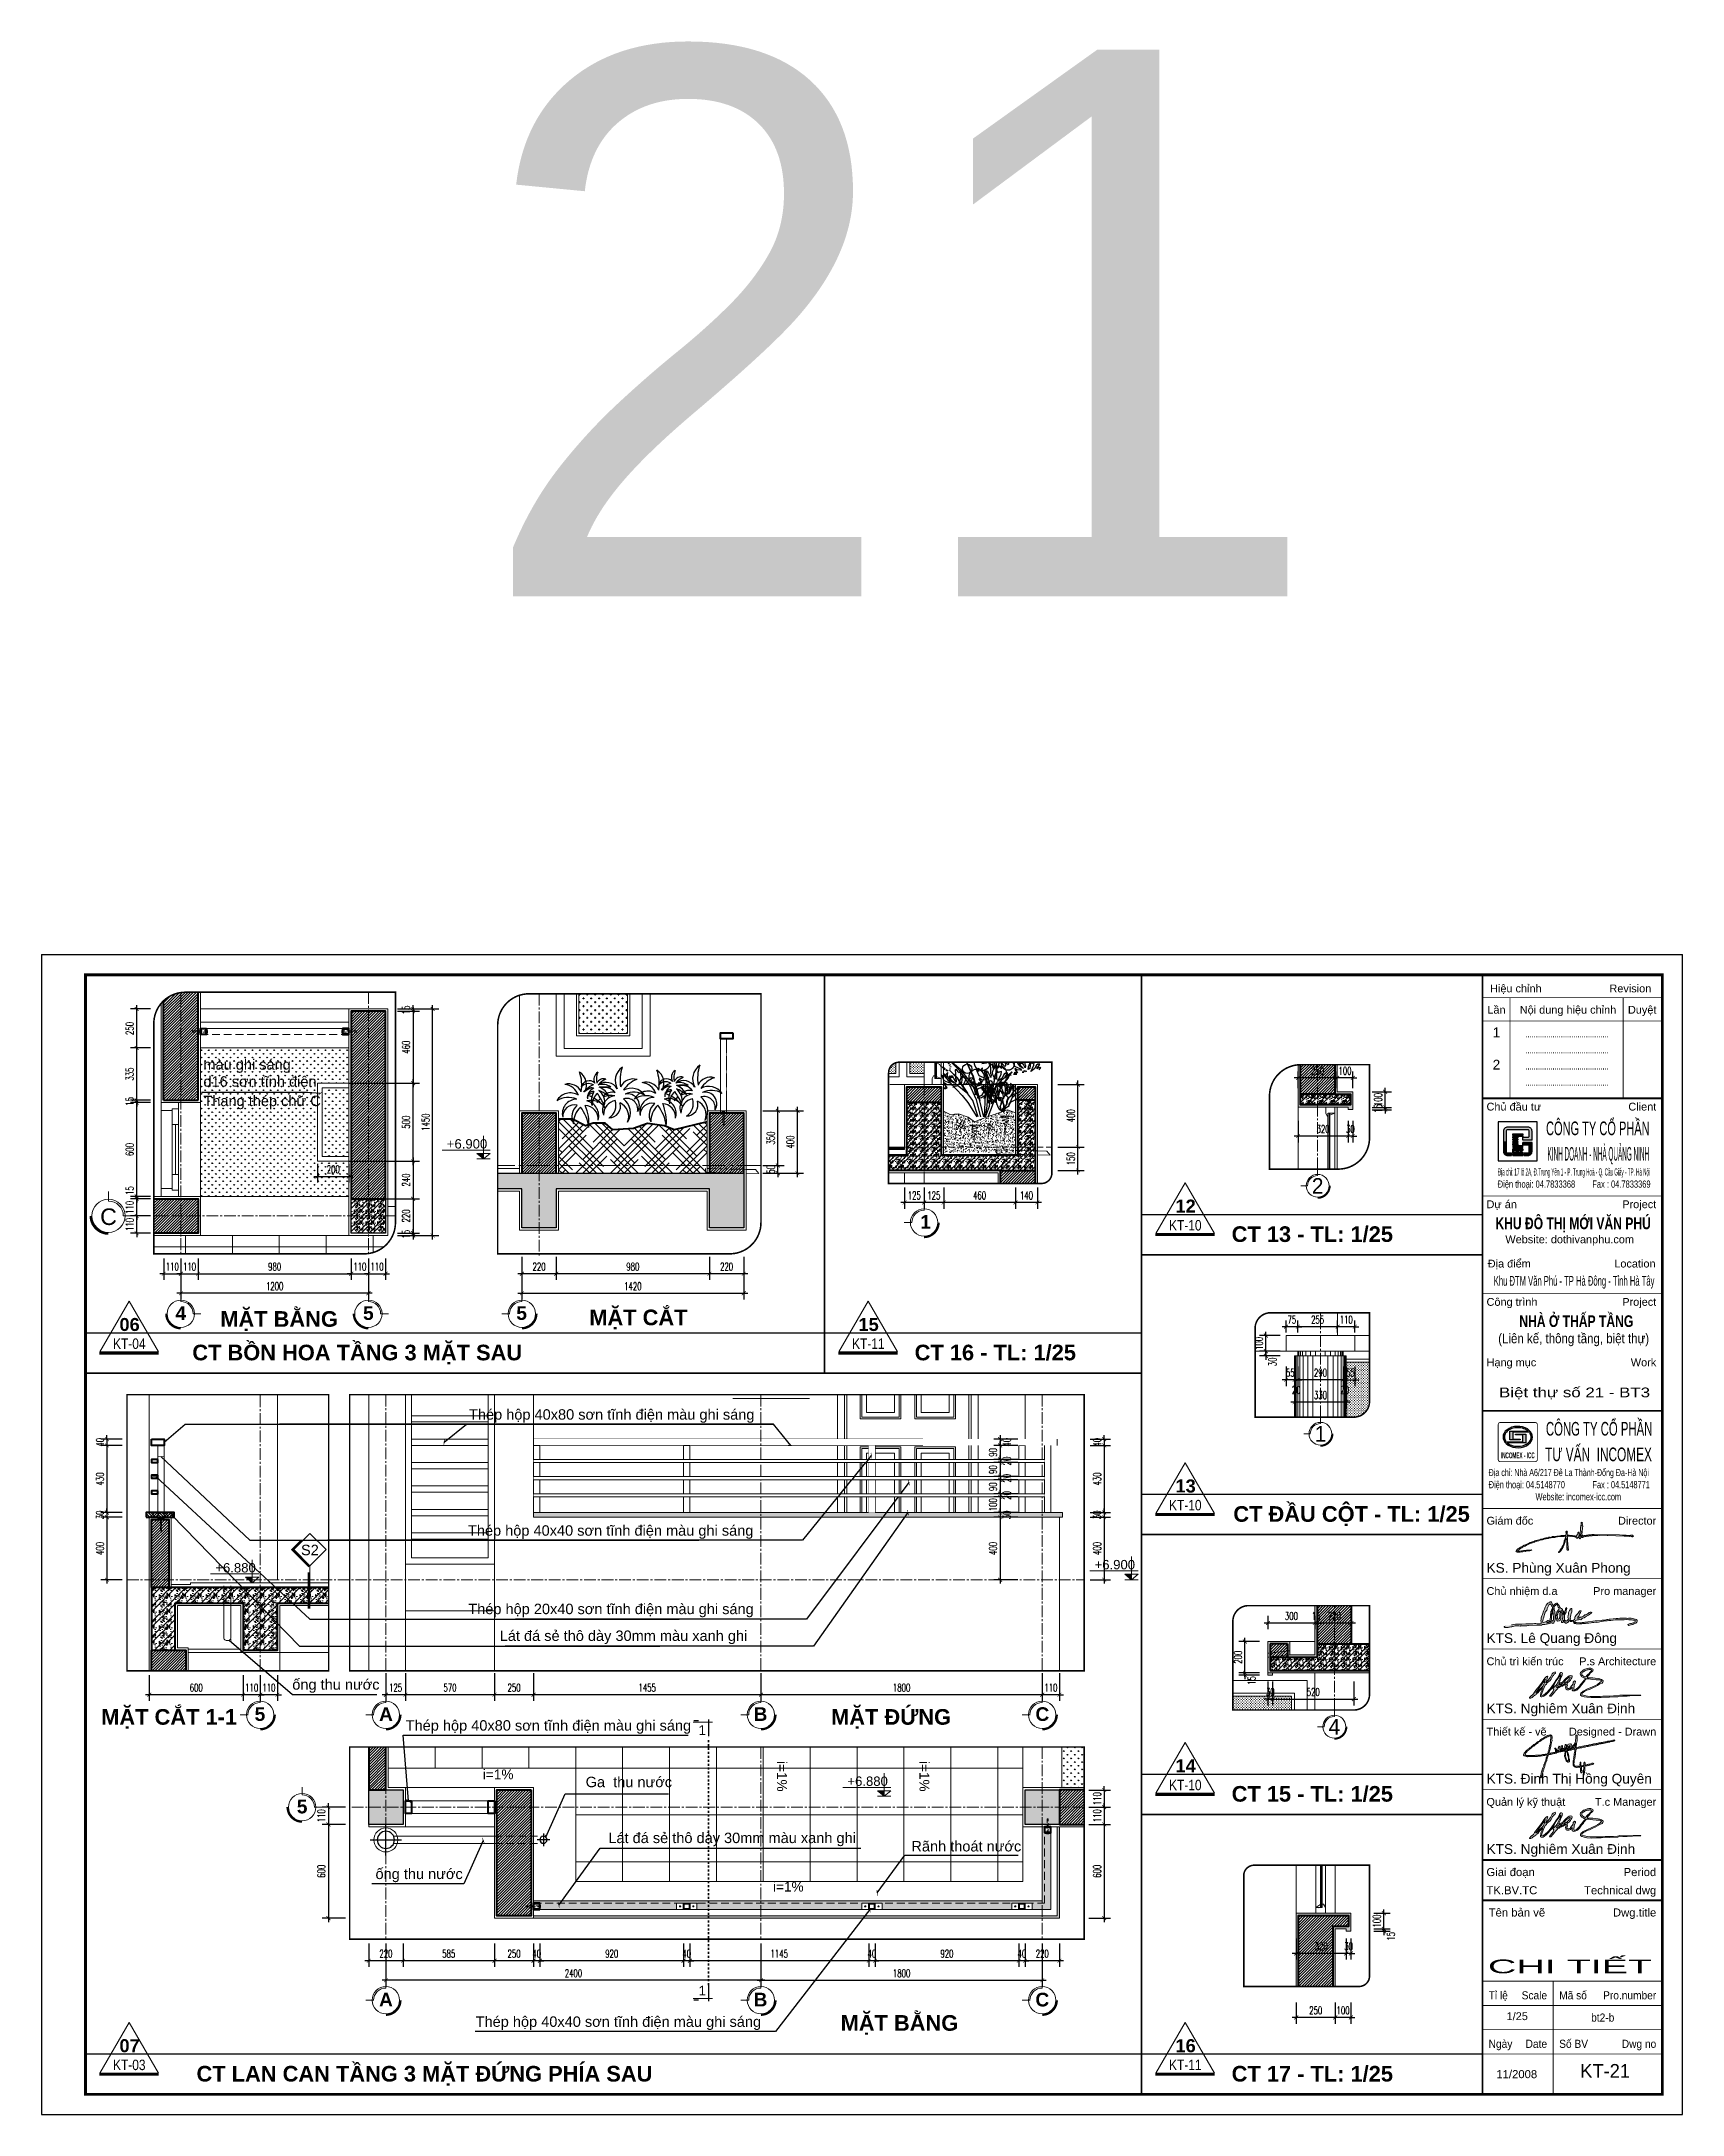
# Model space of a CAD drawing. Header units: millimetres. Extents: x -229618 to 2906, y -178063 to 96806.
# Drawn here: x -63420 to -52919, y -56426 to -43155 of the extents above; entities that cross this region are included whole.
import ezdxf
from ezdxf.enums import TextEntityAlignment as Align
from ezdxf.xclip import XClip

# ---------------------------------------------------------------- set-up
doc = ezdxf.new("R2010")
doc.units = ezdxf.units.MM
doc.header["$LTSCALE"] = 200
doc.header["$MEASUREMENT"] = 0
doc.header["$XCLIPFRAME"] = 0
doc.set_wipeout_variables(frame=1)
doc.header["$PDMODE"] = 3
doc.header["$PDSIZE"] = 50
for name, pattern in [('CENTER2', [1.125, 0.75, -0.125, 0.125, -0.125]), ('DASHED2', [0.375, 0.25, -0.125]), ('DOT2', [0.125, 0, -0.125]), ('HIDDEN2', [0.1875, 0.125, -0.0625])]:
    doc.linetypes.add(name, pattern=pattern)
doc.layers.get('0').update_dxf_attribs({"color": 95, "linetype": 'CONTINUOUS'})
doc.layers.get('DEFPOINTS').update_dxf_attribs({"linetype": 'CONTINUOUS'})
for name, color, linetype, lineweight in [('1noithat', 146, 'CONTINUOUS', 13), ('A-Wall', 1, 'CONTINUOUS', 50), ('cat', 1, 'CONTINUOUS', 40), ('hatch', 250, 'CONTINUOUS', 5), ('KH cat', 2, 'HIDDEN2', 50), ('khuat', 8, 'DASHED2', 15), ('nho', 252, 'CONTINUOUS', 15), ('thay', 7, 'CONTINUOUS', 18), ('tim', 18, 'CENTER2', 9)]:
    doc.layers.add(name, color=color, linetype=linetype, lineweight=lineweight)
for name, color, linetype in [('CAY', 84, 'CONTINUOUS'), ('Cayxanh', 99, 'CONTINUOUS'), ('COT', 2, 'CONTINUOUS'), ('CUA', 145, 'CONTINUOUS'), ('DIM', 251, 'CONTINUOUS'), ('KHUNGTEN', 7, 'CONTINUOUS'), ('NETTHAY', 252, 'CONTINUOUS'), ('NOITHAT', 99, 'CONTINUOUS'), ('TEXT', 33, 'CONTINUOUS'), ('VLIEU', 15, 'CONTINUOUS')]:
    doc.layers.add(name, color=color, linetype=linetype)
doc.layers.add('in', color=203, linetype='CONTINUOUS', lineweight=5, plot=False)
doc.styles.add('Aria H B iso', font='Vharialb_0.ttf')
doc.styles.add('Aria H iso', font='Vharial_0.ttf')
doc.styles.add('Arial iso', font='vnarial_0.ttf')
doc.styles.add('Arial N   H iso', font='Vharialn_0.ttf')
doc.styles.add('Arial N  iso', font='vnarialn_0.ttf')
doc.styles.add('CHU HOA Day', font='Vharial_0.ttf')
doc.styles.add('dam', font='Vhavanb_0.ttf', dxfattribs={"width": 0.9, "height": 450})
doc.styles.add('khung', font='Vhcentn_0.ttf')
doc.styles.add('NHO2', font='vncc-rms.shx', dxfattribs={"width": 0.65})
doc.styles.add('Scale', font='vnsimli.shx', dxfattribs={"width": 0.65, "bigfont": 'bigfont.shx'})
doc.styles.add('TEXT1', font='Vhavan_0.ttf', dxfattribs={"height": 200})
doc.dimstyles.new('Scale', dxfattribs={"dimscale": 75, "dimtxt": 2, "dimasz": 1, "dimexe": 1.6, "dimexo": 0, "dimgap": 0.8, "dimtad": 1, "dimdec": 0, "dimzin": 0, "dimdsep": 46, "dimtxsty": 'Scale', "dimblk": 'ARCHTICK', "dimcen": 0.1, "dimdle": 1, "dimclrd": 256, "dimclre": 256, "dimclrt": 3, "dimadec": 0, "dimazin": 0, "dimtfac": 1, "dimtdec": 0, "dimtix": 1, "dimtmove": 2, "dimatfit": 3, "dimldrblk": 'ARCHTICK', "dimfxl": 0, "dimtolj": 1, "dimtzin": 0, "dimarcsym": 0})
pattern_1 = [(0, (-97947.27, -136658.73), (0, 75), [0, -75]), (0, (-98000.25, -136626.31), (0, 75), [0, -75]), (0, (-97997.904, -136639.51), (0, 75), [0, -75]), (0, (-97971.486, -136633.35), (0, 75), [0, -75]), (0, (-97985.72, -136611.78), (0, 75), [0, -75]), (0, (-97989.54, -136621.32), (0, 75), [0, -75]), (0, (-97982.79, -136605.326), (0, 75), [0, -75]), (0, (-97993.21, -136599.02), (0, 75), [0, -75]), (0, (-97978.824, -136615.45), (0, 75), [0, -75]), (0, (-98002.894, -136615.16), (0, 75), [0, -75]), (0, (-97954.9, -136614.86), (0, 75), [0, -75]), (0, (-97944.04, -136612.81), (0, 75), [0, -75]), (0, (-97949.62, -136620.44), (0, 75), [0, -75]), (0, (-97948, -136630.71), (0, 75), [0, -75]), (0, (-97967.52, -136621.76), (0, 75), [0, -75]), (0, (-97968.11, -136642.45), (0, 75), [0, -75]), (0, (-97968.11, -136648.9), (0, 75), [0, -75]), (0, (-98003.63, -136650.37), (0, 75), [0, -75]), (0, (-97973.98, -136641.57), (0, 75), [0, -75]), (0, (-97973.69, -136666.51), (0, 75), [0, -75]), (0, (-97981.76, -136650.52), (0, 75), [0, -75]), (0, (-97981.17, -136657.85), (0, 75), [0, -75]), (0, (-97990.86, -136663.28), (0, 75), [0, -75]), (0, (-97985.87, -136653.304), (0, 75), [0, -75]), (0, (-97989.39, -136650.22), (0, 75), [0, -75]), (45, (-97949.746, -136652.527), (0, 75.000023), [6, -100.06605]), (135, (-97945.503, -136648.284), (-75.000023, 0), [6, -100.06605]), (270, (-97949.746, -136644.04), (75, -1e-14), [8.485275, -66.514725]), (180, (-97952.35, -136651.57), (-9e-15, -75), [9, -66]), (270, (-97961.35, -136651.57), (75, -1e-14), [9, -66]), (45, (-97961.35, -136660.57), (0, 75.000023), [12.72795, -93.3381]), (90, (-97980.104, -136646.385), (-75, 5e-15), [12.6, -62.4]), (180, (-97980.104, -136633.785), (-9e-15, -75), [12.6, -62.4]), (315, (-97992.704, -136633.785), (75.000023, -2e-14), [17.8191, -88.24695]), (135, (-97990.777, -136659.87), (-75.000023, 0), [5.25, -100.81605]), (225, (-97994.49, -136656.16), (-8e-15, -75.000023), [5.25, -100.81605]), (0, (-97998.2, -136659.87), (0, 75), [7.424625, -67.575375]), (0, (-97963.36, -136609.17), (0, 75), [10.3125, -64.6875]), (90, (-97953.05, -136609.17), (-75, 5e-15), [10.3125, -64.6875]), (225, (-97953.05, -136598.855), (-8e-15, -75.000023), [14.58405, -91.481925]), (270, (-97972.04, -136607.67), (75, -1e-14), [9.375, -65.625]), (0, (-97972.04, -136617.05), (0, 75), [9.375, -65.625]), (135, (-97962.66, -136617.05), (-75.000023, 0), [13.258275, -92.807775]), (45, (-97967.266, -136604.785), (0, 75.000023), [6.375, -99.69105]), (135, (-97962.76, -136600.28), (-75.000023, 0), [6.375, -99.69105]), (270, (-97967.27, -136595.77), (75, -1e-14), [9.0156, -65.9844]), (135, (-97996.715, -136610.185), (-75.000023, 0), [10.606575, -95.4594]), (0, (-98004.215, -136610.185), (0, 75), [7.5, -67.5]), (270, (-98004.215, -136602.685), (75, -1e-14), [7.5, -67.5]), (45, (-98009.74, -136668.356), (-37.123106, 37.123106), []), (45, (-97983.49, -136668.356), (-37.123106, 37.123106), [])]

msp = doc.modelspace()

# ---------------------------------------------------------------- texts
at = {"layer": 'TEXT', "style": 'Arial iso'}
for s, height, p in [('mµu ghi s¸ng', 66.667, (-62383.8, -49737.1)), ('d16 s¬n tÜnh ®iÖn', 66.667, (-62383.8, -49845.6)), ('Thang thÐp ch÷ C', 66.667, (-62383.8, -49970.1)), ('ThÐp hép 40x80 s¬n tÜnh ®iÖn mµu ghi s¸ng', 66.667, (-60684.3, -51977.3)), ('ThÐp hép 40x40 s¬n tÜnh ®iÖn mµu ghi s¸ng', 66.667, (-60691, -52720.1)), ('ThÐp hép 20x40 s¬n tÜnh ®iÖn mµu ghi s¸ng', 66.667, (-60688.9, -53222.2)), ('L¸t ®¸ sÎ th« dµy 30mm mµu xanh ghi', 66.667, (-60487.7, -53393.7)), ('èng thu n\xadíc ', 66.667, (-61815.2, -53705.8)), ('ThÐp hép 40x80 s¬n tÜnh ®iÖn mµu ghi s¸ng', 66.667, (-61089.5, -53967.9)), ('i=1%%%', 62.5, (-60596.1, -54279.2)), ('Ga  thu n\xadíc ', 66.667, (-59937.9, -54329.9)), ('L¸t ®¸ sÎ th« dµy 30mm mµu xanh ghi', 66.667, (-59792.7, -54687.8)), ('R·nh tho¸t n\xadíc ', 66.667, (-57853.6, -54741.3)), ('èng thu n\xadíc ', 66.667, (-61282.7, -54918.2)), ('i=1%%%', 62.5, (-58739.5, -54998.1)), ('ThÐp hép 40x40 s¬n tÜnh ®iÖn mµu ghi s¸ng', 66.667, (-60641.8, -55864.1))]:
    msp.add_text(s, height=height, dxfattribs=at).set_placement(p)
at = {"layer": 'TEXT', "linetype": 'Continuous', "style": 'dam'}
for s, p in [('2', (-55253.8, -50480.3)), ('1', (-55236.2, -52068)), ('4', (-55147, -53942.9))]:
    msp.add_text(s, height=100, dxfattribs=at).set_placement(p, align=Align.MIDDLE)
at = {"layer": 'TEXT', "style": 'Aria H B iso'}
for s, p in [('CT 13 - tl: 1/25', (-55288.1, -50839.5)), ('mÆt b»ng', (-61899.7, -51382.7)), ('mÆt c¾t', (-59600.6, -51372.7)), ('CT bån hoa tÇng 3 mÆt sau', (-61399.6, -51597.4)), ('CT 16 - tl: 1/25', (-57316.6, -51597.4)), ('CT ®Çu cét - tl: 1/25', (-55036.8, -52631)), ('mÆt c¾t 1-1', (-62603.4, -53930.1)), ('mÆt §øNG', (-57983.6, -53930.1)), ('CT 15 - tl: 1/25', (-55288.1, -54422.6)), ('mÆt b»ng', (-57930.2, -55889.1)), ('CT lan can tÇng 3 mÆt ®øng phÝa sau', (-60969.4, -56214.2)), ('CT 17 - tl: 1/25', (-55288.1, -56214.2))]:
    msp.add_text(s, height=100, dxfattribs=at).set_placement(p, align=Align.CENTER)
at = {"layer": 'TEXT', "style": 'Arial iso'}
for p in [(-58712.9, -54161.9), (-57801.7, -54161.9)]:
    msp.add_text('i=1%%%', height=62.5, rotation=270, dxfattribs=at).set_placement(p)
at = {"layer": 'VLIEU', "style": 'Aria H iso'}
msp.add_text('21', height=3500, dxfattribs=at).set_placement((-60647.7, -46706.8))

# ---------------------------------------------------------------- blocks, each defined once
blk = doc.blocks.new('ct')
at = {"layer": 'thay', "ltscale": 600}
blk.add_line((8891, 0), (-8891, 0), dxfattribs=at)
blk.add_lwpolyline([(0, 15400), (14294, -9358), (-14294, -9358)], close=True, dxfattribs=at)
at = {"layer": 'thay', "color": 1, "ltscale": 600, "const_width": 1270}
blk.add_lwpolyline([(-14464, -9993), (14464, -9993)], dxfattribs=at)
at = {"layer": 'TEXT'}
for tag, height, style, p in [('01', 6350, 'Aria H B iso', (238, 862)), ('KT-00', 5080, 'Arial N   H iso', (96, -7856))]:
    blk.add_attdef(tag, text='', height=height, dxfattribs=dict(at, style=style)).set_placement(p, align=Align.CENTER)
blk = doc.blocks.new('bonhoa1')
at = {"layer": 'CAY', "color": 95, "linetype": 'Continuous', "extrusion": (0, 0, -1)}
for centre, major_axis, start_param, end_param in [((-399, 192), (0, 210), -0.279554, 1.121922), ((-584, 21), (-1, 394), 0.332656, 1.007878), ((-383, 373), (0, 255), 0.614101, 2.07047), ((-833, 379), (1, 631), 1.243518, 1.722759), ((7, 162), (0, 188), -1.079894, 0.636624), ((66, 105), (0, 215), -0.634579, 0.284226), ((45, 289), (0, 116), -0.279634, 1.121843), ((-121, 113), (-2, 316), 0.445591, 0.903976), ((68, 398), (0, 124), 0.57097, 2.068142), ((-193, 392), (0, 347), 1.245275, 1.724516), ((264, 252), (0, 123), -0.782032, 1.357614), ((275, 199), (0, 134), -0.583532, 0.944436), ((531, 316), (0, 226), 4.214731, 5.711903), ((1006, 304), (0, 631), 4.560251, 5.039492), ((572, 117), (0, 210), -1.121923, 0.279554), ((661, 69), (0, 252), -1.211929, -0.122177), ((-369, 11), (0, 250), -0.949396, 0.486702), ((-411, -111), (0, 313), -0.543726, 0.439162), ((-316, 1), (0, 176), 4.165556, 6.504356), ((-299, -60), (0, 170), 4.534434, 6.565871), ((-92, -107), (0, 264), 4.149072, 5.635646), ((-102, -165), (0, 229), 4.338553, 5.839122), ((-34, -10), (0, 174), 3.143121, 5.014941), ((89, 7), (0, 228), 3.715412, 5.030587), ((-170, -135), (0, 217), 0.195522, 1.604466), ((23, 95), (0, 179), -0.976389, 0.348229), ((-80, 28), (0, 174), -0.264509, 0.855824), ((-64, -110), (0, 264), -0.23254, 0.427903), ((-144, -60), (0, 208), 0.096206, 1.975802), ((26, -1417), (0, 1697), -0.051136, 0.050965), ((233, -1), (1, 304), -1.101199, -0.41044), ((369, -387), (-4, 664), -0.654409, -0.384713), ((266, 43), (0, 237), 4.553558, 5.598486), ((482, -396), (-1, 586), -0.896536, -0.512841), ((237, -185), (0, 264), -0.942044, 0.231017), ((2230, -1206), (-34, 2510), -1.053283, -0.970115), ((-64, -110), (-5, 264), 0.640112, 0.960784), ((-309, -320), (-2, 586), 0.755387, 0.900834), ((350, -155), (0, 231), 4.436614, 6.058881), ((331, -202), (0, 204), 4.634384, 6.245548), ((-17, 8), (-1, 237), 0.731689, 1.599562), ((199, 120), (0.2, 92.9), -0.076877, 1.730575), ((-27, 76), (0, 258), 1.014593, 1.865098), ((230, 122), (0, 145), -0.231426, 0.941635), ((122, 112), (0, 168), 0.456983, 1.618422), ((154, -46), (0, 243), 0.173532, 0.582666), ((95, 7), (-2, 322), 0.341897, 0.902256), ((482, -396), (4, 586), -0.488302, -0.343176), ((175, 50), (0, 223), 0.221657, 0.783065), ((979, -275), (0, 713), 4.63267, 5.112909), ((547, -44), (0, 235), -0.547, 1.054958), ((486, -166), (0, 176), -0.246485, 1.621251), ((307, -169), (0, 220), 0.668247, 2.059646), ((578, -203), (0, 326), -0.39943, 0.564179), ((451, -120), (0, 217), 0.00224, 1.826155), ((893, -406), (-1, 629), -1.450854, -0.909945), ((144, -274), (1, 357), 0.781067, 1.563907)]:
    blk.add_ellipse(centre, major_axis=major_axis, ratio=1, start_param=start_param, end_param=end_param, dxfattribs=at)
blk = doc.blocks.new('*U870')
at = {"layer": 'thay', "ltscale": 600}
for p, q in [((534, -513), (874, -513)), ((0, -1047), (0, -1387))]:
    blk.add_line(p, q, dxfattribs=at)
at = {"layer": 'thay', "ltscale": 600, "const_width": 85.2}
blk.add_lwpolyline([(-639, -513, -0.414214), (0, 126, -0.414214)], format="xyb", dxfattribs=at)
at = {"layer": 'thay', "ltscale": 600}
blk.add_circle((0, -513), 596, dxfattribs=at)
blk.add_arc((0, -513), 534, 270, 0, dxfattribs=at)
at = {"layer": 'TEXT', "linetype": 'Continuous', "style": 'Aria H iso'}
blk.add_attdef('A', text='', height=596, dxfattribs=at).set_placement((0, -781), align=Align.CENTER)
blk = doc.blocks.new('_ArchTick')
at = {"color": 0, "linetype": 'ByBlock', "const_width": 0.15}
blk.add_lwpolyline([(-0.5, -0.5), (0.5, 0.5)], dxfattribs=at)
blk = doc.blocks.new('*D1297')
at = {"layer": 'DEFPOINTS', "color": 0}
for p in [(-62638, -50946), (-62528, -50946), (-62528, -51043)]:
    blk.add_point(p, dxfattribs=at)
at = {"layer": 'DIM', "lineweight": -2}
for p, q in [((-62638, -50946), (-62638, -51083)), ((-62528, -50946), (-62528, -51083)), ((-62638, -51043), (-62663, -51043)), ((-62638, -51043), (-62528, -51043)), ((-62528, -51043), (-62503, -51043))]:
    blk.add_line(p, q, dxfattribs=at)
at = {"layer": 'DIM', "lineweight": -2, "xscale": 25, "yscale": 25, "zscale": 25}
blk.add_blockref('_ArchTick', (-62638, -51043), dxfattribs=at)
at = {"layer": 'DIM', "lineweight": -2, "xscale": 25, "yscale": 25, "zscale": 25, "rotation": 180}
blk.add_blockref('_ArchTick', (-62528, -51043), dxfattribs=at)
at = {"layer": 'DIM', "color": 3, "insert": (-62583, -50998), "char_height": 50, "attachment_point": 5, "style": 'Scale'}
blk.add_mtext('\\A1;110', dxfattribs=at)
blk = doc.blocks.new('*D1298')
at = {"layer": 'DEFPOINTS', "color": 0}
for p in [(-62528, -50946), (-62418, -50946), (-62418, -51043)]:
    blk.add_point(p, dxfattribs=at)
at = {"layer": 'DIM', "lineweight": -2}
for p, q in [((-62528, -50946), (-62528, -51083)), ((-62418, -50946), (-62418, -51083)), ((-62528, -51043), (-62553, -51043)), ((-62528, -51043), (-62418, -51043)), ((-62418, -51043), (-62393, -51043))]:
    blk.add_line(p, q, dxfattribs=at)
at = {"layer": 'DIM', "lineweight": -2, "xscale": 25, "yscale": 25, "zscale": 25}
blk.add_blockref('_ArchTick', (-62528, -51043), dxfattribs=at)
at = {"layer": 'DIM', "lineweight": -2, "xscale": 25, "yscale": 25, "zscale": 25, "rotation": 180}
blk.add_blockref('_ArchTick', (-62418, -51043), dxfattribs=at)
at = {"layer": 'DIM', "color": 3, "insert": (-62473, -50998), "char_height": 50, "attachment_point": 5, "style": 'Scale'}
blk.add_mtext('\\A1;110', dxfattribs=at)
blk = doc.blocks.new('*D1299')
at = {"layer": 'DEFPOINTS', "color": 0}
for p in [(-62418, -50946), (-61438, -50946), (-61438, -51043)]:
    blk.add_point(p, dxfattribs=at)
at = {"layer": 'DIM', "lineweight": -2}
for p, q in [((-62418, -50946), (-62418, -51083)), ((-61438, -50946), (-61438, -51083)), ((-62443, -51043), (-61413, -51043))]:
    blk.add_line(p, q, dxfattribs=at)
at = {"layer": 'DIM', "lineweight": -2, "xscale": 25, "yscale": 25, "zscale": 25, "rotation": 180}
blk.add_blockref('_ArchTick', (-62418, -51043), dxfattribs=at)
at = {"layer": 'DIM', "lineweight": -2, "xscale": 25, "yscale": 25, "zscale": 25}
blk.add_blockref('_ArchTick', (-61438, -51043), dxfattribs=at)
at = {"layer": 'DIM', "color": 3, "insert": (-61928, -50998), "char_height": 50, "attachment_point": 5, "style": 'Scale'}
blk.add_mtext('\\A1;980', dxfattribs=at)
blk = doc.blocks.new('*D1300')
at = {"layer": 'DEFPOINTS', "color": 0}
for p in [(-61438, -50946), (-61328, -50946), (-61328, -51043)]:
    blk.add_point(p, dxfattribs=at)
at = {"layer": 'DIM', "lineweight": -2}
for p, q in [((-61438, -50946), (-61438, -51083)), ((-61328, -50946), (-61328, -51083)), ((-61438, -51043), (-61463, -51043)), ((-61438, -51043), (-61328, -51043)), ((-61328, -51043), (-61303, -51043))]:
    blk.add_line(p, q, dxfattribs=at)
at = {"layer": 'DIM', "lineweight": -2, "xscale": 25, "yscale": 25, "zscale": 25}
blk.add_blockref('_ArchTick', (-61438, -51043), dxfattribs=at)
at = {"layer": 'DIM', "lineweight": -2, "xscale": 25, "yscale": 25, "zscale": 25, "rotation": 180}
blk.add_blockref('_ArchTick', (-61328, -51043), dxfattribs=at)
at = {"layer": 'DIM', "color": 3, "insert": (-61383, -50998), "char_height": 50, "attachment_point": 5, "style": 'Scale'}
blk.add_mtext('\\A1;110', dxfattribs=at)
blk = doc.blocks.new('*D1301')
at = {"layer": 'DEFPOINTS', "color": 0}
for p in [(-61328, -50946), (-61218, -50946), (-61218, -51043)]:
    blk.add_point(p, dxfattribs=at)
at = {"layer": 'DIM', "lineweight": -2}
for p, q in [((-61328, -50946), (-61328, -51083)), ((-61218, -50946), (-61218, -51083)), ((-61328, -51043), (-61353, -51043)), ((-61328, -51043), (-61218, -51043)), ((-61218, -51043), (-61193, -51043))]:
    blk.add_line(p, q, dxfattribs=at)
at = {"layer": 'DIM', "lineweight": -2, "xscale": 25, "yscale": 25, "zscale": 25}
blk.add_blockref('_ArchTick', (-61328, -51043), dxfattribs=at)
at = {"layer": 'DIM', "lineweight": -2, "xscale": 25, "yscale": 25, "zscale": 25, "rotation": 180}
blk.add_blockref('_ArchTick', (-61218, -51043), dxfattribs=at)
at = {"layer": 'DIM', "color": 3, "insert": (-61273, -50998), "char_height": 50, "attachment_point": 5, "style": 'Scale'}
blk.add_mtext('\\A1;110', dxfattribs=at)
blk = doc.blocks.new('*D1302')
at = {"layer": 'DEFPOINTS', "color": 0}
for p in [(-62528, -50946), (-61328, -50946), (-62528, -51168)]:
    blk.add_point(p, dxfattribs=at)
at = {"layer": 'DIM', "lineweight": -2}
for p, q in [((-62528, -50946), (-62528, -51208)), ((-61328, -50946), (-61328, -51208)), ((-61303, -51168), (-62553, -51168))]:
    blk.add_line(p, q, dxfattribs=at)
at = {"layer": 'DIM', "lineweight": -2, "xscale": 25, "yscale": 25, "zscale": 25, "rotation": 180}
blk.add_blockref('_ArchTick', (-62528, -51168), dxfattribs=at)
at = {"layer": 'DIM', "lineweight": -2, "xscale": 25, "yscale": 25, "zscale": 25}
blk.add_blockref('_ArchTick', (-61328, -51168), dxfattribs=at)
at = {"layer": 'DIM', "color": 3, "insert": (-61928, -51123), "char_height": 50, "attachment_point": 5, "style": 'Scale'}
blk.add_mtext('\\A1;1200', dxfattribs=at)
blk = doc.blocks.new('*D1303')
at = {"layer": 'DEFPOINTS', "color": 0}
for p in [(-62811, -50673), (-62722, -50673), (-62722, -50783)]:
    blk.add_point(p, dxfattribs=at)
at = {"layer": 'DIM', "lineweight": -2}
for p, q in [((-62722, -50673), (-62851, -50673)), ((-62811, -50673), (-62811, -50648)), ((-62811, -50783), (-62811, -50673)), ((-62722, -50783), (-62851, -50783)), ((-62811, -50783), (-62811, -50808))]:
    blk.add_line(p, q, dxfattribs=at)
at = {"layer": 'DIM', "lineweight": -2, "xscale": 25, "yscale": 25, "zscale": 25}
for p, rotation in [((-62811, -50673), 270), ((-62811, -50783), 90)]:
    blk.add_blockref('_ArchTick', p, dxfattribs=dict(at, rotation=rotation))
at = {"layer": 'DIM', "color": 3, "insert": (-62856, -50728), "char_height": 50, "attachment_point": 5, "rotation": 90, "style": 'Scale'}
blk.add_mtext('\\A1;110', dxfattribs=at)
blk = doc.blocks.new('*D1304')
at = {"layer": 'DEFPOINTS', "color": 0}
for p in [(-62811, -50563), (-62722, -50563), (-62722, -50673)]:
    blk.add_point(p, dxfattribs=at)
at = {"layer": 'DIM', "lineweight": -2}
for p, q in [((-62811, -50563), (-62811, -50538)), ((-62722, -50563), (-62851, -50563)), ((-62722, -50673), (-62851, -50673)), ((-62811, -50673), (-62811, -50563)), ((-62811, -50673), (-62811, -50698))]:
    blk.add_line(p, q, dxfattribs=at)
at = {"layer": 'DIM', "lineweight": -2, "xscale": 25, "yscale": 25, "zscale": 25}
for p, rotation in [((-62811, -50563), 270), ((-62811, -50673), 90)]:
    blk.add_blockref('_ArchTick', p, dxfattribs=dict(at, rotation=rotation))
at = {"layer": 'DIM', "color": 3, "insert": (-62856, -50618), "char_height": 50, "attachment_point": 5, "rotation": 90, "style": 'Scale'}
blk.add_mtext('\\A1;110', dxfattribs=at)
blk = doc.blocks.new('*D1305')
at = {"layer": 'DEFPOINTS', "color": 0}
for p in [(-62811, -50548), (-62722, -50548), (-62722, -50563)]:
    blk.add_point(p, dxfattribs=at)
at = {"layer": 'DIM', "lineweight": -2}
for p, q in [((-62722, -50548), (-62851, -50548)), ((-62811, -50548), (-62811, -50523)), ((-62811, -50563), (-62811, -50548)), ((-62722, -50563), (-62851, -50563)), ((-62811, -50563), (-62811, -50588))]:
    blk.add_line(p, q, dxfattribs=at)
at = {"layer": 'DIM', "lineweight": -2, "xscale": 25, "yscale": 25, "zscale": 25}
for p, rotation in [((-62811, -50548), 270), ((-62811, -50563), 90)]:
    blk.add_blockref('_ArchTick', p, dxfattribs=dict(at, rotation=rotation))
at = {"layer": 'DIM', "color": 3, "insert": (-62856, -50511), "char_height": 50, "attachment_point": 5, "rotation": 90, "style": 'Scale'}
blk.add_mtext('\\A1;15', dxfattribs=at)
blk = doc.blocks.new('*D1306')
at = {"layer": 'DEFPOINTS', "color": 0}
for p in [(-62811, -49948), (-62722, -49948), (-62722, -50548)]:
    blk.add_point(p, dxfattribs=at)
at = {"layer": 'DIM', "lineweight": -2}
for p, q in [((-62722, -49948), (-62851, -49948)), ((-62811, -50573), (-62811, -49923)), ((-62722, -50548), (-62851, -50548))]:
    blk.add_line(p, q, dxfattribs=at)
at = {"layer": 'DIM', "lineweight": -2, "xscale": 25, "yscale": 25, "zscale": 25}
for p, rotation in [((-62811, -49948), 90), ((-62811, -50548), 270)]:
    blk.add_blockref('_ArchTick', p, dxfattribs=dict(at, rotation=rotation))
at = {"layer": 'DIM', "color": 3, "insert": (-62856, -50248), "char_height": 50, "attachment_point": 5, "rotation": 90, "style": 'Scale'}
blk.add_mtext('\\A1;600', dxfattribs=at)
blk = doc.blocks.new('*D1307')
at = {"layer": 'DEFPOINTS', "color": 0}
for p in [(-62811, -49933), (-62722, -49933), (-62722, -49948)]:
    blk.add_point(p, dxfattribs=at)
at = {"layer": 'DIM', "lineweight": -2}
for p, q in [((-62722, -49933), (-62851, -49933)), ((-62722, -49948), (-62851, -49948)), ((-62811, -49933), (-62811, -49908)), ((-62811, -49948), (-62811, -49933)), ((-62811, -49948), (-62811, -49973))]:
    blk.add_line(p, q, dxfattribs=at)
at = {"layer": 'DIM', "lineweight": -2, "xscale": 25, "yscale": 25, "zscale": 25}
for p, rotation in [((-62811, -49933), 270), ((-62811, -49948), 90)]:
    blk.add_blockref('_ArchTick', p, dxfattribs=dict(at, rotation=rotation))
at = {"layer": 'DIM', "color": 3, "insert": (-62856, -49940), "char_height": 50, "attachment_point": 5, "rotation": 90, "style": 'Scale'}
blk.add_mtext('\\A1;15', dxfattribs=at)
blk = doc.blocks.new('*D1308')
at = {"layer": 'DEFPOINTS', "color": 0}
for p in [(-62811, -49598), (-62722, -49598), (-62722, -49933)]:
    blk.add_point(p, dxfattribs=at)
at = {"layer": 'DIM', "lineweight": -2}
for p, q in [((-62722, -49598), (-62851, -49598)), ((-62811, -49958), (-62811, -49573)), ((-62722, -49933), (-62851, -49933))]:
    blk.add_line(p, q, dxfattribs=at)
at = {"layer": 'DIM', "lineweight": -2, "xscale": 25, "yscale": 25, "zscale": 25}
for p, rotation in [((-62811, -49598), 90), ((-62811, -49933), 270)]:
    blk.add_blockref('_ArchTick', p, dxfattribs=dict(at, rotation=rotation))
at = {"layer": 'DIM', "color": 3, "insert": (-62856, -49765), "char_height": 50, "attachment_point": 5, "rotation": 90, "style": 'Scale'}
blk.add_mtext('\\A1;335', dxfattribs=at)
blk = doc.blocks.new('*D1309')
at = {"layer": 'DEFPOINTS', "color": 0}
for p in [(-62811, -49348), (-62722, -49348), (-62722, -49598)]:
    blk.add_point(p, dxfattribs=at)
at = {"layer": 'DIM', "lineweight": -2}
for p, q in [((-62722, -49348), (-62851, -49348)), ((-62811, -49623), (-62811, -49323)), ((-62722, -49598), (-62851, -49598))]:
    blk.add_line(p, q, dxfattribs=at)
at = {"layer": 'DIM', "lineweight": -2, "xscale": 25, "yscale": 25, "zscale": 25}
for p, rotation in [((-62811, -49348), 90), ((-62811, -49598), 270)]:
    blk.add_blockref('_ArchTick', p, dxfattribs=dict(at, rotation=rotation))
at = {"layer": 'DIM', "color": 3, "insert": (-62856, -49473), "char_height": 50, "attachment_point": 5, "rotation": 90, "style": 'Scale'}
blk.add_mtext('\\A1;250', dxfattribs=at)
blk = doc.blocks.new('*D1310')
at = {"layer": 'DEFPOINTS', "color": 0}
for p in [(-61141, -49348), (-61141, -49363), (-61042, -49363)]:
    blk.add_point(p, dxfattribs=at)
at = {"layer": 'DIM', "lineweight": -2}
for p, q in [((-61141, -49348), (-61002, -49348)), ((-61141, -49363), (-61002, -49363)), ((-61042, -49348), (-61042, -49323)), ((-61042, -49348), (-61042, -49363)), ((-61042, -49363), (-61042, -49388))]:
    blk.add_line(p, q, dxfattribs=at)
at = {"layer": 'DIM', "lineweight": -2, "xscale": 25, "yscale": 25, "zscale": 25}
for p, rotation in [((-61042, -49348), 270), ((-61042, -49363), 90)]:
    blk.add_blockref('_ArchTick', p, dxfattribs=dict(at, rotation=rotation))
at = {"layer": 'DIM', "color": 3, "insert": (-61087, -49355), "char_height": 50, "attachment_point": 5, "rotation": 90, "style": 'Scale'}
blk.add_mtext('\\A1;15', dxfattribs=at)
blk = doc.blocks.new('*D1311')
at = {"layer": 'DEFPOINTS', "color": 0}
for p in [(-61141, -49363), (-61141, -49823), (-61042, -49823)]:
    blk.add_point(p, dxfattribs=at)
at = {"layer": 'DIM', "lineweight": -2}
for p, q in [((-61141, -49363), (-61002, -49363)), ((-61042, -49338), (-61042, -49848)), ((-61141, -49823), (-61002, -49823))]:
    blk.add_line(p, q, dxfattribs=at)
at = {"layer": 'DIM', "lineweight": -2, "xscale": 25, "yscale": 25, "zscale": 25}
for p, rotation in [((-61042, -49363), 90), ((-61042, -49823), 270)]:
    blk.add_blockref('_ArchTick', p, dxfattribs=dict(at, rotation=rotation))
at = {"layer": 'DIM', "color": 3, "insert": (-61087, -49593), "char_height": 50, "attachment_point": 5, "rotation": 90, "style": 'Scale'}
blk.add_mtext('\\A1;460', dxfattribs=at)
blk = doc.blocks.new('*D1312')
at = {"layer": 'DEFPOINTS', "color": 0}
for p in [(-61141, -50563), (-61141, -50783), (-61042, -50783)]:
    blk.add_point(p, dxfattribs=at)
at = {"layer": 'DIM', "lineweight": -2}
for p, q in [((-61042, -50538), (-61042, -50808)), ((-61141, -50563), (-61002, -50563)), ((-61141, -50783), (-61002, -50783))]:
    blk.add_line(p, q, dxfattribs=at)
at = {"layer": 'DIM', "lineweight": -2, "xscale": 25, "yscale": 25, "zscale": 25}
for p, rotation in [((-61042, -50563), 90), ((-61042, -50783), 270)]:
    blk.add_blockref('_ArchTick', p, dxfattribs=dict(at, rotation=rotation))
at = {"layer": 'DIM', "color": 3, "insert": (-61087, -50673), "char_height": 50, "attachment_point": 5, "rotation": 90, "style": 'Scale'}
blk.add_mtext('\\A1;220', dxfattribs=at)
blk = doc.blocks.new('*D1313')
at = {"layer": 'DEFPOINTS', "color": 0}
for p in [(-61141, -50783), (-61141, -50798), (-61042, -50798)]:
    blk.add_point(p, dxfattribs=at)
at = {"layer": 'DIM', "lineweight": -2}
for p, q in [((-61141, -50783), (-61002, -50783)), ((-61141, -50798), (-61002, -50798)), ((-61042, -50783), (-61042, -50758)), ((-61042, -50783), (-61042, -50798)), ((-61042, -50798), (-61042, -50823))]:
    blk.add_line(p, q, dxfattribs=at)
at = {"layer": 'DIM', "lineweight": -2, "xscale": 25, "yscale": 25, "zscale": 25}
for p, rotation in [((-61042, -50783), 270), ((-61042, -50798), 90)]:
    blk.add_blockref('_ArchTick', p, dxfattribs=dict(at, rotation=rotation))
at = {"layer": 'DIM', "color": 3, "insert": (-61087, -50790), "char_height": 50, "attachment_point": 5, "rotation": 90, "style": 'Scale'}
blk.add_mtext('\\A1;15', dxfattribs=at)
blk = doc.blocks.new('*D1314')
at = {"layer": 'DEFPOINTS', "color": 0}
for p in [(-61141, -49348), (-60917, -49348), (-61141, -50798)]:
    blk.add_point(p, dxfattribs=at)
at = {"layer": 'DIM', "lineweight": -2}
for p, q in [((-61141, -49348), (-60877, -49348)), ((-60917, -50823), (-60917, -49323)), ((-61141, -50798), (-60877, -50798))]:
    blk.add_line(p, q, dxfattribs=at)
at = {"layer": 'DIM', "lineweight": -2, "xscale": 25, "yscale": 25, "zscale": 25}
for p, rotation in [((-60917, -49348), 90), ((-60917, -50798), 270)]:
    blk.add_blockref('_ArchTick', p, dxfattribs=dict(at, rotation=rotation))
at = {"layer": 'DIM', "color": 3, "insert": (-60962, -50073), "char_height": 50, "attachment_point": 5, "rotation": 90, "style": 'Scale'}
blk.add_mtext('\\A1;1450', dxfattribs=at)
blk = doc.blocks.new('cao do')
at = {"layer": 'thay'}
for p, q in [((0, 445), (0, 0)), ((798, 170), (-128, 170)), ((0, 0), (-128, 106)), ((128, 106), (-128, 106)), ((0, 0), (128, 106))]:
    blk.add_line(p, q, dxfattribs=at)
at = {"layer": 'thay', "ltscale": 600}
blk.add_line((128, 0), (-128, 0), dxfattribs=at)
at = {"layer": 'thay', "color": 150, "ltscale": 600}
blk.add_solid([(0, 0), (0, 106), (128, 106)], dxfattribs=at)
at = {"layer": 'TEXT', "style": 'Arial N  iso'}
blk.add_attdef('%%P0.000', text='', height=200, dxfattribs=at).set_placement((70, 290), align=Align.MIDDLE_LEFT)
blk = doc.blocks.new('*D1315')
at = {"layer": 'DEFPOINTS', "color": 0}
for p in [(-59146, -50935), (-58926, -50935), (-59146, -51043)]:
    blk.add_point(p, dxfattribs=at)
at = {"layer": 'DIM', "lineweight": -2}
for p, q in [((-59146, -50935), (-59146, -51083)), ((-58926, -50935), (-58926, -51083)), ((-58901, -51043), (-59171, -51043))]:
    blk.add_line(p, q, dxfattribs=at)
at = {"layer": 'DIM', "lineweight": -2, "xscale": 25, "yscale": 25, "zscale": 25, "rotation": 180}
blk.add_blockref('_ArchTick', (-59146, -51043), dxfattribs=at)
at = {"layer": 'DIM', "lineweight": -2, "xscale": 25, "yscale": 25, "zscale": 25}
blk.add_blockref('_ArchTick', (-58926, -51043), dxfattribs=at)
at = {"layer": 'DIM', "color": 3, "insert": (-59036, -50998), "char_height": 50, "attachment_point": 5, "style": 'Scale'}
blk.add_mtext('\\A1;220', dxfattribs=at)
blk = doc.blocks.new('*D1316')
at = {"layer": 'DEFPOINTS', "color": 0}
for p in [(-60126, -50935), (-59146, -50935), (-60126, -51043)]:
    blk.add_point(p, dxfattribs=at)
at = {"layer": 'DIM', "lineweight": -2}
for p, q in [((-60126, -50935), (-60126, -51083)), ((-59146, -50935), (-59146, -51083)), ((-59121, -51043), (-60151, -51043))]:
    blk.add_line(p, q, dxfattribs=at)
at = {"layer": 'DIM', "lineweight": -2, "xscale": 25, "yscale": 25, "zscale": 25, "rotation": 180}
blk.add_blockref('_ArchTick', (-60126, -51043), dxfattribs=at)
at = {"layer": 'DIM', "lineweight": -2, "xscale": 25, "yscale": 25, "zscale": 25}
blk.add_blockref('_ArchTick', (-59146, -51043), dxfattribs=at)
at = {"layer": 'DIM', "color": 3, "insert": (-59636, -50998), "char_height": 50, "attachment_point": 5, "style": 'Scale'}
blk.add_mtext('\\A1;980', dxfattribs=at)
blk = doc.blocks.new('*D1317')
at = {"layer": 'DEFPOINTS', "color": 0}
for p in [(-60346, -50935), (-60126, -50935), (-60346, -51043)]:
    blk.add_point(p, dxfattribs=at)
at = {"layer": 'DIM', "lineweight": -2}
for p, q in [((-60346, -50935), (-60346, -51083)), ((-60126, -50935), (-60126, -51083)), ((-60101, -51043), (-60371, -51043))]:
    blk.add_line(p, q, dxfattribs=at)
at = {"layer": 'DIM', "lineweight": -2, "xscale": 25, "yscale": 25, "zscale": 25, "rotation": 180}
blk.add_blockref('_ArchTick', (-60346, -51043), dxfattribs=at)
at = {"layer": 'DIM', "lineweight": -2, "xscale": 25, "yscale": 25, "zscale": 25}
blk.add_blockref('_ArchTick', (-60126, -51043), dxfattribs=at)
at = {"layer": 'DIM', "color": 3, "insert": (-60236, -50998), "char_height": 50, "attachment_point": 5, "style": 'Scale'}
blk.add_mtext('\\A1;220', dxfattribs=at)
blk = doc.blocks.new('*D1318')
at = {"layer": 'DEFPOINTS', "color": 0}
for p in [(-60346, -50935), (-58926, -50935), (-58926, -51168)]:
    blk.add_point(p, dxfattribs=at)
at = {"layer": 'DIM', "lineweight": -2}
for p, q in [((-60346, -50935), (-60346, -51208)), ((-58926, -50935), (-58926, -51208)), ((-60371, -51168), (-58901, -51168))]:
    blk.add_line(p, q, dxfattribs=at)
at = {"layer": 'DIM', "lineweight": -2, "xscale": 25, "yscale": 25, "zscale": 25, "rotation": 180}
blk.add_blockref('_ArchTick', (-60346, -51168), dxfattribs=at)
at = {"layer": 'DIM', "lineweight": -2, "xscale": 25, "yscale": 25, "zscale": 25}
blk.add_blockref('_ArchTick', (-58926, -51168), dxfattribs=at)
at = {"layer": 'DIM', "color": 3, "insert": (-59636, -51123), "char_height": 50, "attachment_point": 5, "style": 'Scale'}
blk.add_mtext('\\A1;1420', dxfattribs=at)
blk = doc.blocks.new('*D1319')
at = {"layer": 'DEFPOINTS', "color": 0}
for p in [(-58804, -50350), (-58804, -50400), (-58708, -50350)]:
    blk.add_point(p, dxfattribs=at)
at = {"layer": 'DIM', "lineweight": -2}
for p, q in [((-58804, -50350), (-58668, -50350)), ((-58804, -50400), (-58668, -50400)), ((-58708, -50350), (-58708, -50325)), ((-58708, -50400), (-58708, -50350)), ((-58708, -50400), (-58708, -50425))]:
    blk.add_line(p, q, dxfattribs=at)
at = {"layer": 'DIM', "lineweight": -2, "xscale": 25, "yscale": 25, "zscale": 25}
for p, rotation in [((-58708, -50350), 270), ((-58708, -50400), 90)]:
    blk.add_blockref('_ArchTick', p, dxfattribs=dict(at, rotation=rotation))
at = {"layer": 'DIM', "color": 3, "insert": (-58753, -50375), "char_height": 50, "attachment_point": 5, "rotation": 90, "style": 'Scale'}
blk.add_mtext('\\A1;50', dxfattribs=at)
blk = doc.blocks.new('*D1320')
at = {"layer": 'DEFPOINTS', "color": 0}
for p in [(-58804, -50000), (-58708, -50000), (-58804, -50350)]:
    blk.add_point(p, dxfattribs=at)
at = {"layer": 'DIM', "lineweight": -2}
for p, q in [((-58804, -50000), (-58668, -50000)), ((-58708, -50375), (-58708, -49975)), ((-58804, -50350), (-58668, -50350))]:
    blk.add_line(p, q, dxfattribs=at)
at = {"layer": 'DIM', "lineweight": -2, "xscale": 25, "yscale": 25, "zscale": 25}
for p, rotation in [((-58708, -50000), 90), ((-58708, -50350), 270)]:
    blk.add_blockref('_ArchTick', p, dxfattribs=dict(at, rotation=rotation))
at = {"layer": 'DIM', "color": 3, "insert": (-58753, -50175), "char_height": 50, "attachment_point": 5, "rotation": 90, "style": 'Scale'}
blk.add_mtext('\\A1;350', dxfattribs=at)
blk = doc.blocks.new('*D1321')
at = {"layer": 'DEFPOINTS', "color": 0}
for p in [(-58804, -50000), (-58583, -50000), (-58804, -50400)]:
    blk.add_point(p, dxfattribs=at)
at = {"layer": 'DIM', "lineweight": -2}
for p, q in [((-58804, -50000), (-58543, -50000)), ((-58583, -50425), (-58583, -49975)), ((-58804, -50400), (-58543, -50400))]:
    blk.add_line(p, q, dxfattribs=at)
at = {"layer": 'DIM', "lineweight": -2, "xscale": 25, "yscale": 25, "zscale": 25}
for p, rotation in [((-58583, -50000), 90), ((-58583, -50400), 270)]:
    blk.add_blockref('_ArchTick', p, dxfattribs=dict(at, rotation=rotation))
at = {"layer": 'DIM', "color": 3, "insert": (-58628, -50200), "char_height": 50, "attachment_point": 5, "rotation": 90, "style": 'Scale'}
blk.add_mtext('\\A1;400', dxfattribs=at)
blk = doc.blocks.new('tn')
at = {"layer": 'DIM', "linetype": 'Continuous'}
for p, q in [((100, 0), (-100, 0)), ((0, 100), (0, -100))]:
    blk.add_line(p, q, dxfattribs=at)
at = {"layer": 'TEXT', "linetype": 'Continuous'}
blk.add_circle((0, 0), 55, dxfattribs=at)
blk = doc.blocks.new('D1')
for p, q in [((855, 2155), (45, 2155)), ((45, 0), (45, 2155)), ((60, 0), (60, 2140)), ((840, 2140), (60, 2140)), ((840, 0), (840, 2140)), ((855, 0), (855, 2155)), ((0, 0), (900, 0))]:
    blk.add_line(p, q)
for points in [[(900, 0), (900, 2200), (0, 2200), (0, 0)], [(405, 2040), (405, 1780), (145, 1780), (145, 2040), (405, 2040)], [(495, 2040), (495, 1780), (755, 1780), (755, 2040), (495, 2040)], [(405, 1690), (405, 1030), (145, 1030), (145, 1690), (405, 1690)], [(495, 1690), (495, 1030), (755, 1030), (755, 1690), (495, 1690)], [(45, 1220), (45, 1290)], [(405, 850), (405, 190), (145, 190), (145, 850), (405, 850)], [(495, 850), (495, 190), (755, 190), (755, 850), (495, 850)]]:
    blk.add_lwpolyline(points)
for points in [[(395, 2030), (395, 1790), (155, 1790), (155, 2030)], [(365, 2000), (365, 1820), (185, 1820), (185, 2000)], [(505, 2030), (505, 1790), (745, 1790), (745, 2030)], [(535, 2000), (535, 1820), (715, 1820), (715, 2000)], [(395, 1680), (395, 1040), (155, 1040), (155, 1680)], [(365, 1650), (365, 1070), (185, 1070), (185, 1650)], [(505, 1680), (505, 1040), (745, 1040), (745, 1680)], [(535, 1650), (535, 1070), (715, 1070), (715, 1650)], [(395, 840), (395, 200), (155, 200), (155, 840)], [(365, 810), (365, 230), (185, 230), (185, 810)], [(505, 840), (505, 200), (745, 200), (745, 840)], [(535, 810), (535, 230), (715, 230), (715, 810)]]:
    blk.add_lwpolyline(points, close=True)
at = {"const_width": 7.5}
for points in [[(45, 1892), (45, 1962)], [(45, 178), (45, 248)]]:
    blk.add_lwpolyline(points, dxfattribs=at)
blk = doc.blocks.new('*D1322')
at = {"layer": 'DEFPOINTS', "color": 0}
for p in [(-57286, -52142), (-57173, -52102), (-57173, -52142)]:
    blk.add_point(p, dxfattribs=at)
at = {"layer": 'nho', "lineweight": -2}
for p, q in [((-57173, -52102), (-57326, -52102)), ((-57173, -52142), (-57326, -52142)), ((-57286, -52077), (-57286, -52167))]:
    blk.add_line(p, q, dxfattribs=at)
at = {"layer": 'nho', "lineweight": -2, "xscale": 25, "yscale": 25, "zscale": 25}
for p, rotation in [((-57286, -52102), 90), ((-57286, -52142), 270)]:
    blk.add_blockref('_ArchTick', p, dxfattribs=dict(at, rotation=rotation))
at = {"layer": 'nho', "color": 3, "insert": (-57243, -52122), "char_height": 50, "attachment_point": 5, "rotation": 90, "style": 'Scale'}
blk.add_mtext('\\A1;40', dxfattribs=at)
blk = doc.blocks.new('*D1323')
at = {"layer": 'DEFPOINTS', "color": 0}
for p in [(-57173, -52142), (-57286, -52232), (-57173, -52232)]:
    blk.add_point(p, dxfattribs=at)
at = {"layer": 'DIM', "lineweight": -2}
for p, q in [((-57173, -52142), (-57326, -52142)), ((-57286, -52142), (-57286, -52117)), ((-57286, -52142), (-57286, -52232)), ((-57173, -52232), (-57326, -52232)), ((-57286, -52232), (-57286, -52257))]:
    blk.add_line(p, q, dxfattribs=at)
at = {"layer": 'DIM', "lineweight": -2, "xscale": 25, "yscale": 25, "zscale": 25}
for p, rotation in [((-57286, -52142), 270), ((-57286, -52232), 90)]:
    blk.add_blockref('_ArchTick', p, dxfattribs=dict(at, rotation=rotation))
at = {"layer": 'DIM', "color": 3, "insert": (-57331, -52187), "char_height": 50, "attachment_point": 5, "rotation": 90, "style": 'Scale'}
blk.add_mtext('\\A1;90', dxfattribs=at)
blk = doc.blocks.new('*D1324')
at = {"layer": 'DEFPOINTS', "color": 0}
for p in [(-57173, -52252), (-57286, -52342), (-57173, -52342)]:
    blk.add_point(p, dxfattribs=at)
at = {"layer": 'DIM', "lineweight": -2}
for p, q in [((-57173, -52252), (-57326, -52252)), ((-57286, -52252), (-57286, -52227)), ((-57286, -52252), (-57286, -52342)), ((-57173, -52342), (-57326, -52342)), ((-57286, -52342), (-57286, -52367))]:
    blk.add_line(p, q, dxfattribs=at)
at = {"layer": 'DIM', "lineweight": -2, "xscale": 25, "yscale": 25, "zscale": 25}
for p, rotation in [((-57286, -52252), 270), ((-57286, -52342), 90)]:
    blk.add_blockref('_ArchTick', p, dxfattribs=dict(at, rotation=rotation))
at = {"layer": 'DIM', "color": 3, "insert": (-57331, -52297), "char_height": 50, "attachment_point": 5, "rotation": 90, "style": 'Scale'}
blk.add_mtext('\\A1;90', dxfattribs=at)
blk = doc.blocks.new('*D1325')
at = {"layer": 'DEFPOINTS', "color": 0}
for p in [(-57173, -52362), (-57286, -52452), (-57173, -52452)]:
    blk.add_point(p, dxfattribs=at)
at = {"layer": 'DIM', "lineweight": -2}
for p, q in [((-57173, -52362), (-57326, -52362)), ((-57286, -52362), (-57286, -52337)), ((-57286, -52362), (-57286, -52452)), ((-57173, -52452), (-57326, -52452)), ((-57286, -52452), (-57286, -52477))]:
    blk.add_line(p, q, dxfattribs=at)
at = {"layer": 'DIM', "lineweight": -2, "xscale": 25, "yscale": 25, "zscale": 25}
for p, rotation in [((-57286, -52362), 270), ((-57286, -52452), 90)]:
    blk.add_blockref('_ArchTick', p, dxfattribs=dict(at, rotation=rotation))
at = {"layer": 'DIM', "color": 3, "insert": (-57331, -52407), "char_height": 50, "attachment_point": 5, "rotation": 90, "style": 'Scale'}
blk.add_mtext('\\A1;90', dxfattribs=at)
blk = doc.blocks.new('*D1326')
at = {"layer": 'DEFPOINTS', "color": 0}
for p in [(-57173, -52472), (-57286, -52572), (-57173, -52572)]:
    blk.add_point(p, dxfattribs=at)
at = {"layer": 'DIM', "lineweight": -2}
for p, q in [((-57173, -52472), (-57326, -52472)), ((-57286, -52472), (-57286, -52447)), ((-57286, -52472), (-57286, -52572)), ((-57173, -52572), (-57326, -52572)), ((-57286, -52572), (-57286, -52597))]:
    blk.add_line(p, q, dxfattribs=at)
at = {"layer": 'DIM', "lineweight": -2, "xscale": 25, "yscale": 25, "zscale": 25}
for p, rotation in [((-57286, -52472), 270), ((-57286, -52572), 90)]:
    blk.add_blockref('_ArchTick', p, dxfattribs=dict(at, rotation=rotation))
at = {"layer": 'DIM', "color": 3, "insert": (-57331, -52522), "char_height": 50, "attachment_point": 5, "rotation": 90, "style": 'Scale'}
blk.add_mtext('\\A1;100', dxfattribs=at)
blk = doc.blocks.new('*D1327')
at = {"layer": 'DEFPOINTS', "color": 0}
for p in [(-57286, -52602), (-57173, -52572), (-57173, -52602)]:
    blk.add_point(p, dxfattribs=at)
at = {"layer": 'DIM', "lineweight": -2}
for p, q in [((-57286, -52572), (-57286, -52547)), ((-57173, -52572), (-57326, -52572)), ((-57173, -52602), (-57326, -52602)), ((-57286, -52572), (-57286, -52602)), ((-57286, -52602), (-57286, -52627))]:
    blk.add_line(p, q, dxfattribs=at)
at = {"layer": 'DIM', "lineweight": -2, "xscale": 25, "yscale": 25, "zscale": 25}
for p, rotation in [((-57286, -52572), 270), ((-57286, -52602), 90)]:
    blk.add_blockref('_ArchTick', p, dxfattribs=dict(at, rotation=rotation))
at = {"layer": 'DIM', "color": 3, "insert": (-57243, -52587), "char_height": 50, "attachment_point": 5, "rotation": 90, "style": 'Scale'}
blk.add_mtext('\\A1;30', dxfattribs=at)
blk = doc.blocks.new('*D1328')
at = {"layer": 'DEFPOINTS', "color": 0}
for p in [(-57173, -52602), (-57286, -53002), (-57173, -53002)]:
    blk.add_point(p, dxfattribs=at)
at = {"layer": 'DIM', "lineweight": -2}
for p, q in [((-57173, -52602), (-57326, -52602)), ((-57286, -52577), (-57286, -53027)), ((-57173, -53002), (-57326, -53002))]:
    blk.add_line(p, q, dxfattribs=at)
at = {"layer": 'DIM', "lineweight": -2, "xscale": 25, "yscale": 25, "zscale": 25}
for p, rotation in [((-57286, -52602), 90), ((-57286, -53002), 270)]:
    blk.add_blockref('_ArchTick', p, dxfattribs=dict(at, rotation=rotation))
at = {"layer": 'DIM', "color": 3, "insert": (-57331, -52802), "char_height": 50, "attachment_point": 5, "rotation": 90, "style": 'Scale'}
blk.add_mtext('\\A1;400', dxfattribs=at)
blk = doc.blocks.new('*D1329')
at = {"layer": 'DEFPOINTS', "color": 0}
for p in [(-56710, -52102), (-56710, -52142), (-56620, -52142)]:
    blk.add_point(p, dxfattribs=at)
at = {"layer": 'DIM', "lineweight": -2}
for p, q in [((-56710, -52102), (-56580, -52102)), ((-56710, -52142), (-56580, -52142)), ((-56620, -52102), (-56620, -52077)), ((-56620, -52102), (-56620, -52142)), ((-56620, -52142), (-56620, -52167))]:
    blk.add_line(p, q, dxfattribs=at)
at = {"layer": 'DIM', "lineweight": -2, "xscale": 25, "yscale": 25, "zscale": 25}
for p, rotation in [((-56620, -52102), 270), ((-56620, -52142), 90)]:
    blk.add_blockref('_ArchTick', p, dxfattribs=dict(at, rotation=rotation))
at = {"layer": 'DIM', "color": 3, "insert": (-56665, -52122), "char_height": 50, "attachment_point": 5, "rotation": 90, "style": 'Scale'}
blk.add_mtext('\\A1;40', dxfattribs=at)
blk = doc.blocks.new('*D1330')
at = {"layer": 'DEFPOINTS', "color": 0}
for p in [(-56710, -52142), (-56710, -52572), (-56620, -52572)]:
    blk.add_point(p, dxfattribs=at)
at = {"layer": 'DIM', "lineweight": -2}
for p, q in [((-56710, -52142), (-56580, -52142)), ((-56620, -52117), (-56620, -52597)), ((-56710, -52572), (-56580, -52572))]:
    blk.add_line(p, q, dxfattribs=at)
at = {"layer": 'DIM', "lineweight": -2, "xscale": 25, "yscale": 25, "zscale": 25}
for p, rotation in [((-56620, -52142), 90), ((-56620, -52572), 270)]:
    blk.add_blockref('_ArchTick', p, dxfattribs=dict(at, rotation=rotation))
at = {"layer": 'DIM', "color": 3, "insert": (-56665, -52357), "char_height": 50, "attachment_point": 5, "rotation": 90, "style": 'Scale'}
blk.add_mtext('\\A1;430', dxfattribs=at)
blk = doc.blocks.new('*D1331')
at = {"layer": 'DEFPOINTS', "color": 0}
for p in [(-56710, -52572), (-56710, -52602), (-56620, -52602)]:
    blk.add_point(p, dxfattribs=at)
at = {"layer": 'DIM', "lineweight": -2}
for p, q in [((-56620, -52572), (-56620, -52547)), ((-56710, -52572), (-56580, -52572)), ((-56710, -52602), (-56580, -52602)), ((-56620, -52572), (-56620, -52602)), ((-56620, -52602), (-56620, -52627))]:
    blk.add_line(p, q, dxfattribs=at)
at = {"layer": 'DIM', "lineweight": -2, "xscale": 25, "yscale": 25, "zscale": 25}
for p, rotation in [((-56620, -52572), 270), ((-56620, -52602), 90)]:
    blk.add_blockref('_ArchTick', p, dxfattribs=dict(at, rotation=rotation))
at = {"layer": 'DIM', "color": 3, "insert": (-56665, -52587), "char_height": 50, "attachment_point": 5, "rotation": 90, "style": 'Scale'}
blk.add_mtext('\\A1;30', dxfattribs=at)
blk = doc.blocks.new('*D1332')
at = {"layer": 'DEFPOINTS', "color": 0}
for p in [(-56710, -52602), (-56710, -53002), (-56620, -53002)]:
    blk.add_point(p, dxfattribs=at)
at = {"layer": 'DIM', "lineweight": -2}
for p, q in [((-56710, -52602), (-56580, -52602)), ((-56620, -52577), (-56620, -53027)), ((-56710, -53002), (-56580, -53002))]:
    blk.add_line(p, q, dxfattribs=at)
at = {"layer": 'DIM', "lineweight": -2, "xscale": 25, "yscale": 25, "zscale": 25}
for p, rotation in [((-56620, -52602), 90), ((-56620, -53002), 270)]:
    blk.add_blockref('_ArchTick', p, dxfattribs=dict(at, rotation=rotation))
at = {"layer": 'DIM', "color": 3, "insert": (-56665, -52802), "char_height": 50, "attachment_point": 5, "rotation": 90, "style": 'Scale'}
blk.add_mtext('\\A1;400', dxfattribs=at)
blk = doc.blocks.new('*D1333')
at = {"layer": 'DEFPOINTS', "color": 0}
for p in [(-56718, -54348), (-56718, -54458), (-56620, -54458)]:
    blk.add_point(p, dxfattribs=at)
at = {"layer": 'DIM', "lineweight": -2}
for p, q in [((-56718, -54348), (-56580, -54348)), ((-56620, -54348), (-56620, -54323)), ((-56620, -54348), (-56620, -54458)), ((-56718, -54458), (-56580, -54458)), ((-56620, -54458), (-56620, -54483))]:
    blk.add_line(p, q, dxfattribs=at)
at = {"layer": 'DIM', "lineweight": -2, "xscale": 25, "yscale": 25, "zscale": 25}
for p, rotation in [((-56620, -54348), 270), ((-56620, -54458), 90)]:
    blk.add_blockref('_ArchTick', p, dxfattribs=dict(at, rotation=rotation))
at = {"layer": 'DIM', "color": 3, "insert": (-56665, -54403), "char_height": 50, "attachment_point": 5, "rotation": 90, "style": 'Scale'}
blk.add_mtext('\\A1;110', dxfattribs=at)
blk = doc.blocks.new('*D1334')
at = {"layer": 'DEFPOINTS', "color": 0}
for p in [(-56718, -54458), (-56718, -54568), (-56620, -54568)]:
    blk.add_point(p, dxfattribs=at)
at = {"layer": 'DIM', "lineweight": -2}
for p, q in [((-56718, -54458), (-56580, -54458)), ((-56620, -54458), (-56620, -54433)), ((-56620, -54458), (-56620, -54568)), ((-56718, -54568), (-56580, -54568)), ((-56620, -54568), (-56620, -54593))]:
    blk.add_line(p, q, dxfattribs=at)
at = {"layer": 'DIM', "lineweight": -2, "xscale": 25, "yscale": 25, "zscale": 25}
for p, rotation in [((-56620, -54458), 270), ((-56620, -54568), 90)]:
    blk.add_blockref('_ArchTick', p, dxfattribs=dict(at, rotation=rotation))
at = {"layer": 'DIM', "color": 3, "insert": (-56665, -54513), "char_height": 50, "attachment_point": 5, "rotation": 90, "style": 'Scale'}
blk.add_mtext('\\A1;110', dxfattribs=at)
blk = doc.blocks.new('*D1335')
at = {"layer": 'DEFPOINTS', "color": 0}
for p in [(-56718, -54568), (-56718, -55168), (-56620, -55168)]:
    blk.add_point(p, dxfattribs=at)
at = {"layer": 'DIM', "lineweight": -2}
for p, q in [((-56620, -54543), (-56620, -55193)), ((-56718, -54568), (-56580, -54568)), ((-56718, -55168), (-56580, -55168))]:
    blk.add_line(p, q, dxfattribs=at)
at = {"layer": 'DIM', "lineweight": -2, "xscale": 25, "yscale": 25, "zscale": 25}
for p, rotation in [((-56620, -54568), 90), ((-56620, -55168), 270)]:
    blk.add_blockref('_ArchTick', p, dxfattribs=dict(at, rotation=rotation))
at = {"layer": 'DIM', "color": 3, "insert": (-56665, -54868), "char_height": 50, "attachment_point": 5, "rotation": 90, "style": 'Scale'}
blk.add_mtext('\\A1;600', dxfattribs=at)
blk = doc.blocks.new('*U800')
at = {"layer": 'thay', "ltscale": 600}
for p, q in [((0, -435), (0, -385)), ((78, -513), (128, -513))]:
    blk.add_line(p, q, dxfattribs=at)
at = {"layer": 'thay', "ltscale": 600, "const_width": 12.5}
blk.add_lwpolyline([(-94, -513, 0.414214), (0, -607, 0.414214)], format="xyb", dxfattribs=at)
at = {"layer": 'thay', "ltscale": 600}
blk.add_circle((0, -513), 87.5, dxfattribs=at)
blk.add_arc((0, -513), 78.3, 0, 90, dxfattribs=at)
at = {"layer": 'TEXT', "linetype": 'Continuous', "style": 'Aria H B iso'}
blk.add_attdef('A', text='', height=87.5, dxfattribs=at).set_placement((0, -553), align=Align.CENTER)
blk = doc.blocks.new('*D1336')
at = {"layer": 'DEFPOINTS', "color": 0}
for p in [(-57126, -55330), (-56906, -55330), (-57126, -55441)]:
    blk.add_point(p, dxfattribs=at)
at = {"layer": 'DIM', "lineweight": -2}
for p, q in [((-57126, -55330), (-57126, -55481)), ((-56906, -55330), (-56906, -55481)), ((-56881, -55441), (-57151, -55441))]:
    blk.add_line(p, q, dxfattribs=at)
at = {"layer": 'DIM', "lineweight": -2, "xscale": 25, "yscale": 25, "zscale": 25, "rotation": 180}
blk.add_blockref('_ArchTick', (-57126, -55441), dxfattribs=at)
at = {"layer": 'DIM', "lineweight": -2, "xscale": 25, "yscale": 25, "zscale": 25}
blk.add_blockref('_ArchTick', (-56906, -55441), dxfattribs=at)
at = {"layer": 'DIM', "color": 3, "insert": (-57016, -55396), "char_height": 50, "attachment_point": 5, "style": 'Scale'}
blk.add_mtext('\\A1;220', dxfattribs=at)
blk = doc.blocks.new('*D1337')
at = {"layer": 'DEFPOINTS', "color": 0}
for p in [(-57166, -55330), (-57126, -55330), (-57166, -55441)]:
    blk.add_point(p, dxfattribs=at)
at = {"layer": 'DIM', "lineweight": -2}
for p, q in [((-57166, -55330), (-57166, -55481)), ((-57126, -55330), (-57126, -55481)), ((-57166, -55441), (-57191, -55441)), ((-57126, -55441), (-57166, -55441)), ((-57126, -55441), (-57101, -55441))]:
    blk.add_line(p, q, dxfattribs=at)
at = {"layer": 'DIM', "lineweight": -2, "xscale": 25, "yscale": 25, "zscale": 25}
blk.add_blockref('_ArchTick', (-57166, -55441), dxfattribs=at)
at = {"layer": 'DIM', "lineweight": -2, "xscale": 25, "yscale": 25, "zscale": 25, "rotation": 180}
blk.add_blockref('_ArchTick', (-57126, -55441), dxfattribs=at)
at = {"layer": 'DIM', "color": 3, "insert": (-57146, -55396), "char_height": 50, "attachment_point": 5, "style": 'Scale'}
blk.add_mtext('\\A1;40', dxfattribs=at)
blk = doc.blocks.new('*D1338')
at = {"layer": 'DEFPOINTS', "color": 0}
for p in [(-58086, -55330), (-57166, -55330), (-58086, -55441)]:
    blk.add_point(p, dxfattribs=at)
at = {"layer": 'DIM', "lineweight": -2}
for p, q in [((-58086, -55330), (-58086, -55481)), ((-57166, -55330), (-57166, -55481)), ((-57141, -55441), (-58111, -55441))]:
    blk.add_line(p, q, dxfattribs=at)
at = {"layer": 'DIM', "lineweight": -2, "xscale": 25, "yscale": 25, "zscale": 25, "rotation": 180}
blk.add_blockref('_ArchTick', (-58086, -55441), dxfattribs=at)
at = {"layer": 'DIM', "lineweight": -2, "xscale": 25, "yscale": 25, "zscale": 25}
blk.add_blockref('_ArchTick', (-57166, -55441), dxfattribs=at)
at = {"layer": 'DIM', "color": 3, "insert": (-57626, -55396), "char_height": 50, "attachment_point": 5, "style": 'Scale'}
blk.add_mtext('\\A1;920', dxfattribs=at)
blk = doc.blocks.new('*D1339')
at = {"layer": 'DEFPOINTS', "color": 0}
for p in [(-58126, -55330), (-58086, -55330), (-58126, -55441)]:
    blk.add_point(p, dxfattribs=at)
at = {"layer": 'DIM', "lineweight": -2}
for p, q in [((-58126, -55330), (-58126, -55481)), ((-58086, -55330), (-58086, -55481)), ((-58126, -55441), (-58151, -55441)), ((-58086, -55441), (-58126, -55441)), ((-58086, -55441), (-58061, -55441))]:
    blk.add_line(p, q, dxfattribs=at)
at = {"layer": 'DIM', "lineweight": -2, "xscale": 25, "yscale": 25, "zscale": 25}
blk.add_blockref('_ArchTick', (-58126, -55441), dxfattribs=at)
at = {"layer": 'DIM', "lineweight": -2, "xscale": 25, "yscale": 25, "zscale": 25, "rotation": 180}
blk.add_blockref('_ArchTick', (-58086, -55441), dxfattribs=at)
at = {"layer": 'DIM', "color": 3, "insert": (-58106, -55396), "char_height": 50, "attachment_point": 5, "style": 'Scale'}
blk.add_mtext('\\A1;40', dxfattribs=at)
blk = doc.blocks.new('*D1340')
at = {"layer": 'DEFPOINTS', "color": 0}
for p in [(-59271, -55330), (-58126, -55330), (-59271, -55441)]:
    blk.add_point(p, dxfattribs=at)
at = {"layer": 'DIM', "lineweight": -2}
for p, q in [((-59271, -55330), (-59271, -55481)), ((-58126, -55330), (-58126, -55481)), ((-58101, -55441), (-59296, -55441))]:
    blk.add_line(p, q, dxfattribs=at)
at = {"layer": 'DIM', "lineweight": -2, "xscale": 25, "yscale": 25, "zscale": 25, "rotation": 180}
blk.add_blockref('_ArchTick', (-59271, -55441), dxfattribs=at)
at = {"layer": 'DIM', "lineweight": -2, "xscale": 25, "yscale": 25, "zscale": 25}
blk.add_blockref('_ArchTick', (-58126, -55441), dxfattribs=at)
at = {"layer": 'DIM', "color": 3, "insert": (-58699, -55396), "char_height": 50, "attachment_point": 5, "style": 'Scale'}
blk.add_mtext('\\A1;1145', dxfattribs=at)
blk = doc.blocks.new('*D1341')
at = {"layer": 'DEFPOINTS', "color": 0}
for p in [(-59311, -55330), (-59271, -55330), (-59311, -55441)]:
    blk.add_point(p, dxfattribs=at)
at = {"layer": 'DIM', "lineweight": -2}
for p, q in [((-59311, -55330), (-59311, -55481)), ((-59271, -55330), (-59271, -55481)), ((-59311, -55441), (-59336, -55441)), ((-59271, -55441), (-59311, -55441)), ((-59271, -55441), (-59246, -55441))]:
    blk.add_line(p, q, dxfattribs=at)
at = {"layer": 'DIM', "lineweight": -2, "xscale": 25, "yscale": 25, "zscale": 25}
blk.add_blockref('_ArchTick', (-59311, -55441), dxfattribs=at)
at = {"layer": 'DIM', "lineweight": -2, "xscale": 25, "yscale": 25, "zscale": 25, "rotation": 180}
blk.add_blockref('_ArchTick', (-59271, -55441), dxfattribs=at)
at = {"layer": 'DIM', "color": 3, "insert": (-59291, -55396), "char_height": 50, "attachment_point": 5, "style": 'Scale'}
blk.add_mtext('\\A1;40', dxfattribs=at)
blk = doc.blocks.new('*D1342')
at = {"layer": 'DEFPOINTS', "color": 0}
for p in [(-60231, -55330), (-59311, -55330), (-60231, -55441)]:
    blk.add_point(p, dxfattribs=at)
at = {"layer": 'DIM', "lineweight": -2}
for p, q in [((-60231, -55330), (-60231, -55481)), ((-59311, -55330), (-59311, -55481)), ((-59286, -55441), (-60256, -55441))]:
    blk.add_line(p, q, dxfattribs=at)
at = {"layer": 'DIM', "lineweight": -2, "xscale": 25, "yscale": 25, "zscale": 25, "rotation": 180}
blk.add_blockref('_ArchTick', (-60231, -55441), dxfattribs=at)
at = {"layer": 'DIM', "lineweight": -2, "xscale": 25, "yscale": 25, "zscale": 25}
blk.add_blockref('_ArchTick', (-59311, -55441), dxfattribs=at)
at = {"layer": 'DIM', "color": 3, "insert": (-59771, -55396), "char_height": 50, "attachment_point": 5, "style": 'Scale'}
blk.add_mtext('\\A1;920', dxfattribs=at)
blk = doc.blocks.new('*D1343')
at = {"layer": 'DEFPOINTS', "color": 0}
for p in [(-60271, -55330), (-60231, -55330), (-60271, -55441)]:
    blk.add_point(p, dxfattribs=at)
at = {"layer": 'DIM', "lineweight": -2}
for p, q in [((-60271, -55330), (-60271, -55481)), ((-60231, -55330), (-60231, -55481)), ((-60271, -55441), (-60296, -55441)), ((-60231, -55441), (-60271, -55441)), ((-60231, -55441), (-60206, -55441))]:
    blk.add_line(p, q, dxfattribs=at)
at = {"layer": 'DIM', "lineweight": -2, "xscale": 25, "yscale": 25, "zscale": 25}
blk.add_blockref('_ArchTick', (-60271, -55441), dxfattribs=at)
at = {"layer": 'DIM', "lineweight": -2, "xscale": 25, "yscale": 25, "zscale": 25, "rotation": 180}
blk.add_blockref('_ArchTick', (-60231, -55441), dxfattribs=at)
at = {"layer": 'DIM', "color": 3, "insert": (-60251, -55396), "char_height": 50, "attachment_point": 5, "style": 'Scale'}
blk.add_mtext('\\A1;40', dxfattribs=at)
blk = doc.blocks.new('*D1344')
at = {"layer": 'DEFPOINTS', "color": 0}
for p in [(-60521, -55330), (-60271, -55330), (-60521, -55441)]:
    blk.add_point(p, dxfattribs=at)
at = {"layer": 'DIM', "lineweight": -2}
for p, q in [((-60521, -55330), (-60521, -55481)), ((-60271, -55330), (-60271, -55481)), ((-60246, -55441), (-60546, -55441))]:
    blk.add_line(p, q, dxfattribs=at)
at = {"layer": 'DIM', "lineweight": -2, "xscale": 25, "yscale": 25, "zscale": 25, "rotation": 180}
blk.add_blockref('_ArchTick', (-60521, -55441), dxfattribs=at)
at = {"layer": 'DIM', "lineweight": -2, "xscale": 25, "yscale": 25, "zscale": 25}
blk.add_blockref('_ArchTick', (-60271, -55441), dxfattribs=at)
at = {"layer": 'DIM', "color": 3, "insert": (-60396, -55396), "char_height": 50, "attachment_point": 5, "style": 'Scale'}
blk.add_mtext('\\A1;250', dxfattribs=at)
blk = doc.blocks.new('*D1345')
at = {"layer": 'DEFPOINTS', "color": 0}
for p in [(-58816, -55330), (-57016, -55330), (-57016, -55566)]:
    blk.add_point(p, dxfattribs=at)
at = {"layer": 'DIM', "lineweight": -2}
for p, q in [((-58816, -55330), (-58816, -55606)), ((-57016, -55330), (-57016, -55606)), ((-58841, -55566), (-56991, -55566))]:
    blk.add_line(p, q, dxfattribs=at)
at = {"layer": 'DIM', "lineweight": -2, "xscale": 25, "yscale": 25, "zscale": 25, "rotation": 180}
blk.add_blockref('_ArchTick', (-58816, -55566), dxfattribs=at)
at = {"layer": 'DIM', "lineweight": -2, "xscale": 25, "yscale": 25, "zscale": 25}
blk.add_blockref('_ArchTick', (-57016, -55566), dxfattribs=at)
at = {"layer": 'DIM', "color": 3, "insert": (-57916, -55521), "char_height": 50, "attachment_point": 5, "style": 'Scale'}
blk.add_mtext('\\A1;1800', dxfattribs=at)
blk = doc.blocks.new('*D1346')
at = {"layer": 'DEFPOINTS', "color": 0}
for p in [(-61216, -55330), (-58816, -55330), (-61216, -55566)]:
    blk.add_point(p, dxfattribs=at)
at = {"layer": 'DIM', "lineweight": -2}
for p, q in [((-61216, -55330), (-61216, -55606)), ((-58816, -55330), (-58816, -55606)), ((-58791, -55566), (-61241, -55566))]:
    blk.add_line(p, q, dxfattribs=at)
at = {"layer": 'DIM', "lineweight": -2, "xscale": 25, "yscale": 25, "zscale": 25, "rotation": 180}
blk.add_blockref('_ArchTick', (-61216, -55566), dxfattribs=at)
at = {"layer": 'DIM', "lineweight": -2, "xscale": 25, "yscale": 25, "zscale": 25}
blk.add_blockref('_ArchTick', (-58816, -55566), dxfattribs=at)
at = {"layer": 'DIM', "color": 3, "insert": (-60016, -55521), "char_height": 50, "attachment_point": 5, "style": 'Scale'}
blk.add_mtext('\\A1;2400', dxfattribs=at)
blk = doc.blocks.new('*D1347')
at = {"layer": 'DEFPOINTS', "color": 0}
for p in [(-57016, -53600), (-56906, -53600), (-57016, -53738)]:
    blk.add_point(p, dxfattribs=at)
at = {"layer": 'DIM', "lineweight": -2}
for p, q in [((-57016, -53600), (-57016, -53778)), ((-56906, -53600), (-56906, -53778)), ((-57016, -53738), (-57041, -53738)), ((-56906, -53738), (-57016, -53738)), ((-56906, -53738), (-56881, -53738))]:
    blk.add_line(p, q, dxfattribs=at)
at = {"layer": 'DIM', "lineweight": -2, "xscale": 25, "yscale": 25, "zscale": 25}
blk.add_blockref('_ArchTick', (-57016, -53738), dxfattribs=at)
at = {"layer": 'DIM', "lineweight": -2, "xscale": 25, "yscale": 25, "zscale": 25, "rotation": 180}
blk.add_blockref('_ArchTick', (-56906, -53738), dxfattribs=at)
at = {"layer": 'DIM', "color": 3, "insert": (-56961, -53693), "char_height": 50, "attachment_point": 5, "style": 'Scale'}
blk.add_mtext('\\A1;110', dxfattribs=at)
blk = doc.blocks.new('*D1348')
at = {"layer": 'DEFPOINTS', "color": 0}
for p in [(-58816, -53600), (-57016, -53600), (-58816, -53738)]:
    blk.add_point(p, dxfattribs=at)
at = {"layer": 'DIM', "lineweight": -2}
for p, q in [((-58816, -53600), (-58816, -53778)), ((-57016, -53600), (-57016, -53778)), ((-56991, -53738), (-58841, -53738))]:
    blk.add_line(p, q, dxfattribs=at)
at = {"layer": 'DIM', "lineweight": -2, "xscale": 25, "yscale": 25, "zscale": 25, "rotation": 180}
blk.add_blockref('_ArchTick', (-58816, -53738), dxfattribs=at)
at = {"layer": 'DIM', "lineweight": -2, "xscale": 25, "yscale": 25, "zscale": 25}
blk.add_blockref('_ArchTick', (-57016, -53738), dxfattribs=at)
at = {"layer": 'DIM', "color": 3, "insert": (-57916, -53693), "char_height": 50, "attachment_point": 5, "style": 'Scale'}
blk.add_mtext('\\A1;1800', dxfattribs=at)
blk = doc.blocks.new('*D1349')
at = {"layer": 'DEFPOINTS', "color": 0}
for p in [(-60271, -53600), (-58816, -53600), (-60271, -53738)]:
    blk.add_point(p, dxfattribs=at)
at = {"layer": 'DIM', "lineweight": -2}
for p, q in [((-60271, -53600), (-60271, -53778)), ((-58816, -53600), (-58816, -53778)), ((-58791, -53738), (-60296, -53738))]:
    blk.add_line(p, q, dxfattribs=at)
at = {"layer": 'DIM', "lineweight": -2, "xscale": 25, "yscale": 25, "zscale": 25, "rotation": 180}
blk.add_blockref('_ArchTick', (-60271, -53738), dxfattribs=at)
at = {"layer": 'DIM', "lineweight": -2, "xscale": 25, "yscale": 25, "zscale": 25}
blk.add_blockref('_ArchTick', (-58816, -53738), dxfattribs=at)
at = {"layer": 'DIM', "color": 3, "insert": (-59544, -53693), "char_height": 50, "attachment_point": 5, "style": 'Scale'}
blk.add_mtext('\\A1;1455', dxfattribs=at)
blk = doc.blocks.new('*D1350')
at = {"layer": 'DEFPOINTS', "color": 0}
for p in [(-60521, -53600), (-60271, -53600), (-60521, -53738)]:
    blk.add_point(p, dxfattribs=at)
at = {"layer": 'DIM', "lineweight": -2}
for p, q in [((-60521, -53600), (-60521, -53778)), ((-60271, -53600), (-60271, -53778)), ((-60246, -53738), (-60546, -53738))]:
    blk.add_line(p, q, dxfattribs=at)
at = {"layer": 'DIM', "lineweight": -2, "xscale": 25, "yscale": 25, "zscale": 25, "rotation": 180}
blk.add_blockref('_ArchTick', (-60521, -53738), dxfattribs=at)
at = {"layer": 'DIM', "lineweight": -2, "xscale": 25, "yscale": 25, "zscale": 25}
blk.add_blockref('_ArchTick', (-60271, -53738), dxfattribs=at)
at = {"layer": 'DIM', "color": 3, "insert": (-60396, -53693), "char_height": 50, "attachment_point": 5, "style": 'Scale'}
blk.add_mtext('\\A1;250', dxfattribs=at)
blk = doc.blocks.new('*D1351')
at = {"layer": 'DEFPOINTS', "color": 0}
for p in [(-62020, -53613), (-61910, -53613), (-62020, -53738)]:
    blk.add_point(p, dxfattribs=at)
at = {"layer": 'DIM', "lineweight": -2}
for p, q in [((-62020, -53613), (-62020, -53778)), ((-61910, -53613), (-61910, -53778)), ((-62020, -53738), (-62045, -53738)), ((-61910, -53738), (-62020, -53738)), ((-61910, -53738), (-61885, -53738))]:
    blk.add_line(p, q, dxfattribs=at)
at = {"layer": 'DIM', "lineweight": -2, "xscale": 25, "yscale": 25, "zscale": 25}
blk.add_blockref('_ArchTick', (-62020, -53738), dxfattribs=at)
at = {"layer": 'DIM', "lineweight": -2, "xscale": 25, "yscale": 25, "zscale": 25, "rotation": 180}
blk.add_blockref('_ArchTick', (-61910, -53738), dxfattribs=at)
at = {"layer": 'DIM', "color": 3, "insert": (-61965, -53693), "char_height": 50, "attachment_point": 5, "style": 'Scale'}
blk.add_mtext('\\A1;110', dxfattribs=at)
blk = doc.blocks.new('*D1352')
at = {"layer": 'DEFPOINTS', "color": 0}
for p in [(-62130, -53613), (-62020, -53613), (-62130, -53738)]:
    blk.add_point(p, dxfattribs=at)
at = {"layer": 'DIM', "lineweight": -2}
for p, q in [((-62130, -53613), (-62130, -53778)), ((-62020, -53613), (-62020, -53778)), ((-62130, -53738), (-62155, -53738)), ((-62020, -53738), (-62130, -53738)), ((-62020, -53738), (-61995, -53738))]:
    blk.add_line(p, q, dxfattribs=at)
at = {"layer": 'DIM', "lineweight": -2, "xscale": 25, "yscale": 25, "zscale": 25}
blk.add_blockref('_ArchTick', (-62130, -53738), dxfattribs=at)
at = {"layer": 'DIM', "lineweight": -2, "xscale": 25, "yscale": 25, "zscale": 25, "rotation": 180}
blk.add_blockref('_ArchTick', (-62020, -53738), dxfattribs=at)
at = {"layer": 'DIM', "color": 3, "insert": (-62075, -53693), "char_height": 50, "attachment_point": 5, "style": 'Scale'}
blk.add_mtext('\\A1;110', dxfattribs=at)
blk = doc.blocks.new('*D1353')
at = {"layer": 'DEFPOINTS', "color": 0}
for p in [(-62730, -53613), (-62130, -53613), (-62730, -53738)]:
    blk.add_point(p, dxfattribs=at)
at = {"layer": 'DIM', "lineweight": -2}
for p, q in [((-62730, -53613), (-62730, -53778)), ((-62130, -53613), (-62130, -53778)), ((-62105, -53738), (-62755, -53738))]:
    blk.add_line(p, q, dxfattribs=at)
at = {"layer": 'DIM', "lineweight": -2, "xscale": 25, "yscale": 25, "zscale": 25, "rotation": 180}
blk.add_blockref('_ArchTick', (-62730, -53738), dxfattribs=at)
at = {"layer": 'DIM', "lineweight": -2, "xscale": 25, "yscale": 25, "zscale": 25}
blk.add_blockref('_ArchTick', (-62130, -53738), dxfattribs=at)
at = {"layer": 'DIM', "color": 3, "insert": (-62430, -53693), "char_height": 50, "attachment_point": 5, "style": 'Scale'}
blk.add_mtext('\\A1;600', dxfattribs=at)
blk = doc.blocks.new('*D1354')
at = {"layer": 'DEFPOINTS', "color": 0}
for p in [(-63001, -52142), (-62903, -52102), (-62903, -52142)]:
    blk.add_point(p, dxfattribs=at)
at = {"layer": 'DIM', "lineweight": -2}
for p, q in [((-62903, -52102), (-63041, -52102)), ((-62903, -52142), (-63041, -52142)), ((-63001, -52102), (-63001, -52077)), ((-63001, -52102), (-63001, -52142)), ((-63001, -52142), (-63001, -52167))]:
    blk.add_line(p, q, dxfattribs=at)
at = {"layer": 'DIM', "lineweight": -2, "xscale": 25, "yscale": 25, "zscale": 25}
for p, rotation in [((-63001, -52102), 270), ((-63001, -52142), 90)]:
    blk.add_blockref('_ArchTick', p, dxfattribs=dict(at, rotation=rotation))
at = {"layer": 'DIM', "color": 3, "insert": (-63046, -52122), "char_height": 50, "attachment_point": 5, "rotation": 90, "style": 'Scale'}
blk.add_mtext('\\A1;40', dxfattribs=at)
blk = doc.blocks.new('*D1355')
at = {"layer": 'DEFPOINTS', "color": 0}
for p in [(-62903, -52142), (-63001, -52572), (-62903, -52572)]:
    blk.add_point(p, dxfattribs=at)
at = {"layer": 'DIM', "lineweight": -2}
for p, q in [((-62903, -52142), (-63041, -52142)), ((-63001, -52117), (-63001, -52597)), ((-62903, -52572), (-63041, -52572))]:
    blk.add_line(p, q, dxfattribs=at)
at = {"layer": 'DIM', "lineweight": -2, "xscale": 25, "yscale": 25, "zscale": 25}
for p, rotation in [((-63001, -52142), 90), ((-63001, -52572), 270)]:
    blk.add_blockref('_ArchTick', p, dxfattribs=dict(at, rotation=rotation))
at = {"layer": 'DIM', "color": 3, "insert": (-63046, -52357), "char_height": 50, "attachment_point": 5, "rotation": 90, "style": 'Scale'}
blk.add_mtext('\\A1;430', dxfattribs=at)
blk = doc.blocks.new('*D1356')
at = {"layer": 'DEFPOINTS', "color": 0}
for p in [(-63001, -52602), (-62903, -52572), (-62903, -52602)]:
    blk.add_point(p, dxfattribs=at)
at = {"layer": 'DIM', "lineweight": -2}
for p, q in [((-63001, -52572), (-63001, -52547)), ((-62903, -52572), (-63041, -52572)), ((-62903, -52602), (-63041, -52602)), ((-63001, -52572), (-63001, -52602)), ((-63001, -52602), (-63001, -52627))]:
    blk.add_line(p, q, dxfattribs=at)
at = {"layer": 'DIM', "lineweight": -2, "xscale": 25, "yscale": 25, "zscale": 25}
for p, rotation in [((-63001, -52572), 270), ((-63001, -52602), 90)]:
    blk.add_blockref('_ArchTick', p, dxfattribs=dict(at, rotation=rotation))
at = {"layer": 'DIM', "color": 3, "insert": (-63046, -52587), "char_height": 50, "attachment_point": 5, "rotation": 90, "style": 'Scale'}
blk.add_mtext('\\A1;30', dxfattribs=at)
blk = doc.blocks.new('*D1357')
at = {"layer": 'DEFPOINTS', "color": 0}
for p in [(-62903, -52602), (-63001, -53002), (-62903, -53002)]:
    blk.add_point(p, dxfattribs=at)
at = {"layer": 'DIM', "lineweight": -2}
for p, q in [((-62903, -52602), (-63041, -52602)), ((-63001, -52577), (-63001, -53027)), ((-62903, -53002), (-63041, -53002))]:
    blk.add_line(p, q, dxfattribs=at)
at = {"layer": 'DIM', "lineweight": -2, "xscale": 25, "yscale": 25, "zscale": 25}
for p, rotation in [((-63001, -52602), 90), ((-63001, -53002), 270)]:
    blk.add_blockref('_ArchTick', p, dxfattribs=dict(at, rotation=rotation))
at = {"layer": 'DIM', "color": 3, "insert": (-63046, -52802), "char_height": 50, "attachment_point": 5, "rotation": 90, "style": 'Scale'}
blk.add_mtext('\\A1;400', dxfattribs=at)
blk = doc.blocks.new('cactd')
at = {"layer": 'thay', "ltscale": 600}
blk.add_line((-9972, -9225), (2458, -9225), dxfattribs=at)
at = {"layer": 'thay', "ltscale": 600, "const_width": 762}
for points in [[(0, 0), (0, -11114)], [(-9771, -10263), (-6486, -10263)]]:
    blk.add_lwpolyline(points, dxfattribs=at)
at = {"layer": 'TEXT', "style": 'Aria H iso'}
blk.add_attdef('1', text='', height=6350, dxfattribs=at).set_placement((-4149, -4127), align=Align.MIDDLE_CENTER)
blk = doc.blocks.new('LO GO NHA QUANG NINH')
at = {"layer": 'hatch', "lineweight": -2}
for points in [[(865, 759, 0.414214), (759, 865), (241, 865, 0.414214), (135, 759), (135, 500), (205, 500), (205, 759, -0.414214), (241, 795), (759, 795, -0.414214), (795, 759), (795, 640, -0.414214), (759, 604), (632, 604), (632, 533), (865, 533)], [(342, 205), (241, 205, -0.414214), (205, 241), (205, 500), (135, 500), (135, 241, 0.414214), (241, 135), (342, 135)], [(865, 474), (632, 474), (632, 404), (759, 404, -0.414214), (795, 368), (795, 241, -0.414214), (759, 205), (658, 205), (658, 135), (759, 135, 0.414214), (865, 241)]]:
    blk.add_hatch(color=32, dxfattribs=at).paths.add_polyline_path(points)
h = blk.add_hatch(color=32, dxfattribs=at)
h.paths.add_polyline_path([(378, 428), (499, 428), (499, 404), (378, 404)])
h.paths.add_polyline_path([(378, 472), (499, 472), (499, 448), (378, 448)])
h.paths.add_polyline_path([(378, 516), (499, 516), (499, 492), (378, 492)])
h.paths.add_polyline_path([(378, 560), (499, 560), (499, 536), (378, 536)])
h.paths.add_polyline_path([(378, 604), (499, 604), (499, 580), (378, 580)])
h.paths.add_polyline_path([(378, 648), (632, 648), (632, 624), (378, 624)])
h.paths.add_polyline_path([(378, 692), (632, 692), (632, 668), (378, 668)])
h = blk.add_hatch(color=32, dxfattribs=at)
h.paths.add_polyline_path([(378, 316), (632, 316), (632, 340), (378, 340)])
h.paths.add_polyline_path([(378, 360), (632, 360), (632, 384), (378, 384)])
h.paths.add_polyline_path([(632, 216), (632, 188), (578, 188), (578, 296), (632, 296), (632, 268), (606, 268), (606, 216)])
h.paths.add_polyline_path([(558, 216), (558, 188), (503, 188), (503, 296), (558, 296), (558, 268), (532, 268), (532, 216)])
h.paths.add_polyline_path([(458, 216), (403, 216), (403, 268), (458, 268)], flags=16)
h.paths.add_polyline_path([(483, 188), (378, 188), (378, 296), (483, 296)])
h.paths.add_polyline_path([(378, 135), (632, 135), (632, 168), (378, 168)])
for p, q in [((632, 533), (632, 604)), ((865, 533), (632, 533)), ((342, 205), (342, 135)), ((865, 474), (632, 474)), ((632, 404), (632, 474)), ((658, 205), (658, 135))]:
    blk.add_line(p, q, dxfattribs=at)
for points in [[(865, 533), (865, 759, 0.414214), (759, 865), (241, 865, 0.414214), (135, 759), (135, 241, 0.414214), (241, 135), (342, 135)], [(632, 604), (759, 604, 0.414214), (795, 640), (795, 759, 0.414214), (759, 795), (241, 795, 0.414214), (205, 759), (205, 241, 0.414214), (241, 205), (342, 205)], [(658, 205), (759, 205, 0.414214), (795, 241), (795, 368, 0.414214), (759, 404), (632, 404)], [(658, 135), (759, 135, 0.414214), (865, 241), (865, 474)]]:
    blk.add_lwpolyline(points, format="xyb", dxfattribs=at)
for points in [[(378, 692), (632, 692), (632, 668), (378, 668)], [(378, 648), (632, 648), (632, 624), (378, 624)], [(378, 604), (499, 604), (499, 580), (378, 580)], [(378, 560), (499, 560), (499, 536), (378, 536)], [(378, 516), (499, 516), (499, 492), (378, 492)], [(378, 472), (499, 472), (499, 448), (378, 448)], [(378, 428), (499, 428), (499, 404), (378, 404)], [(378, 360), (632, 360), (632, 384), (378, 384)], [(378, 316), (632, 316), (632, 340), (378, 340)], [(483, 188), (378, 188), (378, 296), (483, 296)], [(378, 135), (632, 135), (632, 168), (378, 168)], [(458, 216), (403, 216), (403, 268), (458, 268)]]:
    blk.add_lwpolyline(points, close=True, dxfattribs=at)
for points in [[(558, 216), (558, 188), (503, 188), (503, 296), (558, 296), (558, 268), (532, 268), (532, 216), (558, 216)], [(632, 216), (632, 188), (578, 188), (578, 296), (632, 296), (632, 268), (606, 268), (606, 216), (632, 216)]]:
    blk.add_lwpolyline(points, dxfattribs=at)
at = {"layer": 'thay', "lineweight": -2}
blk.add_lwpolyline([(0, 0), (1000, 0), (1000, 1000), (0, 1000)], close=True, dxfattribs=at)
blk = doc.blocks.new('a dong')
at = {"layer": 'hatch', "ltscale": 30}
h = blk.add_hatch(color=256, dxfattribs=at)
h.paths.add_polyline_path([(989, 288), (981, 297), (976, 303), (962, 308), (954, 308), (948, 319), (945, 326), (931, 354), (919, 372), (912, 378), (897, 392), (889, 394), (879, 390), (869, 384), (862, 378), (852, 370), (849, 365), (840, 357), (834, 349), (840, 337), (844, 316), (850, 333), (857, 342), (871, 357), (877, 363), (885, 370), (892, 372), (897, 371), (903, 363), (911, 343), (917, 325), (927, 314), (931, 305), (928, 286), (922, 279), (915, 273), (904, 259), (893, 240), (887, 223), (881, 213), (881, 195), (880, 180), (879, 165), (879, 151), (887, 125), (892, 110), (895, 98), (904, 87), (928, 92), (938, 92), (948, 99), (955, 115), (961, 126), (962, 137), (962, 146), (964, 160), (969, 171), (970, 182), (970, 195), (970, 206), (968, 211), (965, 222), (965, 236), (963, 249), (962, 259), (963, 264), (974, 267), (984, 245), (986, 237), (990, 219), (993, 210), (996, 193), (996, 188), (994, 147), (993, 138), (989, 129), (985, 124), (978, 86), (971, 80), (973, 66), (986, 64), (993, 64), (999, 66), (1005, 84), (1004, 93), (1005, 102), (1012, 106), (1016, 100), (1019, 90), (1020, 81), (1023, 71), (1030, 65), (1042, 55), (1051, 53), (1059, 55), (1073, 64), (1083, 68), (1098, 92), (1107, 99), (1114, 96), (1120, 91), (1129, 83), (1150, 82), (1164, 87), (1172, 87), (1175, 82), (1175, 73), (1181, 61), (1189, 56), (1196, 51), (1207, 49), (1213, 49), (1221, 45), (1226, 43), (1253, 43), (1270, 43), (1283, 43), (1307, 45), (1318, 45), (1329, 48), (1364, 49), (1380, 51), (1393, 52), (1425, 56), (1439, 56), (1478, 58), (1502, 63), (1521, 64), (1563, 70), (1572, 68), (1655, 83), (1689, 89), (1723, 93), (1750, 96), (1779, 97), (1810, 100), (1855, 104), (1888, 110), (1922, 111), (1958, 113), (2041, 113), (2085, 115), (2119, 111), (2162, 110), (2184, 106), (2203, 106), (2224, 103), (2228, 96), (2227, 87), (2220, 71), (2191, 58), (2176, 52), (2162, 50), (2147, 48), (2126, 45), (2113, 40), (2101, 33), (2102, 26), (2112, 20), (2120, 16), (2134, 19), (2151, 26), (2159, 26), (2185, 34), (2201, 42), (2217, 46), (2239, 56), (2249, 64), (2256, 73), (2261, 82), (2262, 98), (2254, 106), (2254, 115), (2204, 129), (2189, 133), (2160, 139), (2144, 138), (2111, 137), (2100, 136), (2077, 137), (1998, 138), (1980, 140), (1963, 137), (1929, 135), (1901, 132), (1803, 121), (1786, 120), (1764, 118), (1743, 115), (1727, 110), (1711, 107), (1680, 105), (1667, 103), (1647, 99), (1583, 93), (1547, 95), (1384, 72), (1371, 72), (1353, 68), (1326, 67), (1313, 61), (1284, 61), (1229, 64), (1212, 65), (1206, 66), (1201, 84), (1205, 91), (1211, 99), (1228, 107), (1243, 109), (1264, 109), (1286, 114), (1300, 113), (1333, 137), (1361, 147), (1382, 162), (1433, 193), (1480, 225), (1489, 229), (1490, 237), (1479, 242), (1463, 241), (1446, 235), (1430, 226), (1411, 208), (1394, 196), (1371, 196), (1350, 174), (1335, 167), (1321, 161), (1306, 158), (1293, 155), (1269, 140), (1255, 139), (1245, 138), (1246, 142), (1249, 148), (1253, 157), (1255, 164), (1266, 172), (1267, 175), (1284, 219), (1296, 235), (1304, 248), (1308, 257), (1309, 263), (1299, 266), (1291, 266), (1287, 263), (1276, 253), (1265, 238), (1256, 227), (1248, 215), (1233, 199), (1225, 190), (1208, 170), (1198, 150), (1198, 142), (1200, 127), (1196, 117), (1178, 108), (1168, 101), (1154, 98), (1138, 98), (1131, 100), (1124, 105), (1123, 110), (1116, 120), (1119, 126), (1125, 134), (1119, 145), (1126, 162), (1129, 172), (1134, 188), (1134, 203), (1137, 213), (1140, 220), (1148, 245), (1148, 257), (1152, 275), (1152, 288), (1152, 294), (1149, 299), (1142, 304), (1136, 304), (1127, 300), (1122, 292), (1119, 283), (1111, 268), (1105, 261), (1100, 247), (1090, 236), (1093, 202), (1088, 191), (1085, 180), (1083, 156), (1087, 139), (1090, 128), (1095, 119), (1088, 115), (1078, 104), (1067, 94), (1052, 86), (1043, 89), (1039, 95), (1030, 103), (1026, 111), (1023, 124), (1024, 136), (1027, 146), (1027, 156), (1027, 169), (1027, 178), (1027, 184), (1027, 194), (1036, 215), (1044, 226), (1055, 239), (1052, 268), (1057, 284), (1061, 296), (1066, 302), (1059, 318), (1044, 298), (1043, 287), (1042, 276), (1035, 268), (1031, 261), (1024, 241), (1025, 232), (1025, 221), (1021, 210), (1010, 200), (1007, 205), (1006, 211), (1006, 241), (1005, 252), (1004, 257), (998, 269), (993, 278)])
h.paths.add_polyline_path([(938, 265), (947, 251), (951, 235), (944, 218), (945, 183), (946, 164), (941, 143), (939, 136), (925, 123), (919, 123), (911, 125), (905, 132), (904, 147), (903, 156), (902, 190), (909, 207), (913, 221), (915, 234), (920, 241), (927, 253)], flags=16)
h.paths.add_polyline_path([(806, 412), (796, 418), (783, 416), (776, 414), (761, 407), (754, 403), (743, 396), (728, 385), (717, 369), (712, 360), (707, 352), (701, 338), (696, 324), (687, 291), (681, 283), (672, 268), (668, 259), (652, 201), (644, 188), (638, 178), (625, 146), (625, 129), (625, 122), (621, 92), (627, 78), (627, 71), (627, 62), (627, 56), (629, 49), (626, 48), (611, 43), (562, 42), (555, 42), (539, 46), (516, 47), (484, 45), (477, 44), (458, 43), (412, 45), (399, 44), (384, 44), (366, 42), (300, 35), (276, 36), (222, 40), (202, 40), (190, 37), (159, 30), (139, 27), (122, 26), (83, 13), (68, 12), (44, 11), (33, 12), (15, 4), (0, 0), (0, -9), (7, -18), (37, -18), (46, -18), (66, -18), (76, -15), (91, -12), (111, -9), (130, -7), (140, -2), (154, -1), (188, 7), (230, 7), (248, 7), (268, 4), (278, 8), (338, 10), (362, 10), (385, 11), (399, 13), (414, 15), (556, 23), (608, 23), (636, 22), (652, 30), (691, 33), (710, 37), (721, 36), (774, 51), (785, 55), (795, 58), (802, 61), (809, 59), (820, 53), (827, 51), (843, 61), (847, 75), (850, 80), (859, 91), (864, 130), (864, 144), (864, 157), (865, 172), (864, 179), (858, 224), (859, 247), (853, 273), (850, 287), (848, 307), (844, 316), (840, 337), (834, 349), (825, 361), (811, 398)])
h.paths.add_polyline_path([(782, 384), (798, 365), (804, 352), (812, 339), (822, 325), (827, 304), (828, 291), (829, 291), (828, 290), (829, 286), (828, 272), (828, 258), (834, 214), (834, 193), (835, 168), (836, 155), (837, 133), (837, 123), (835, 112), (833, 100), (822, 87), (820, 89), (818, 91), (817, 92), (815, 94), (808, 102), (802, 120), (801, 146), (802, 165), (803, 184), (806, 204), (810, 213), (815, 246), (815, 250), (815, 262), (815, 275), (818, 284), (822, 290), (828, 291), (827, 304), (822, 325), (818, 314), (813, 304), (807, 294), (802, 280), (802, 267), (795, 260), (794, 252), (790, 220), (790, 215), (788, 211), (786, 203), (784, 192), (785, 177), (785, 166), (785, 151), (782, 132), (783, 123), (781, 115), (781, 105), (768, 103), (743, 97), (723, 87), (705, 78), (663, 68), (657, 71), (653, 81), (658, 95), (664, 129), (670, 137), (697, 241), (726, 274), (729, 290), (730, 305), (763, 374)], flags=16)
h.paths.add_polyline_path([(785, 88), (787, 87), (790, 87), (792, 84), (795, 81), (789, 77), (783, 73), (780, 72), (777, 71), (766, 70), (749, 64), (741, 62), (731, 62), (726, 63), (725, 65), (733, 67), (740, 70), (746, 73), (756, 75), (765, 79), (768, 81), (776, 84)], flags=16)
for points in [[(15, 4), (0, 0), (0, -9), (7, -18), (37, -18), (46, -18), (66, -18), (76, -15), (91, -12), (111, -9), (130, -7), (140, -2), (154, -1), (188, 7), (230, 7), (248, 7), (268, 4), (278, 8), (338, 10), (362, 10), (385, 11), (399, 13), (414, 15), (556, 23), (608, 23), (636, 22), (652, 30), (691, 33), (710, 37), (721, 36), (774, 51), (785, 55), (795, 58), (802, 61), (809, 59), (820, 53), (827, 51), (827, 51), (843, 61), (847, 75), (850, 80), (859, 91), (864, 130), (864, 144), (864, 157), (865, 172), (864, 179), (858, 224), (859, 247), (853, 273), (850, 287), (848, 307), (844, 316), (840, 337), (834, 349), (825, 361), (811, 398), (806, 412), (796, 418), (783, 416), (776, 414), (761, 407), (754, 403), (743, 396), (728, 385), (717, 369), (712, 360), (707, 352), (701, 338), (696, 324), (687, 291), (681, 283), (672, 268), (668, 259), (652, 201), (644, 188), (638, 178), (625, 146), (625, 129), (625, 122), (621, 92), (627, 78), (627, 71), (627, 62), (627, 56), (629, 49), (626, 48), (611, 43), (562, 42), (555, 42), (539, 46), (516, 47), (484, 45), (477, 44), (458, 43), (412, 45), (399, 44), (384, 44), (366, 42), (300, 35), (276, 36), (222, 40), (202, 40), (190, 37), (159, 30), (139, 27), (122, 26)], [(781, 105), (768, 103), (743, 97), (723, 87), (705, 78), (663, 68), (657, 71), (653, 81), (658, 95), (664, 129), (670, 137), (697, 241), (726, 274), (729, 290), (730, 305), (763, 374), (782, 384), (782, 384), (782, 384), (798, 365), (804, 352), (812, 339), (822, 325), (822, 325), (827, 304), (829, 286), (828, 258), (834, 214), (834, 193), (835, 168), (836, 143), (837, 123), (833, 100), (833, 100), (822, 87), (822, 87), (808, 102), (802, 120), (801, 146), (803, 184), (806, 204), (806, 204), (814, 221), (815, 232), (815, 242), (815, 250), (815, 262), (815, 275), (818, 284), (822, 290), (828, 291)], [(834, 349), (840, 357), (849, 365), (852, 370), (862, 378), (869, 384), (879, 390), (889, 394), (897, 392), (912, 378), (919, 372), (931, 354), (945, 326), (948, 319), (954, 308), (962, 308), (976, 303), (981, 297), (989, 288), (993, 278), (998, 269), (1004, 257), (1005, 252), (1006, 241), (1006, 211), (1007, 205), (1010, 200), (1010, 200), (1010, 200), (1021, 210), (1025, 221), (1025, 232), (1024, 241), (1031, 261), (1035, 268), (1042, 276), (1043, 287), (1044, 298), (1059, 318), (1059, 318), (1066, 302), (1061, 296), (1057, 284), (1052, 268), (1055, 239), (1055, 239), (1044, 226), (1036, 215), (1027, 194), (1027, 184), (1027, 178), (1027, 169), (1027, 156), (1027, 146), (1024, 136), (1023, 124), (1026, 111), (1030, 103), (1030, 103), (1039, 95), (1043, 89), (1052, 86), (1067, 94), (1078, 104), (1088, 115), (1095, 119), (1090, 128), (1087, 139), (1083, 156), (1085, 180), (1088, 191), (1093, 202), (1090, 236), (1100, 247), (1105, 261), (1111, 268), (1119, 283), (1122, 292), (1127, 300), (1136, 304), (1142, 304), (1149, 299), (1152, 294), (1152, 288), (1152, 275), (1148, 257), (1148, 245), (1140, 220), (1137, 213), (1134, 203), (1134, 188), (1129, 172), (1126, 162), (1119, 145), (1119, 145), (1125, 134), (1119, 126), (1116, 120), (1123, 110), (1124, 105), (1131, 100), (1138, 98), (1154, 98), (1168, 101), (1178, 108), (1196, 117), (1200, 127), (1198, 142), (1198, 150), (1208, 170), (1225, 190), (1233, 199), (1248, 215), (1256, 227), (1265, 238), (1276, 253), (1287, 263), (1291, 266), (1299, 266), (1299, 266), (1309, 263), (1308, 257), (1304, 248), (1296, 235), (1284, 219), (1267, 175), (1266, 172), (1255, 164), (1253, 157), (1249, 148), (1246, 142), (1245, 138), (1255, 139), (1269, 140), (1293, 155), (1306, 158), (1321, 161), (1335, 167), (1350, 174), (1371, 196), (1394, 196), (1411, 208), (1430, 226), (1446, 235), (1463, 241), (1479, 242), (1479, 242), (1490, 237), (1489, 229), (1480, 225), (1433, 193), (1382, 162), (1361, 147), (1333, 137), (1300, 113), (1286, 114), (1264, 109), (1243, 109), (1228, 107), (1211, 99), (1211, 99), (1205, 91), (1201, 84), (1206, 66), (1212, 65), (1229, 64), (1284, 61), (1313, 61), (1326, 67), (1353, 68), (1371, 72), (1384, 72), (1547, 95), (1583, 93), (1647, 99), (1667, 103), (1680, 105), (1711, 107), (1727, 110), (1743, 115), (1764, 118), (1786, 120), (1803, 121), (1901, 132), (1929, 135), (1963, 137), (1980, 140), (1998, 138), (2077, 137), (2077, 137), (2100, 136), (2111, 137), (2144, 138), (2160, 139), (2189, 133), (2204, 129), (2254, 115), (2254, 106), (2262, 98), (2262, 98), (2261, 82), (2256, 73), (2249, 64), (2239, 56), (2217, 46), (2201, 42), (2185, 34), (2159, 26), (2151, 26), (2134, 19), (2120, 16), (2112, 20), (2102, 26), (2102, 26), (2101, 33), (2113, 40), (2126, 45), (2126, 45), (2147, 48), (2162, 50), (2176, 52), (2191, 58), (2220, 71), (2220, 71), (2227, 87), (2228, 96), (2224, 103), (2203, 106), (2184, 106), (2162, 110), (2119, 111), (2085, 115), (2041, 113), (1958, 113), (1958, 113), (1922, 111), (1888, 110), (1855, 104), (1810, 100), (1779, 97), (1750, 96), (1723, 93), (1689, 89), (1655, 83), (1572, 68), (1563, 70), (1521, 64), (1502, 63), (1478, 58), (1439, 56), (1425, 56), (1393, 52), (1380, 51), (1364, 49), (1329, 48), (1318, 45), (1307, 45), (1283, 43), (1258, 43), (1226, 43), (1216, 47), (1202, 57), (1202, 57), (1186, 74)], [(1283, 43), (1270, 43), (1253, 43), (1226, 43), (1221, 45), (1213, 49), (1207, 49), (1196, 51), (1189, 56), (1181, 61), (1175, 73), (1175, 82), (1172, 87), (1164, 87), (1150, 82), (1129, 83), (1120, 91), (1114, 96), (1107, 99), (1098, 92), (1083, 68), (1073, 64), (1059, 55), (1051, 53), (1042, 55), (1030, 65), (1023, 71), (1020, 81), (1019, 90), (1016, 100), (1012, 106), (1005, 102), (1004, 93), (1005, 84), (999, 66), (993, 64), (986, 64), (973, 66), (971, 80), (978, 86), (985, 124), (989, 129), (993, 138), (994, 147), (996, 188), (996, 193), (993, 210), (990, 219), (986, 237), (984, 245), (974, 267), (974, 267), (963, 264), (962, 259), (963, 249), (965, 236), (965, 222), (968, 211), (970, 206), (970, 195), (970, 182), (969, 171), (964, 160), (962, 146), (962, 137), (961, 126), (955, 115), (948, 99), (948, 99), (938, 92), (928, 92), (904, 87), (904, 87), (895, 98), (892, 110), (887, 125), (879, 151), (879, 165), (880, 180), (881, 195), (881, 213), (887, 223), (893, 240), (904, 259), (915, 273), (922, 279), (928, 286), (931, 305), (927, 314), (917, 325), (911, 343), (903, 363), (897, 371), (892, 372), (885, 370), (877, 363), (871, 357), (857, 342), (850, 333), (844, 316)], [(726, 65), (733, 67), (746, 73), (756, 75), (763, 78), (768, 81), (776, 84), (785, 88), (790, 87), (795, 81), (783, 73), (777, 71), (766, 70), (749, 64), (741, 62), (731, 62), (726, 63), (725, 65), (725, 65)], [(725, 64), (729, 66), (733, 67), (740, 70), (751, 74), (756, 75), (776, 84), (785, 88), (787, 87), (790, 87), (792, 84), (795, 81), (795, 81), (789, 77), (783, 73), (780, 72), (766, 70), (749, 64), (736, 62), (728, 62), (725, 65)], [(781, 105), (781, 115), (783, 123), (782, 132), (785, 151), (785, 166), (785, 177), (784, 192), (786, 203), (788, 211), (790, 215), (790, 220), (794, 252), (795, 260), (802, 267), (802, 280), (807, 294), (813, 304), (818, 314), (818, 314), (822, 325), (822, 325)], [(822, 87), (833, 100), (835, 112), (837, 123), (837, 133), (836, 155), (835, 168), (834, 193), (834, 214), (828, 258), (828, 272), (829, 286), (828, 291), (829, 291), (820, 287), (815, 268), (815, 246), (810, 213), (802, 165), (801, 146), (802, 120), (808, 102), (815, 94), (815, 94), (815, 91)], [(815, 94), (817, 92), (818, 91), (818, 91), (820, 89), (822, 87)], [(938, 265), (927, 253), (920, 241), (915, 234), (913, 221), (909, 207), (902, 190), (903, 156), (904, 147), (905, 132), (911, 125), (919, 123), (925, 123), (939, 136), (941, 143), (946, 164), (945, 183), (944, 218), (951, 235), (947, 251), (938, 265)]]:
    blk.add_lwpolyline(points, dxfattribs=at)
blk = doc.blocks.new('anhphong-gd')
at = {"layer": 'hatch', "ltscale": 30}
h = blk.add_hatch(color=256, dxfattribs=at)
edge = h.paths.add_edge_path()
edge.add_line((-1, 5), (-45, -1))
edge.add_line((-45, -1), (-97, -3))
edge.add_line((-97, -3), (-133, -7))
edge.add_line((-133, -7), (-153, -10))
edge.add_line((-153, -10), (-176, -14))
edge.add_line((-176, -14), (-193, -14))
edge.add_line((-193, -14), (-228, -20))
edge.add_line((-228, -20), (-247, -20))
edge.add_line((-247, -20), (-267, -20))
edge.add_line((-267, -20), (-270, -20))
edge.add_line((-270, -20), (-270, -16))
edge.add_line((-270, -16), (-264, -11))
edge.add_line((-264, -11), (-255, -5))
edge.add_line((-255, -5), (-244, 5))
edge.add_line((-244, 5), (-237, 13))
edge.add_line((-237, 13), (-223, 23))
edge.add_line((-223, 23), (-215, 29))
edge.add_line((-215, 29), (-189, 44))
edge.add_line((-189, 44), (-179, 52))
edge.add_line((-179, 52), (-169, 57))
edge.add_line((-169, 57), (-142, 72))
edge.add_line((-142, 72), (-132, 77))
edge.add_line((-132, 77), (-124, 79))
edge.add_line((-124, 79), (-96, 95))
edge.add_line((-96, 95), (-87, 100))
edge.add_line((-87, 100), (-79, 103))
edge.add_line((-79, 103), (-51, 117))
edge.add_line((-51, 117), (-41, 122))
edge.add_line((-41, 122), (-15, 131))
edge.add_line((-15, 131), (-6, 133))
edge.add_line((-6, 133), (-1, 137))
edge.add_line((-1, 137), (8, 140))
edge.add_line((8, 140), (15, 142))
edge.add_line((15, 142), (44, 152))
edge.add_line((44, 152), (54, 152))
edge.add_line((54, 152), (63, 159))
edge.add_line((63, 159), (90, 166))
edge.add_line((90, 166), (102, 169))
edge.add_line((102, 169), (109, 174))
edge.add_line((109, 174), (139, 181))
edge.add_line((139, 181), (149, 186))
edge.add_line((149, 186), (163, 189))
edge.add_line((163, 189), (188, 196))
edge.add_line((188, 196), (200, 199))
edge.add_line((200, 199), (209, 201))
edge.add_line((209, 201), (231, 206))
edge.add_line((231, 206), (242, 209))
edge.add_line((242, 209), (262, 215))
edge.add_line((262, 215), (274, 218))
edge.add_line((274, 218), (281, 220))
edge.add_line((281, 220), (297, 220))
edge.add_line((297, 220), (311, 224))
edge.add_line((311, 224), (324, 226))
edge.add_line((324, 226), (336, 228))
edge.add_line((336, 228), (363, 234))
edge.add_line((363, 234), (375, 237))
edge.add_line((375, 237), (396, 241))
edge.add_line((396, 241), (408, 241))
edge.add_line((408, 241), (443, 245))
edge.add_line((443, 245), (455, 246))
edge.add_line((455, 246), (550, 259))
edge.add_line((550, 259), (579, 263))
edge.add_line((579, 263), (627, 263))
edge.add_line((627, 263), (646, 266))
edge.add_line((646, 266), (651, 266))
edge.add_line((651, 266), (655, 266))
edge.add_line((655, 266), (655, 260))
edge.add_line((655, 260), (641, 223))
edge.add_line((641, 223), (638, 196))
edge.add_line((638, 196), (628, 180))
edge.add_line((628, 180), (628, 168))
edge.add_line((628, 168), (617, 132))
edge.add_line((617, 132), (612, 112))
edge.add_line((612, 112), (606, 93))
edge.add_line((606, 93), (587, 67))
edge.add_line((587, 67), (580, 43))
edge.add_line((580, 43), (564, 25))
edge.add_line((564, 25), (554, 15))
edge.add_line((554, 15), (549, 5))
edge.add_line((549, 5), (541, -11))
edge.add_line((541, -11), (529, -19))
edge.add_line((529, -19), (529, -27))
edge.add_line((529, -27), (526, -33))
edge.add_line((526, -33), (523, -32))
edge.add_line((523, -32), (522, -35))
edge.add_line((522, -35), (518, -35))
edge.add_line((518, -35), (518, -42))
edge.add_line((518, -42), (521, -44))
edge.add_line((521, -44), (524, -45))
edge.add_line((524, -45), (527, -45))
edge.add_line((527, -45), (530, -42))
edge.add_line((530, -42), (534, -39))
edge.add_line((534, -39), (538, -37))
edge.add_line((538, -37), (543, -32))
edge.add_line((543, -32), (547, -27))
edge.add_line((547, -27), (553, -18))
edge.add_line((553, -18), (558, -13))
edge.add_line((558, -13), (565, -5))
edge.add_line((565, -5), (568, 2))
edge.add_line((568, 2), (573, 8))
edge.add_line((573, 8), (574, 9))
edge.add_line((574, 9), (590, 28))
edge.add_line((590, 28), (596, 45))
edge.add_line((596, 45), (604, 58))
edge.add_line((604, 58), (617, 85))
edge.add_line((617, 85), (621, 99))
edge.add_line((621, 99), (623, 109))
edge.add_line((623, 109), (633, 127))
edge.add_line((633, 127), (635, 139))
edge.add_line((635, 139), (642, 160))
edge.add_line((642, 160), (646, 166))
edge.add_line((646, 166), (646, 173))
edge.add_line((646, 173), (651, 198))
edge.add_line((651, 198), (659, 220))
edge.add_line((659, 220), (661, 225))
edge.add_line((661, 225), (661, 235))
edge.add_line((661, 235), (663, 238))
edge.add_line((663, 238), (666, 238))
edge.add_line((666, 238), (666, 233))
edge.add_line((666, 233), (666, 228))
edge.add_line((666, 228), (667, 218))
edge.add_line((667, 218), (673, 168))
edge.add_line((673, 168), (673, 139))
edge.add_line((673, 139), (673, 118))
edge.add_line((673, 118), (677, 83))
edge.add_line((677, 83), (677, 61))
edge.add_line((677, 61), (677, 51))
edge.add_line((677, 51), (680, 41))
edge.add_line((680, 41), (684, 34))
edge.add_line((684, 34), (680, 32))
edge.add_line((680, 32), (677, 31))
edge.add_line((677, 31), (676, 26))
edge.add_line((676, 26), (678, 22))
edge.add_line((678, 22), (678, 19))
edge.add_line((678, 19), (678, 17))
edge.add_line((678, 17), (680, 13))
edge.add_line((680, 13), (682, 10))
edge.add_line((682, 10), (684, 6))
edge.add_line((684, 6), (685, 3))
edge.add_line((685, 3), (686, 1))
edge.add_line((686, 1), (692, -4))
edge.add_line((692, -4), (694, -4))
edge.add_line((694, -4), (696, 0))
edge.add_line((696, 0), (699, 1))
edge.add_line((699, 1), (701, 2))
edge.add_line((701, 2), (708, -1))
edge.add_line((708, -1), (708, 2))
edge.add_line((708, 2), (708, 5))
edge.add_line((708, 5), (709, 8))
edge.add_line((709, 8), (709, 11))
edge.add_line((709, 11), (709, 14))
edge.add_line((709, 14), (708, 18))
edge.add_line((708, 18), (707, 20))
edge.add_line((707, 20), (706, 23))
edge.add_line((706, 23), (704, 27))
edge.add_line((704, 27), (704, 30))
edge.add_line((704, 30), (704, 33))
edge.add_line((704, 33), (703, 38))
edge.add_line((703, 38), (702, 44))
edge.add_line((702, 44), (703, 46))
edge.add_line((703, 46), (703, 48))
edge.add_line((703, 48), (701, 61))
edge.add_line((701, 61), (701, 65))
edge.add_line((701, 65), (702, 70))
edge.add_line((702, 70), (702, 76))
edge.add_line((702, 76), (698, 96))
edge.add_line((698, 96), (698, 99))
edge.add_line((698, 99), (698, 103))
edge.add_line((698, 103), (698, 107))
edge.add_line((698, 107), (697, 110))
edge.add_line((697, 110), (695, 126))
edge.add_line((695, 126), (694, 130))
edge.add_line((694, 130), (694, 136))
edge.add_line((694, 136), (694, 141))
edge.add_line((694, 141), (691, 159))
edge.add_line((691, 159), (690, 163))
edge.add_line((690, 163), (690, 168))
edge.add_line((690, 168), (690, 172))
edge.add_line((690, 172), (690, 175))
edge.add_line((690, 175), (691, 178))
edge.add_line((691, 178), (691, 193))
edge.add_line((691, 193), (690, 196))
edge.add_line((690, 196), (689, 202))
edge.add_line((689, 202), (689, 206))
edge.add_line((689, 206), (689, 209))
edge.add_line((689, 209), (687, 226))
edge.add_line((687, 226), (686, 229))
edge.add_line((686, 229), (687, 235))
edge.add_line((687, 235), (687, 240))
edge.add_line((687, 240), (685, 259))
edge.add_line((685, 259), (684, 265))
edge.add_line((684, 265), (691, 268))
edge.add_line((691, 268), (700, 268))
edge.add_line((700, 268), (717, 268))
edge.add_line((717, 268), (722, 267))
edge.add_line((722, 267), (730, 267))
edge.add_line((730, 267), (740, 266))
edge.add_line((740, 266), (750, 262))
edge.add_line((750, 262), (754, 264))
edge.add_line((754, 264), (761, 265))
edge.add_line((761, 265), (785, 264))
edge.add_line((785, 264), (791, 260))
edge.add_line((791, 260), (797, 259))
edge.add_line((797, 259), (806, 260))
edge.add_line((806, 260), (810, 260))
edge.add_line((810, 260), (824, 256))
edge.add_line((824, 256), (827, 255))
edge.add_line((827, 255), (838, 253))
edge.add_line((838, 253), (848, 250))
edge.add_line((848, 250), (855, 245))
edge.add_line((855, 245), (858, 240))
edge.add_line((858, 240), (863, 229))
edge.add_line((863, 229), (867, 228))
edge.add_line((867, 228), (874, 227))
edge.add_line((874, 227), (886, 230))
edge.add_line((886, 230), (884, 234))
edge.add_line((884, 234), (889, 241))
edge.add_line((889, 241), (891, 244))
edge.add_line((891, 244), (896, 242))
edge.add_line((896, 242), (898, 241))
edge.add_line((898, 241), (901, 241))
edge.add_line((901, 241), (901, 249))
edge.add_line((901, 249), (901, 255))
edge.add_line((901, 255), (903, 258))
edge.add_line((903, 258), (909, 266))
edge.add_line((909, 266), (909, 270))
edge.add_line((909, 270), (909, 273))
edge.add_line((909, 273), (909, 279))
edge.add_line((909, 279), (914, 276))
edge.add_line((914, 276), (912, 273))
edge.add_line((912, 273), (912, 269))
edge.add_line((912, 269), (911, 264))
edge.add_line((911, 264), (911, 260))
edge.add_line((911, 260), (911, 257))
edge.add_line((911, 257), (910, 252))
edge.add_line((910, 252), (908, 247))
edge.add_line((908, 247), (909, 241))
edge.add_line((909, 241), (910, 238))
edge.add_line((910, 238), (914, 232))
edge.add_line((914, 232), (915, 226))
edge.add_line((915, 226), (916, 222))
edge.add_line((916, 222), (919, 220))
edge.add_line((919, 220), (925, 219))
edge.add_line((925, 219), (931, 223))
edge.add_line((931, 223), (937, 223))
edge.add_line((937, 223), (945, 239))
edge.add_line((945, 239), (942, 246))
edge.add_line((942, 246), (942, 250))
edge.add_line((942, 250), (945, 255))
edge.add_line((945, 255), (946, 258))
edge.add_line((946, 258), (947, 261))
edge.add_line((947, 261), (948, 265))
edge.add_line((948, 265), (949, 270))
edge.add_line((949, 270), (952, 274))
edge.add_line((952, 274), (953, 276))
edge.add_line((953, 276), (956, 279))
edge.add_line((956, 279), (959, 279))
edge.add_line((959, 279), (958, 274))
edge.add_line((958, 274), (957, 270))
edge.add_line((957, 270), (955, 263))
edge.add_line((955, 263), (955, 260))
edge.add_line((955, 260), (957, 254))
edge.add_line((957, 254), (959, 250))
edge.add_line((959, 250), (961, 248))
edge.add_line((961, 248), (972, 242))
edge.add_line((972, 242), (977, 242))
edge.add_line((977, 242), (984, 246))
edge.add_line((984, 246), (989, 248))
edge.add_line((989, 248), (992, 251))
edge.add_line((992, 251), (998, 253))
edge.add_line((998, 253), (1004, 255))
edge.add_line((1004, 255), (1007, 255))
edge.add_line((1007, 255), (1021, 260))
edge.add_line((1021, 260), (1028, 262))
edge.add_line((1028, 262), (1034, 262))
edge.add_line((1034, 262), (1039, 262))
edge.add_line((1039, 262), (1048, 265))
edge.add_line((1048, 265), (1050, 265))
edge.add_line((1050, 265), (1056, 267))
edge.add_line((1056, 267), (1082, 270))
edge.add_line((1082, 270), (1096, 270))
edge.add_line((1096, 270), (1099, 273))
edge.add_line((1099, 273), (1134, 275))
edge.add_line((1134, 275), (1145, 275))
edge.add_line((1145, 275), (1154, 277))
edge.add_line((1154, 277), (1160, 279))
edge.add_line((1160, 279), (1193, 279))
edge.add_line((1193, 279), (1202, 282))
edge.add_line((1202, 282), (1208, 281))
edge.add_line((1208, 281), (1216, 283))
edge.add_line((1216, 283), (1221, 283))
edge.add_line((1221, 283), (1272, 283))
edge.add_line((1272, 283), (1291, 285))
edge.add_line((1291, 285), (1306, 283))
edge.add_line((1306, 283), (1356, 285))
edge.add_line((1356, 285), (1380, 285))
edge.add_line((1380, 285), (1383, 284))
edge.add_line((1383, 284), (1429, 284))
edge.add_line((1429, 284), (1450, 284))
edge.add_line((1450, 284), (1455, 283))
edge.add_line((1455, 283), (1776, 271))
edge.add_line((1776, 271), (1781, 267))
edge.add_line((1781, 267), (1786, 267))
edge.add_line((1786, 267), (1793, 269))
edge.add_line((1793, 269), (1798, 269))
edge.add_line((1798, 269), (1806, 268))
edge.add_line((1806, 268), (1812, 266))
edge.add_line((1812, 266), (1817, 266))
edge.add_line((1817, 266), (1829, 266))
edge.add_line((1829, 266), (1855, 267))
edge.add_line((1855, 267), (1863, 266))
edge.add_line((1863, 266), (1872, 265))
edge.add_line((1872, 265), (1880, 265))
edge.add_line((1880, 265), (1888, 263))
edge.add_line((1888, 263), (1896, 266))
edge.add_line((1896, 266), (1910, 262))
edge.add_line((1910, 262), (1921, 261))
edge.add_line((1921, 261), (1933, 255))
edge.add_line((1933, 255), (1939, 253))
edge.add_line((1939, 253), (1945, 261))
edge.add_line((1945, 261), (1948, 260))
edge.add_line((1948, 260), (1948, 258))
edge.add_line((1948, 258), (1951, 259))
edge.add_line((1951, 259), (1954, 262))
edge.add_line((1954, 262), (1953, 264))
edge.add_line((1953, 264), (1950, 271))
edge.add_line((1950, 271), (1949, 274))
edge.add_line((1949, 274), (1948, 278))
edge.add_line((1948, 278), (1946, 281))
edge.add_line((1946, 281), (1941, 282))
edge.add_line((1941, 282), (1937, 284))
edge.add_line((1937, 284), (1930, 288))
edge.add_line((1930, 288), (1926, 289))
edge.add_line((1926, 289), (1920, 289))
edge.add_line((1920, 289), (1914, 290))
edge.add_line((1914, 290), (1908, 289))
edge.add_line((1908, 289), (1905, 289))
edge.add_line((1905, 289), (1902, 287))
edge.add_line((1902, 287), (1899, 281))
edge.add_line((1899, 281), (1900, 279))
edge.add_line((1900, 279), (1899, 278))
edge.add_line((1899, 278), (1893, 278))
edge.add_line((1893, 278), (1886, 279))
edge.add_line((1886, 279), (1867, 280))
edge.add_line((1867, 280), (1861, 280))
edge.add_line((1861, 280), (1855, 281))
edge.add_line((1855, 281), (1848, 281))
edge.add_line((1848, 281), (1841, 281))
edge.add_line((1841, 281), (1833, 281))
edge.add_line((1833, 281), (1826, 281))
edge.add_line((1826, 281), (1822, 281))
edge.add_line((1822, 281), (1818, 282))
edge.add_line((1818, 282), (1807, 284))
edge.add_line((1807, 284), (1778, 284))
edge.add_line((1778, 284), (1767, 285))
edge.add_line((1767, 285), (1759, 287))
edge.add_line((1759, 287), (1751, 287))
edge.add_line((1751, 287), (1746, 287))
edge.add_line((1746, 287), (1689, 291))
edge.add_line((1689, 291), (1202, 300))
edge.add_line((1202, 300), (1155, 300))
edge.add_line((1155, 300), (1135, 296))
edge.add_line((1135, 296), (1113, 292))
edge.add_line((1113, 292), (1094, 291))
edge.add_line((1094, 291), (1079, 289))
edge.add_line((1079, 289), (1065, 288))
edge.add_line((1065, 288), (1056, 288))
edge.add_line((1056, 288), (1029, 281))
edge.add_line((1029, 281), (1019, 281))
edge.add_line((1019, 281), (1008, 280))
edge.add_line((1008, 280), (1001, 279))
edge.add_line((1001, 279), (989, 272))
edge.add_line((989, 272), (983, 270))
edge.add_line((983, 270), (977, 273))
edge.add_line((977, 273), (978, 279))
edge.add_line((978, 279), (976, 283))
edge.add_line((976, 283), (973, 286))
edge.add_line((973, 286), (972, 290))
edge.add_line((972, 290), (973, 294))
edge.add_line((973, 294), (966, 318))
edge.add_line((966, 318), (973, 332))
edge.add_line((973, 332), (969, 343))
edge.add_line((969, 343), (967, 349))
edge.add_line((967, 349), (967, 358))
edge.add_line((967, 358), (970, 363))
edge.add_line((970, 363), (974, 418))
edge.add_line((974, 418), (979, 433))
edge.add_line((979, 433), (984, 449))
edge.add_line((984, 449), (980, 461))
edge.add_line((980, 461), (973, 471))
edge.add_line((973, 471), (976, 498))
edge.add_line((976, 498), (973, 509))
edge.add_line((973, 509), (973, 517))
edge.add_line((973, 517), (978, 524))
edge.add_line((978, 524), (972, 532))
edge.add_line((972, 532), (953, 535))
edge.add_line((953, 535), (951, 525))
edge.add_line((951, 525), (952, 515))
edge.add_line((952, 515), (950, 505))
edge.add_line((950, 505), (950, 495))
edge.add_line((950, 495), (950, 489))
edge.add_line((950, 489), (950, 481))
edge.add_line((950, 481), (947, 475))
edge.add_line((947, 475), (946, 467))
edge.add_line((946, 467), (946, 460))
edge.add_line((946, 460), (943, 448))
edge.add_line((943, 448), (941, 444))
edge.add_line((941, 444), (941, 437))
edge.add_line((941, 437), (941, 416))
edge.add_line((941, 416), (941, 413))
edge.add_line((941, 413), (941, 385))
edge.add_line((941, 385), (941, 380))
edge.add_line((941, 380), (939, 372))
edge.add_line((939, 372), (944, 349))
edge.add_line((944, 349), (944, 345))
edge.add_line((944, 345), (945, 342))
edge.add_line((945, 342), (945, 319))
edge.add_line((945, 319), (943, 310))
edge.add_line((943, 310), (942, 305))
edge.add_line((942, 305), (940, 300))
edge.add_line((940, 300), (938, 294))
edge.add_line((938, 294), (938, 292))
edge.add_line((938, 292), (937, 280))
edge.add_line((937, 280), (935, 276))
edge.add_line((935, 276), (933, 272))
edge.add_line((933, 272), (932, 271))
edge.add_line((932, 271), (929, 274))
edge.add_line((929, 274), (930, 280))
edge.add_line((930, 280), (928, 282))
edge.add_line((928, 282), (928, 287))
edge.add_line((928, 287), (926, 290))
edge.add_line((926, 290), (925, 294))
edge.add_line((925, 294), (924, 300))
edge.add_line((924, 300), (922, 304))
edge.add_line((922, 304), (922, 307))
edge.add_line((922, 307), (920, 312))
edge.add_line((920, 312), (920, 314))
edge.add_line((920, 314), (915, 334))
edge.add_line((915, 334), (912, 341))
edge.add_line((912, 341), (910, 348))
edge.add_line((910, 348), (907, 348))
edge.add_line((907, 348), (898, 346))
edge.add_line((898, 346), (894, 345))
edge.add_line((894, 345), (891, 338))
edge.add_line((891, 338), (887, 331))
edge.add_line((887, 331), (888, 326))
edge.add_line((888, 326), (891, 322))
edge.add_line((891, 322), (893, 317))
edge.add_line((893, 317), (891, 311))
edge.add_line((891, 311), (892, 307))
edge.add_line((892, 307), (891, 306))
edge.add_line((891, 306), (887, 306))
edge.add_line((887, 306), (884, 306))
edge.add_line((884, 306), (881, 306))
edge.add_line((881, 306), (879, 302))
edge.add_line((879, 302), (878, 302))
edge.add_line((878, 302), (868, 295))
edge.add_line((868, 295), (868, 292))
edge.add_line((868, 292), (867, 287))
edge.add_line((867, 287), (866, 283))
edge.add_line((866, 283), (862, 275))
edge.add_line((862, 275), (861, 274))
edge.add_line((861, 274), (860, 270))
edge.add_line((860, 270), (860, 267))
edge.add_line((860, 267), (860, 265))
edge.add_line((860, 265), (860, 263))
edge.add_line((860, 263), (858, 262))
edge.add_line((858, 262), (853, 265))
edge.add_line((853, 265), (850, 267))
edge.add_line((850, 267), (845, 269))
edge.add_line((845, 269), (833, 271))
edge.add_line((833, 271), (828, 273))
edge.add_line((828, 273), (823, 274))
edge.add_line((823, 274), (815, 275))
edge.add_line((815, 275), (801, 275))
edge.add_line((801, 275), (797, 277))
edge.add_line((797, 277), (783, 280))
edge.add_line((783, 280), (748, 282))
edge.add_line((748, 282), (735, 283))
edge.add_line((735, 283), (723, 285))
edge.add_line((723, 285), (718, 285))
edge.add_line((718, 285), (705, 284))
edge.add_line((705, 284), (696, 284))
edge.add_line((696, 284), (690, 284))
edge.add_line((690, 284), (683, 285))
edge.add_line((683, 285), (683, 290))
edge.add_line((683, 290), (683, 298))
edge.add_line((683, 298), (683, 334))
edge.add_line((683, 334), (683, 344))
edge.add_line((683, 344), (686, 354))
edge.add_line((686, 354), (679, 364))
edge.add_line((679, 364), (675, 364))
edge.add_line((675, 364), (671, 366))
edge.add_line((671, 366), (667, 366))
edge.add_line((667, 366), (661, 360))
edge.add_line((661, 360), (658, 354))
edge.add_line((658, 354), (659, 345))
edge.add_line((659, 345), (661, 345))
edge.add_line((661, 345), (662, 342))
edge.add_line((662, 342), (661, 340))
edge.add_line((661, 340), (660, 336))
edge.add_line((660, 336), (661, 335))
edge.add_line((661, 335), (661, 314))
edge.add_line((661, 314), (661, 310))
edge.add_line((661, 310), (659, 303))
edge.add_line((659, 303), (659, 299))
edge.add_line((659, 299), (657, 295))
edge.add_line((657, 295), (655, 288))
edge.add_line((655, 288), (654, 285))
edge.add_line((654, 285), (654, 281))
edge.add_line((654, 281), (651, 281))
edge.add_line((651, 281), (647, 281))
edge.add_line((647, 281), (642, 283))
edge.add_line((642, 283), (639, 283))
edge.add_line((639, 283), (621, 281))
edge.add_line((621, 281), (610, 281))
edge.add_line((610, 281), (601, 281))
edge.add_line((601, 281), (586, 278))
edge.add_line((586, 278), (578, 279))
edge.add_line((578, 279), (567, 279))
edge.add_line((567, 279), (514, 271))
edge.add_line((514, 271), (507, 270))
edge.add_line((507, 270), (501, 269))
edge.add_line((501, 269), (495, 268))
edge.add_line((495, 268), (487, 268))
edge.add_line((487, 268), (483, 268))
edge.add_line((483, 268), (427, 259))
edge.add_line((427, 259), (422, 260))
edge.add_line((422, 260), (406, 260))
edge.add_line((406, 260), (398, 259))
edge.add_line((398, 259), (392, 256))
edge.add_line((392, 256), (355, 245))
edge.add_line((355, 245), (349, 248))
edge.add_line((349, 248), (334, 246))
edge.add_line((334, 246), (327, 246))
edge.add_line((327, 246), (321, 245))
edge.add_line((321, 245), (315, 243))
edge.add_line((315, 243), (272, 233))
edge.add_line((272, 233), (262, 231))
edge.add_line((262, 231), (250, 229))
edge.add_line((250, 229), (245, 227))
edge.add_line((245, 227), (235, 225))
edge.add_line((235, 225), (226, 224))
edge.add_line((226, 224), (200, 213))
edge.add_line((200, 213), (190, 212))
edge.add_line((190, 212), (180, 209))
edge.add_line((180, 209), (171, 207))
edge.add_line((171, 207), (163, 205))
edge.add_line((163, 205), (113, 192))
edge.add_line((113, 192), (111, 189))
edge.add_line((111, 189), (99, 183))
edge.add_line((99, 183), (83, 182))
edge.add_line((83, 182), (71, 181))
edge.add_line((71, 181), (64, 179))
edge.add_line((64, 179), (49, 168))
edge.add_line((49, 168), (36, 165))
edge.add_line((36, 165), (20, 160))
edge.add_line((20, 160), (13, 157))
edge.add_line((13, 157), (-8, 153))
edge.add_line((-8, 153), (-25, 148))
edge.add_line((-25, 148), (-34, 142))
edge.add_line((-34, 142), (-43, 138))
edge.add_line((-43, 138), (-49, 135))
edge.add_line((-49, 135), (-59, 130))
edge.add_line((-59, 130), (-67, 126))
edge.add_line((-67, 126), (-79, 123))
edge.add_line((-79, 123), (-119, 101))
edge.add_line((-119, 101), (-127, 101))
edge.add_line((-127, 101), (-138, 96))
edge.add_line((-138, 96), (-144, 93))
edge.add_line((-144, 93), (-150, 90))
edge.add_line((-150, 90), (-157, 87))
edge.add_line((-157, 87), (-188, 66))
edge.add_line((-188, 66), (-196, 61))
edge.add_line((-196, 61), (-209, 58))
edge.add_line((-209, 58), (-218, 55))
edge.add_line((-218, 55), (-223, 53))
edge.add_line((-223, 53), (-228, 47))
edge.add_line((-228, 47), (-234, 44))
edge.add_line((-234, 44), (-242, 36))
edge.add_line((-242, 36), (-247, 31))
edge.add_line((-247, 31), (-262, 24))
edge.add_line((-262, 24), (-270, 19))
edge.add_line((-270, 19), (-273, 15))
edge.add_line((-273, 15), (-276, 12))
edge.add_line((-276, 12), (-282, 4))
edge.add_line((-282, 4), (-287, 0))
edge.add_line((-287, 0), (-290, -5))
edge.add_line((-290, -5), (-291, -9))
edge.add_line((-291, -9), (-293, -13))
edge.add_line((-293, -13), (-300, -23))
edge.add_line((-300, -23), (-295, -29))
edge.add_line((-295, -29), (-291, -33))
edge.add_line((-291, -33), (-279, -37))
edge.add_line((-279, -37), (-277, -37))
edge.add_line((-277, -37), (-262, -39))
edge.add_line((-262, -39), (-252, -40))
edge.add_line((-252, -40), (-246, -40))
edge.add_line((-246, -40), (-235, -40))
edge.add_line((-235, -40), (-219, -38))
edge.add_line((-219, -38), (-205, -36))
edge.add_line((-205, -36), (-186, -31))
edge.add_line((-186, -31), (-174, -30))
edge.add_line((-174, -30), (-168, -31))
edge.add_line((-168, -31), (-153, -29))
edge.add_line((-153, -29), (-125, -22))
edge.add_line((-125, -22), (-119, -24))
edge.add_line((-119, -24), (-111, -21))
edge.add_line((-111, -21), (-103, -20))
edge.add_line((-103, -20), (-78, -16))
edge.add_line((-78, -16), (-68, -16))
edge.add_line((-68, -16), (-51, -13))
edge.add_line((-51, -13), (-43, -11))
edge.add_line((-43, -11), (-33, -11))
edge.add_line((-33, -11), (-19, -6))
edge.add_line((-19, -6), (-14, -4))
edge.add_line((-14, -4), (-7, -3))
edge.add_line((-7, -3), (0, 0))
edge.add_line((0, 0), (2, 3))
edge.add_line((2, 3), (7, 4))
edge.add_line((7, 4), (5, 4))
edge.add_line((5, 4), (-1, 5))
blk.add_lwpolyline([(-1, 5), (-45, -1), (-97, -3), (-133, -7), (-153, -10), (-176, -14), (-193, -14), (-228, -20), (-247, -20), (-267, -20), (-270, -20), (-270, -16), (-264, -11), (-255, -5), (-244, 5), (-237, 13), (-223, 23), (-215, 29), (-189, 44), (-179, 52), (-169, 57), (-142, 72), (-132, 77), (-124, 79), (-96, 95), (-87, 100), (-79, 103), (-51, 117), (-41, 122), (-15, 131), (-6, 133), (-1, 137), (8, 140), (15, 142), (44, 152), (54, 152), (63, 159), (90, 166), (102, 169), (109, 174), (139, 181), (149, 186), (163, 189), (188, 196), (200, 199), (209, 201), (231, 206), (242, 209), (262, 215), (274, 218), (281, 220), (297, 220), (311, 224), (324, 226), (336, 228), (363, 234), (375, 237), (396, 241), (408, 241), (443, 245), (455, 246), (550, 259), (579, 263), (627, 263), (646, 266), (651, 266), (655, 266), (655, 260), (641, 223), (638, 196), (628, 180), (628, 168), (617, 132), (612, 112), (606, 93), (587, 67), (580, 43), (564, 25), (554, 15), (549, 5), (541, -11), (529, -19), (529, -27), (529, -27), (529, -27), (526, -33), (523, -32), (522, -35), (518, -35), (518, -42), (521, -44), (524, -45), (527, -45), (530, -42), (534, -39), (538, -37), (543, -32), (547, -27), (553, -18), (558, -13), (565, -5), (568, 2), (573, 8), (574, 9), (590, 28), (596, 45), (604, 58), (617, 85), (621, 99), (623, 109), (633, 127), (635, 139), (642, 160), (646, 166), (646, 173), (651, 198), (659, 220), (661, 225), (661, 235), (663, 238), (666, 238), (666, 233), (666, 228), (667, 218), (673, 168), (673, 139), (673, 118), (677, 83), (677, 61), (677, 51), (680, 41), (684, 34), (680, 32), (677, 31), (676, 26), (678, 22), (678, 19), (678, 17), (680, 13), (682, 10), (682, 10), (684, 6), (685, 3), (686, 1), (692, -4), (694, -4), (696, 0), (699, 1), (701, 2), (708, -1), (708, 2), (708, 2), (708, 5), (709, 8), (709, 11), (709, 14), (708, 18), (707, 20), (706, 23), (704, 27), (704, 30), (704, 33), (703, 38), (702, 44), (703, 46), (703, 48), (701, 61), (701, 65), (702, 70), (702, 76), (698, 96), (698, 99), (698, 103), (698, 107), (697, 110), (695, 126), (694, 130), (694, 136), (694, 141), (691, 159), (690, 163), (690, 168), (690, 172), (690, 175), (691, 178), (691, 193), (690, 196), (689, 202), (689, 206), (689, 209), (687, 226), (686, 229), (687, 235), (687, 240), (685, 259), (684, 265), (684, 265), (691, 268), (691, 268), (700, 268), (700, 268), (717, 268), (722, 267), (730, 267), (740, 266), (750, 262), (754, 264), (761, 265), (785, 264), (791, 260), (797, 259), (806, 260), (810, 260), (824, 256), (827, 255), (838, 253), (848, 250), (855, 245), (858, 240), (858, 240), (863, 229), (863, 229), (867, 228), (874, 227), (874, 227), (886, 230), (884, 234), (889, 241), (891, 244), (891, 244), (896, 242), (898, 241), (901, 241), (901, 249), (901, 249), (901, 255), (903, 258), (909, 266), (909, 270), (909, 273), (909, 279), (914, 276), (912, 273), (912, 269), (912, 269), (911, 264), (911, 260), (911, 257), (910, 252), (908, 247), (909, 241), (910, 238), (914, 232), (915, 226), (916, 222), (916, 222), (919, 220), (925, 219), (925, 219), (931, 223), (937, 223), (937, 223), (945, 239), (942, 246), (942, 250), (945, 255), (946, 258), (947, 261), (948, 265), (949, 270), (952, 274), (953, 276), (956, 279), (956, 279), (959, 279), (958, 274), (958, 274), (957, 270), (955, 263), (955, 260), (957, 254), (959, 250), (961, 248), (972, 242), (977, 242), (984, 246), (989, 248), (992, 251), (998, 253), (1004, 255), (1007, 255), (1021, 260), (1028, 262), (1034, 262), (1039, 262), (1048, 265), (1050, 265), (1056, 267), (1082, 270), (1096, 270), (1096, 270), (1099, 273), (1134, 275), (1145, 275), (1154, 277), (1160, 279), (1193, 279), (1202, 282), (1208, 281), (1216, 283), (1221, 283), (1272, 283), (1291, 285), (1306, 283), (1356, 285), (1380, 285), (1383, 284), (1429, 284), (1450, 284), (1455, 283), (1776, 271), (1781, 267), (1786, 267), (1793, 269), (1798, 269), (1806, 268), (1812, 266), (1817, 266), (1829, 266), (1855, 267), (1863, 266), (1872, 265), (1880, 265), (1888, 263), (1896, 266), (1910, 262), (1921, 261), (1933, 255), (1933, 255), (1939, 253), (1945, 261), (1948, 260), (1948, 258), (1951, 259), (1954, 262), (1953, 264), (1950, 271), (1949, 274), (1948, 278), (1946, 281), (1941, 282), (1937, 284), (1930, 288), (1926, 289), (1920, 289), (1914, 290), (1908, 289), (1905, 289), (1902, 287), (1899, 281), (1899, 281), (1900, 279), (1899, 278), (1893, 278), (1886, 279), (1867, 280), (1861, 280), (1855, 281), (1848, 281), (1841, 281), (1833, 281), (1826, 281), (1822, 281), (1818, 282), (1807, 284), (1778, 284), (1767, 285), (1759, 287), (1751, 287), (1746, 287), (1689, 291), (1202, 300), (1155, 300), (1135, 296), (1113, 292), (1094, 291), (1079, 289), (1065, 288), (1056, 288), (1029, 281), (1019, 281), (1008, 280), (1001, 279), (989, 272), (983, 270), (977, 273), (978, 279), (976, 283), (973, 286), (972, 290), (973, 294), (966, 318), (973, 332), (969, 343), (967, 349), (967, 358), (970, 363), (974, 418), (979, 433), (984, 449), (980, 461), (973, 471), (976, 498), (973, 509), (973, 517), (978, 524), (972, 532), (972, 532), (953, 535), (953, 535), (951, 525), (952, 515), (952, 515), (950, 505), (950, 495), (950, 489), (950, 481), (947, 475), (946, 467), (946, 460), (943, 448), (941, 444), (941, 437), (941, 416), (941, 413), (941, 385), (941, 380), (939, 372), (944, 349), (944, 345), (945, 342), (945, 319), (943, 310), (942, 305), (940, 300), (938, 294), (938, 292), (937, 280), (935, 276), (933, 272), (932, 271), (932, 271), (929, 274), (930, 280), (928, 282), (928, 287), (926, 290), (925, 294), (924, 300), (922, 304), (922, 307), (920, 312), (920, 314), (915, 334), (912, 341), (910, 348), (910, 348), (907, 348), (907, 348), (898, 346), (894, 345), (891, 338), (891, 338), (887, 331), (888, 326), (891, 322), (891, 322), (893, 317), (891, 311), (891, 311), (892, 307), (891, 306), (887, 306), (884, 306), (881, 306), (879, 302), (878, 302), (868, 295), (868, 295), (868, 292), (867, 287), (866, 283), (866, 283), (862, 275), (861, 274), (860, 270), (860, 267), (860, 265), (860, 263), (858, 262), (853, 265), (850, 267), (845, 269), (833, 271), (828, 273), (823, 274), (815, 275), (801, 275), (797, 277), (783, 280), (748, 282), (735, 283), (723, 285), (718, 285), (705, 284), (696, 284), (690, 284), (683, 285), (683, 290), (683, 298), (683, 334), (683, 344), (686, 354), (679, 364), (675, 364), (671, 366), (667, 366), (661, 360), (661, 360), (658, 354), (658, 354), (659, 345), (661, 345), (661, 345), (662, 342), (661, 340), (660, 336), (661, 335), (661, 314), (661, 310), (659, 303), (659, 299), (657, 295), (655, 288), (654, 285), (654, 281), (651, 281), (647, 281), (642, 283), (639, 283), (621, 281), (610, 281), (601, 281), (586, 278), (578, 279), (567, 279), (514, 271), (507, 270), (501, 269), (495, 268), (487, 268), (483, 268), (427, 259), (422, 260), (406, 260), (398, 259), (392, 256), (355, 245), (349, 248), (334, 246), (327, 246), (321, 245), (315, 243), (272, 233), (262, 231), (250, 229), (245, 227), (235, 225), (226, 224), (200, 213), (190, 212), (180, 209), (171, 207), (163, 205), (113, 192), (111, 189), (99, 183), (83, 182), (71, 181), (64, 179), (49, 168), (36, 165), (20, 160), (13, 157), (-8, 153), (-25, 148), (-34, 142), (-43, 138), (-49, 135), (-59, 130), (-67, 126), (-79, 123), (-119, 101), (-127, 101), (-138, 96), (-144, 93), (-150, 90), (-157, 87), (-188, 66), (-196, 61), (-209, 58), (-218, 55), (-223, 53), (-228, 47), (-234, 44), (-242, 36), (-247, 31), (-262, 24), (-262, 24), (-270, 19), (-273, 15), (-276, 12), (-282, 4), (-287, 0), (-290, -5), (-291, -9), (-293, -13), (-300, -23), (-300, -23), (-295, -29), (-291, -33), (-279, -37), (-277, -37), (-262, -39), (-252, -40), (-246, -40), (-235, -40), (-219, -38), (-205, -36), (-186, -31), (-174, -30), (-168, -31), (-153, -29), (-125, -22), (-119, -24), (-111, -21), (-103, -20), (-78, -16), (-68, -16), (-51, -13), (-51, -13), (-43, -11), (-33, -11), (-19, -6), (-14, -4), (-7, -3), (0, 0), (2, 3), (7, 4), (5, 4), (5, 4), (-1, 5), (-1, 5), (-5, 4)], dxfattribs=at)
blk = doc.blocks.new('dinh')
at = {"layer": 'hatch', "ltscale": 30}
h = blk.add_hatch(color=256, dxfattribs=at)
h.paths.add_polyline_path([(1868, 1042), (1898, 1054), (1943, 1070), (1979, 1076), (2017, 1077), (2032, 1069), (2060, 1056), (2065, 1045), (2059, 1022), (2030, 999), (2013, 982), (2005, 973), (1983, 943), (1960, 923), (1951, 910), (1948, 899), (1951, 891), (1955, 885), (2008, 885), (2060, 883), (2105, 875), (2163, 868), (2200, 862), (2233, 849), (2252, 836), (2264, 826), (2266, 812), (2262, 797), (2243, 776), (2201, 758), (2150, 729), (2106, 703), (2068, 686), (2030, 668), (1988, 649), (1936, 632), (1897, 610), (1866, 590), (1845, 573), (1836, 553), (1843, 537), (1887, 526), (1951, 512), (2003, 507), (2073, 506), (2155, 506), (2207, 507), (2257, 508), (2307, 512), (2400, 513), (2478, 515), (2554, 521), (2606, 530), (2760, 528), (2875, 530), (2984, 533), (3026, 534), (3018, 527), (2857, 522), (2748, 514), (2665, 513), (2578, 507), (2561, 498), (2395, 492), (2226, 487), (2128, 484), (2021, 482), (1933, 488), (1885, 496), (1836, 510), (1811, 531), (1808, 558), (1813, 573), (1860, 615), (1950, 657), (2039, 695), (2113, 729), (2160, 757), (2202, 785), (2231, 817), (2220, 832), (2202, 840), (2124, 844), (2059, 848), (2012, 854), (1975, 860), (1931, 862), (1922, 859), (1910, 845), (1902, 835), (1893, 821), (1885, 809), (1867, 784), (1833, 747), (1814, 721), (1788, 683), (1762, 657), (1736, 635), (1702, 617), (1667, 616), (1652, 621), (1640, 630), (1637, 645), (1637, 666), (1638, 679), (1638, 696), (1622, 670), (1606, 657), (1591, 647), (1570, 641), (1546, 640), (1534, 642), (1520, 646), (1510, 665), (1508, 696), (1512, 714), (1513, 726), (1517, 744), (1513, 759), (1504, 759), (1492, 748), (1478, 733), (1460, 724), (1447, 716), (1430, 710), (1417, 710), (1405, 707), (1376, 684), (1358, 678), (1335, 651), (1304, 619), (1280, 592), (1255, 561), (1236, 538), (1230, 523), (1216, 512), (1207, 508), (1190, 508), (1182, 514), (1194, 532), (1227, 572), (1253, 610), (1265, 629), (1270, 649), (1258, 659), (1260, 685), (1277, 696), (1301, 719), (1335, 759), (1348, 792), (1368, 833), (1385, 864), (1402, 902), (1410, 923), (1411, 938), (1405, 944), (1397, 936), (1375, 904), (1319, 819), (1293, 779), (1276, 742), (1233, 673), (1190, 626), (1160, 590), (1114, 545), (1080, 518), (1052, 502), (1029, 497), (1011, 499), (1002, 503), (998, 515), (998, 536), (1006, 555), (1004, 574), (1008, 586), (1020, 612), (1025, 626), (1028, 635), (1031, 648), (1035, 661), (1037, 670), (1041, 680), (1030, 673), (1004, 645), (976, 611), (954, 582), (929, 562), (915, 551), (903, 540), (888, 529), (851, 503), (831, 486), (818, 478), (806, 473), (799, 472), (788, 470), (780, 470), (776, 475), (780, 481), (814, 519), (839, 537), (855, 555), (880, 593), (907, 629), (947, 680), (979, 720), (1031, 796), (1068, 850), (1092, 884), (1118, 910), (1132, 915), (1141, 911), (1145, 901), (1144, 887), (1137, 867), (1128, 842), (1120, 817), (1111, 794), (1106, 779), (1155, 836), (1199, 895), (1213, 925), (1235, 961), (1258, 986), (1281, 998), (1298, 1001), (1302, 990), (1302, 978), (1298, 967), (1276, 953), (1261, 932), (1244, 918), (1237, 900), (1231, 884), (1212, 854), (1197, 830), (1167, 806), (1137, 780), (1130, 769), (1121, 755), (1096, 733), (1090, 713), (1083, 699), (1071, 694), (1045, 622), (1031, 586), (1024, 561), (1023, 532), (1034, 527), (1059, 533), (1102, 565), (1139, 601), (1167, 630), (1196, 662), (1232, 706), (1273, 776), (1309, 831), (1340, 878), (1362, 916), (1375, 941), (1385, 959), (1397, 977), (1409, 989), (1424, 989), (1436, 981), (1443, 971), (1439, 947), (1436, 932), (1430, 917), (1407, 867), (1395, 836), (1385, 811), (1378, 793), (1376, 783), (1369, 775), (1373, 770), (1385, 770), (1397, 778), (1410, 780), (1423, 780), (1455, 806), (1487, 840), (1517, 874), (1551, 903), (1580, 924), (1613, 928), (1635, 923), (1641, 913), (1639, 901), (1635, 884), (1622, 862), (1604, 834), (1585, 812), (1569, 799), (1550, 787), (1542, 782), (1538, 765), (1539, 749), (1544, 727), (1537, 711), (1533, 701), (1532, 691), (1534, 684), (1536, 677), (1541, 675), (1553, 665), (1564, 666), (1572, 666), (1586, 671), (1590, 672), (1597, 677), (1602, 682), (1608, 695), (1614, 704), (1622, 714), (1641, 735), (1651, 755), (1659, 773), (1663, 783), (1663, 796), (1673, 808), (1677, 816), (1686, 819), (1703, 816), (1707, 811), (1707, 806), (1705, 798), (1701, 790), (1700, 783), (1698, 774), (1691, 762), (1688, 748), (1683, 739), (1680, 725), (1678, 714), (1677, 702), (1670, 680), (1670, 663), (1671, 651), (1679, 638), (1688, 635), (1700, 641), (1726, 657), (1762, 685), (1786, 716), (1811, 748), (1827, 769), (1856, 803), (1870, 825), (1882, 835), (1900, 851), (1904, 867), (1886, 872), (1860, 889), (1835, 900), (1826, 912), (1806, 939), (1803, 963), (1808, 990), (1841, 1018)])
h.paths.add_polyline_path([(1910, 899), (1889, 903), (1872, 914), (1851, 927), (1842, 938), (1836, 953), (1835, 973), (1845, 989), (1867, 1004), (1893, 1022), (1905, 1030), (1918, 1036), (1926, 1039), (1945, 1044), (1961, 1045), (1980, 1047), (1997, 1050), (2011, 1051), (2020, 1048), (2025, 1044), (2032, 1034), (2031, 1023), (2018, 1007), (2000, 991), (1987, 980), (1981, 971), (1963, 956), (1948, 943), (1937, 927), (1920, 907)], flags=16)
h.paths.add_polyline_path([(1602, 887), (1592, 872), (1585, 861), (1576, 849), (1565, 837), (1553, 826), (1546, 816), (1540, 809), (1533, 804), (1527, 796), (1519, 790), (1508, 792), (1501, 795), (1498, 796), (1500, 803), (1492, 808), (1488, 810), (1494, 824), (1521, 849), (1543, 867), (1564, 879), (1575, 893), (1589, 897), (1599, 894)], flags=16)
h.paths.add_polyline_path([(1496, 779), (1491, 770), (1483, 760), (1478, 754), (1467, 746), (1461, 741), (1451, 737), (1442, 732), (1434, 728), (1427, 726), (1424, 726), (1421, 727), (1418, 732), (1418, 738), (1429, 758), (1436, 768), (1446, 776), (1460, 780), (1472, 781), (1484, 784), (1493, 782)], flags=16)
h.paths.add_polyline_path([(1406, 744), (1404, 739), (1399, 731), (1388, 718), (1376, 710), (1366, 706), (1359, 701), (1354, 694), (1346, 690), (1336, 690), (1327, 688), (1322, 690), (1327, 707), (1337, 724), (1354, 735), (1374, 746), (1393, 753), (1402, 755)], flags=16)
h.paths.add_polyline_path([(1102, 846), (1090, 819), (1085, 800), (1079, 779), (1069, 752), (1059, 733), (1051, 721), (1043, 708), (1027, 693), (1005, 672), (977, 644), (966, 628), (946, 614), (923, 595), (914, 586), (907, 590), (918, 600), (950, 645), (975, 681), (1002, 718), (1018, 743), (1043, 775), (1059, 796), (1071, 815), (1081, 828), (1085, 840), (1095, 850)], flags=16)
for points in [[(780, 481), (814, 519), (839, 537), (855, 555), (880, 593), (907, 629), (947, 680), (979, 720), (1031, 796), (1068, 850), (1092, 884), (1118, 910), (1132, 915), (1141, 911), (1145, 901), (1144, 887), (1137, 867), (1128, 842), (1120, 817), (1111, 794), (1106, 779), (1155, 836), (1199, 895), (1213, 925), (1235, 961), (1258, 986), (1281, 998), (1298, 1001), (1302, 990), (1302, 978), (1298, 967), (1276, 953), (1261, 932), (1244, 918), (1237, 900), (1231, 884), (1212, 854), (1197, 830), (1167, 806), (1137, 780), (1130, 769), (1121, 755), (1096, 733), (1090, 713), (1083, 699), (1071, 694), (1045, 622), (1031, 586), (1024, 561), (1023, 532), (1034, 527), (1059, 533), (1102, 565), (1139, 601), (1167, 630), (1196, 662), (1232, 706), (1273, 776), (1309, 831), (1340, 878), (1362, 916), (1375, 941), (1385, 959), (1397, 977), (1409, 989), (1424, 989), (1436, 981), (1443, 971), (1439, 947), (1436, 932), (1430, 917), (1407, 867), (1395, 836), (1385, 811), (1378, 793), (1376, 783), (1369, 775), (1373, 770), (1385, 770), (1397, 778), (1410, 780), (1423, 780), (1455, 806), (1487, 840), (1517, 874), (1551, 903), (1580, 924), (1613, 928), (1635, 923), (1641, 913), (1639, 901), (1635, 884), (1622, 862), (1604, 834), (1585, 812), (1569, 799), (1550, 787), (1542, 782), (1538, 765), (1539, 749), (1544, 727), (1537, 711), (1533, 701), (1532, 691), (1534, 684), (1536, 677), (1541, 675), (1553, 665), (1564, 666), (1572, 666), (1586, 671), (1590, 672), (1597, 677), (1602, 682), (1608, 695), (1614, 704), (1622, 714), (1641, 735), (1651, 755), (1659, 773), (1663, 783), (1663, 796), (1673, 808), (1677, 816), (1686, 819), (1703, 816), (1707, 811), (1707, 806), (1705, 798), (1701, 790), (1700, 783), (1698, 774), (1691, 762), (1688, 748), (1683, 739), (1680, 725), (1678, 714), (1677, 702), (1670, 680), (1670, 663), (1671, 651), (1679, 638), (1688, 635), (1700, 641), (1726, 657), (1762, 685), (1786, 716), (1811, 748), (1827, 769), (1856, 803), (1870, 825), (1882, 835), (1900, 851), (1904, 867), (1886, 872), (1860, 889), (1835, 900), (1826, 912), (1806, 939), (1803, 963), (1808, 990), (1841, 1018), (1868, 1042), (1898, 1054), (1943, 1070), (1979, 1076), (2017, 1077), (2032, 1069), (2060, 1056), (2065, 1045), (2059, 1022), (2030, 999), (2013, 982), (2005, 973), (1983, 943), (1960, 923), (1951, 910), (1948, 899), (1951, 891), (1955, 885), (2008, 885), (2060, 883), (2105, 875), (2163, 868), (2200, 862), (2233, 849), (2252, 836), (2264, 826), (2266, 812), (2262, 797), (2243, 776), (2201, 758), (2150, 729), (2106, 703), (2068, 686), (2030, 668), (1988, 649), (1936, 632), (1897, 610), (1866, 590), (1845, 573), (1836, 553), (1843, 537), (1887, 526), (1951, 512), (2003, 507), (2073, 506), (2155, 506), (2207, 507), (2257, 508), (2307, 512), (2400, 513), (2478, 515), (2554, 521), (2606, 530), (2760, 528), (2875, 530), (2984, 533), (3026, 534), (3018, 527), (2857, 522), (2748, 514), (2665, 513), (2578, 507), (2561, 498), (2395, 492), (2226, 487), (2128, 484), (2021, 482), (1933, 488), (1885, 496), (1836, 510), (1811, 531), (1808, 558), (1813, 573), (1860, 615), (1950, 657), (2039, 695), (2113, 729), (2160, 757), (2202, 785), (2231, 817), (2220, 832), (2202, 840), (2124, 844), (2059, 848), (2012, 854), (1975, 860), (1931, 862), (1922, 859), (1910, 845), (1902, 835), (1893, 821), (1885, 809), (1867, 784), (1833, 747), (1814, 721), (1788, 683), (1762, 657), (1736, 635), (1702, 617), (1667, 616), (1652, 621), (1640, 630), (1637, 645), (1637, 666), (1638, 679), (1638, 696), (1622, 670), (1606, 657), (1591, 647), (1570, 641), (1546, 640), (1534, 642), (1520, 646), (1510, 665), (1508, 696), (1512, 714), (1513, 726), (1517, 744), (1513, 759), (1504, 759), (1492, 748), (1478, 733), (1460, 724), (1447, 716), (1430, 710), (1417, 710), (1405, 707), (1376, 684), (1358, 678), (1335, 651), (1304, 619), (1280, 592), (1255, 561), (1236, 538), (1230, 523), (1216, 512), (1207, 508), (1190, 508), (1182, 514), (1194, 532), (1227, 572), (1253, 610), (1265, 629), (1270, 649), (1258, 659), (1260, 685), (1277, 696), (1301, 719), (1335, 759), (1348, 792), (1368, 833), (1385, 864), (1402, 902), (1410, 923), (1411, 938), (1405, 944), (1397, 936), (1375, 904), (1319, 819), (1293, 779), (1276, 742), (1233, 673), (1190, 626), (1160, 590), (1114, 545), (1080, 518), (1052, 502), (1029, 497), (1011, 499), (1002, 503), (998, 515), (998, 536), (1006, 555), (1004, 574), (1008, 586), (1020, 612), (1025, 626), (1028, 635), (1031, 648), (1035, 661), (1037, 670), (1041, 680), (1030, 673), (1004, 645), (976, 611), (954, 582), (929, 562), (915, 551), (903, 540), (888, 529), (851, 503), (831, 486), (818, 478), (806, 473), (799, 472), (788, 470), (780, 470), (776, 475)], [(918, 600), (950, 645), (975, 681), (1002, 718), (1018, 743), (1043, 775), (1059, 796), (1071, 815), (1081, 828), (1085, 840), (1095, 850), (1102, 846), (1090, 819), (1085, 800), (1079, 779), (1069, 752), (1059, 733), (1051, 721), (1043, 708), (1027, 693), (1005, 672), (977, 644), (966, 628), (946, 614), (923, 595), (914, 586), (907, 590)], [(1500, 803), (1492, 808), (1488, 810), (1494, 824), (1521, 849), (1543, 867), (1564, 879), (1575, 893), (1589, 897), (1599, 894), (1602, 887), (1592, 872), (1585, 861), (1576, 849), (1565, 837), (1553, 826), (1546, 816), (1540, 809), (1533, 804), (1527, 796), (1519, 790), (1508, 792), (1501, 795), (1498, 796)], [(1893, 1022), (1867, 1004), (1845, 989), (1835, 973), (1836, 953), (1842, 938), (1851, 927), (1872, 914), (1889, 903), (1910, 899), (1920, 907), (1937, 927), (1948, 943), (1963, 956), (1981, 971), (1987, 980), (2000, 991), (2018, 1007), (2031, 1023), (2032, 1034), (2025, 1044), (2020, 1048), (2011, 1051), (1997, 1050), (1980, 1047), (1961, 1045), (1945, 1044), (1926, 1039), (1918, 1036), (1905, 1030)]]:
    blk.add_lwpolyline(points, close=True, dxfattribs=at)
for points in [[(1322, 690), (1327, 707), (1337, 724), (1354, 735), (1374, 746), (1393, 753), (1402, 755), (1406, 744), (1404, 739), (1399, 731), (1388, 718), (1376, 710), (1366, 706), (1359, 701), (1354, 694), (1346, 690), (1336, 690), (1327, 688), (1323, 690)], [(1418, 738), (1429, 758), (1436, 768), (1446, 776), (1460, 780), (1472, 781), (1484, 784), (1493, 782), (1496, 779), (1491, 770), (1483, 760), (1478, 754), (1467, 746), (1461, 741), (1451, 737), (1442, 732), (1434, 728), (1427, 726), (1424, 726), (1421, 727), (1418, 732), (1418, 738)]]:
    blk.add_lwpolyline(points, dxfattribs=at)
blk = doc.blocks.new('quyen')
at = {"layer": 'hatch'}
h = blk.add_hatch(color=256, dxfattribs=at)
h.paths.add_polyline_path([(12.8, 20.3), (12.9, 20.6), (12.9, 20.9), (12.9, 21.2), (12.8, 21.5), (12.5, 21.8), (12.2, 22), (11.9, 22), (11.6, 21.9), (11.3, 21.8), (11, 21.7), (10.6, 21.7), (10.3, 21.5), (10, 21.3), (9.7, 21.1), (9.4, 21), (9.1, 20.8), (8.8, 20.6), (8.5, 20.4), (8.1, 20.2), (7.8, 20), (7.5, 19.8), (7.2, 19.6), (6.9, 19.3), (6.6, 19.1), (6.3, 18.9), (5.9, 18.7), (5.6, 18.5), (5.3, 18.3), (5, 18), (4.7, 17.8), (4.4, 17.6), (4.1, 17.3), (3.7, 17.1), (3.4, 16.8), (3.1, 16.6), (2.8, 16.4), (2.5, 16.3), (2.3, 15.9), (1.9, 15.8), (1.6, 15.6), (1.4, 15.3), (1.1, 15), (0.7, 14.7), (0.4, 14.5), (0.1, 14.2), (-0.2, 13.9), (-0.5, 13.6), (-0.7, 13.3), (-0.9, 13), (-1.2, 12.7), (-1.4, 12.4), (-1.5, 12.1), (-1.5, 11.7), (-1.2, 11.4), (-0.9, 11.3), (-0.6, 11.2), (-0.3, 11), (0, 11), (0.4, 10.9), (0.7, 11), (1, 11), (1.3, 11), (1.6, 11), (2, 11), (3.6, 11), (3.9, 11), (4.2, 11), (4.5, 11.1), (4.9, 11), (5.2, 11), (5.5, 11.1), (5.8, 11.2), (6.1, 11.2), (6.4, 11.2), (7.1, 11.2), (7.4, 11.3), (7.7, 11.4), (8, 11.4), (8.4, 11.5), (8.7, 11.5), (9, 11.6), (9.3, 11.7), (9.7, 11.7), (10, 11.8), (10.3, 11.8), (10.5, 11.8), (10.5, 11.7), (10.4, 11.4), (10.3, 11.1), (10.2, 10.8), (10, 10.4), (10, 10.1), (9.9, 9.8), (9.8, 9.5), (9.7, 9.2), (9.6, 8.9), (9.4, 8.5), (9.3, 8.2), (9.2, 7.9), (9.1, 7.5), (9, 7.2), (8.8, 6.9), (8.8, 6.6), (8.7, 6.3), (8.6, 6), (8.4, 5.6), (8.3, 5.3), (8.2, 5), (8.1, 4.7), (7.9, 4.4), (7.9, 4), (7.7, 3.7), (7.6, 3.4), (7.6, 3), (7.4, 2.7), (7.4, 2.4), (7.4, 2.1), (7.2, 1.8), (7.1, 1.4), (7.1, 1.1), (7, 0.8), (6.9, 0.5), (7.2, 0.2), (7.4, 0.3), (7.5, 0.6), (7.5, 0.9), (7.6, 1.2), (7.8, 1.5), (7.9, 1.9), (8, 2.2), (8.1, 2.5), (8.2, 2.9), (8.3, 3.2), (8.4, 3.5), (8.4, 3.8), (8.5, 4.1), (8.7, 4.4), (8.8, 4.7), (8.9, 5.1), (9, 5.4), (9.1, 5.7), (9.2, 6), (9.3, 6.3), (9.4, 6.7), (9.5, 7), (9.6, 7.3), (9.7, 7.7), (9.8, 8), (9.9, 8.3), (10, 8.6), (10.2, 8.9), (10.3, 9.2), (10.3, 9.5), (10.5, 9.8), (10.5, 10.2), (10.6, 10.5), (10.8, 10.8), (10.8, 11.1), (11, 11.4), (11, 11.7), (11.1, 12), (11.2, 12), (11.5, 12.1), (11.9, 12.1), (12.2, 12.2), (12.5, 12.2), (12.8, 12.3), (13.1, 12.4), (13.5, 12.4), (13.8, 12.5), (14.1, 12.6), (14.4, 12.8), (14.7, 12.8), (15, 12.8), (15.4, 13), (15.4, 13), (15.5, 13), (15.5, 13), (15.7, 13.1), (16, 13.2), (16.4, 13.3), (16.7, 13.4), (17, 13.4), (17.4, 13.4), (17.7, 13.5), (18, 13.6), (18.3, 13.7), (18.6, 13.7), (19, 13.7), (19.3, 13.7), (19.5, 13.8), (19.5, 13.3), (19.5, 13), (19.4, 12.7), (19.4, 12.4), (19.4, 12), (19.3, 11.7), (19.3, 11.1), (19.4, 10.7), (19.5, 10.4), (19.6, 10.1), (19.7, 9.7), (19.9, 9.4), (19.9, 9.1), (20, 8.8), (20.4, 8.5), (20.7, 8.3), (21, 8.1), (21.3, 8.1), (21.7, 8.4), (21.7, 8.7), (21.7, 9), (21.7, 9.7), (21.6, 10), (21.5, 10.3), (21.5, 10.7), (21.5, 11), (21.5, 11.3), (21.3, 11.6), (21.2, 12), (21.1, 12.3), (21.1, 12.5), (21.1, 12.6), (20.9, 13), (20.8, 13.3), (20.8, 13.6), (20.6, 14), (21.1, 14), (21.4, 14.1), (21.7, 14.2), (22.1, 14.2), (22.4, 14.3), (22.7, 14.4), (23, 14.5), (23.3, 14.6), (23.6, 14.6), (23.9, 14.7), (24.2, 14.7), (24.6, 14.8), (24.5, 14.5), (24.5, 14.2), (24.5, 13.9), (24.4, 13.5), (24.3, 13.2), (24.3, 12.9), (24.2, 12.5), (24.2, 12.2), (24.1, 11.9), (24.1, 11.5), (24, 11.2), (23.9, 10.9), (23.9, 10.5), (23.8, 10), (23.9, 9.7), (23.8, 9.4), (23.7, 9), (23.7, 8.7), (23.7, 8.4), (23.6, 8), (23.6, 7.7), (23.6, 7.4), (23.6, 7), (23.6, 6.7), (23.8, 6.4), (24, 6), (24.4, 5.8), (24.7, 5.6), (25, 5.6), (25.3, 5.5), (25.7, 5.5), (26, 5.6), (26.7, 5.6), (27, 5.7), (27.2, 5.7), (27.2, 5.4), (27.3, 5), (27.3, 4.5), (27.3, 4.1), (27.3, 3.3), (27.4, 3.2), (27.5, 3.2), (27.6, 3.2), (27.6, 3), (27.6, 2.8), (27.8, 2.8), (28.1, 2.9), (28.2, 3.1), (28.2, 3.4), (28.2, 3.8), (28, 3.9), (27.9, 3.8), (27.8, 3.9), (27.8, 4.2), (27.8, 4.7), (27.8, 5.4), (27.7, 5.8), (28, 5.8), (28.4, 5.9), (28.8, 6), (28.9, 6), (29, 5.5), (29, 4.8), (28.9, 4.2), (28.9, 3.9), (28.9, 3), (28.9, 2.6), (28.9, 2.2), (28.8, 1.6), (28.8, 1.5), (29, 1.5), (29.1, 1.6), (29.2, 2), (29.3, 2.4), (29.4, 2.9), (29.4, 3.5), (29.5, 4), (29.5, 4.8), (29.5, 5.3), (29.5, 5.9), (29.6, 6.1), (29.8, 6.2), (30.1, 6.3), (30.4, 6.3), (30.8, 6.3), (31.1, 6.4), (31.5, 6.5), (31.8, 6.7), (32.1, 6.7), (32.5, 6.8), (32.8, 6.8), (33.1, 7), (33.5, 7), (33.8, 7.1), (34.1, 7.4), (33.8, 7.7), (33.4, 7.6), (33.1, 7.6), (32.8, 7.5), (32.1, 7.2), (31.8, 7.2), (31.4, 7.1), (31.1, 7), (30.8, 6.9), (30.4, 6.8), (30.1, 6.7), (29.6, 6.6), (29.6, 6.6), (29.7, 7.1), (29.7, 7.7), (29.6, 7.8), (29.5, 8), (29.4, 8.1), (29.2, 8.1), (29.2, 7.9), (29.1, 7.6), (29, 7.4), (29, 7.1), (29, 6.6), (29, 6.5), (28.9, 6.5), (28.6, 6.4), (28.2, 6.3), (27.9, 6.3), (27.6, 6.2), (27.6, 6.3), (27.6, 6.6), (27.6, 7), (27.6, 7.3), (27.6, 7.7), (27.6, 8.1), (27.4, 8.2), (27.2, 8.1), (27.2, 7.8), (27.2, 7.4), (27.1, 6.9), (27.2, 6.5), (27.2, 6.2), (26.9, 6.2), (26.5, 6.1), (25.5, 6.1), (25.2, 6.1), (24.9, 6.2), (24.5, 6.2), (24.2, 6.5), (24.1, 6.8), (24.1, 7.1), (24, 7.4), (24.1, 7.8), (24.1, 8.1), (24.1, 8.4), (24.2, 8.8), (24.2, 9.1), (24.3, 9.5), (24.4, 9.8), (24.4, 10.1), (24.5, 10.4), (24.6, 10.8), (24.6, 11.1), (24.7, 11.4), (24.7, 11.8), (24.8, 12.1), (24.8, 12.4), (24.8, 12.8), (24.8, 13.1), (24.9, 13.5), (25, 13.8), (25, 14.1), (25.1, 14.5), (25.1, 14.8), (25.1, 15), (25.2, 15), (25.5, 15), (25.9, 15.1), (26.2, 15.2), (26.5, 15.3), (26.8, 15.3), (27.2, 15.4), (27.5, 15.5), (27.8, 15.5), (28.1, 15.5), (28.4, 15.6), (28.7, 15.7), (29, 15.7), (29.3, 15.8), (29.7, 15.8), (30, 15.9), (30.6, 16.1), (31.2, 16.1), (31.6, 16.3), (31.9, 16.3), (32.2, 16.4), (32.5, 16.4), (32.8, 16.5), (33.2, 16.6), (33.5, 16.7), (33.8, 16.8), (34.1, 16.8), (34.4, 16.8), (34.8, 16.9), (35.1, 17), (35.4, 17), (35.7, 17.1), (36, 17.2), (36.3, 17.2), (36.7, 17.3), (37, 17.4), (37.3, 17.4), (37.6, 17.4), (37.9, 17.6), (38.2, 17.7), (38.5, 17.7), (38.9, 17.7), (39.2, 17.8), (39.5, 17.8), (39.8, 17.9), (40.1, 18), (40.4, 18), (40.7, 18.1), (41.1, 18.2), (41.4, 18.3), (41.7, 18.3), (42, 18.4), (42.3, 18.5), (42.6, 18.6), (42.9, 18.6), (43.3, 18.6), (43.6, 18.7), (43.9, 18.9), (44.2, 18.9), (44.5, 19), (44.8, 19.1), (44.8, 19.4), (44.4, 19.5), (44.1, 19.4), (43.8, 19.3), (43.5, 19.2), (43.2, 19.1), (42.9, 19), (42.6, 19), (42.3, 18.9), (41.9, 18.9), (41.6, 18.9), (41.3, 18.8), (41, 18.7), (40.7, 18.6), (40.4, 18.5), (40, 18.5), (39.7, 18.5), (39.4, 18.4), (39.1, 18.3), (38.8, 18.3), (38.5, 18.2), (38.2, 18.1), (37.8, 18.1), (37.5, 18), (37.2, 17.9), (36.9, 17.9), (36.6, 17.8), (36.2, 17.8), (35.9, 17.7), (35.6, 17.6), (35.3, 17.6), (35, 17.5), (34.7, 17.4), (34.3, 17.4), (34, 17.4), (33.7, 17.3), (33.4, 17.2), (33.1, 17.1), (32.8, 17.1), (32.5, 17), (32.1, 16.9), (31.8, 16.9), (31.5, 16.8), (31.2, 16.7), (30.9, 16.7), (30.6, 16.6), (30.2, 16.6), (29.9, 16.4), (29.6, 16.4), (29.3, 16.4), (28.9, 16.3), (28.6, 16.2), (28.3, 16.2), (28, 16.1), (27.7, 16), (27.4, 16), (27, 15.9), (26.7, 15.9), (26.4, 15.8), (26.1, 15.7), (25.8, 15.6), (25.4, 15.5), (25.2, 15.5), (25.2, 15.8), (25.2, 16.5), (25.4, 16.8), (25.4, 17.5), (25.4, 17.8), (25.5, 18.2), (25.5, 18.5), (25.6, 18.8), (25.6, 19.2), (25.7, 19.5), (25.7, 19.8), (25.7, 20.2), (25.7, 20.5), (25.7, 21.5), (25.7, 21.8), (25.3, 21.9), (25.1, 21.9), (25, 21.7), (25, 21.3), (25, 20.7), (25, 20.3), (25, 20), (24.9, 19.7), (24.9, 19.3), (24.8, 19), (24.8, 18.7), (24.6, 18.3), (24.4, 18), (24.3, 17.7), (24.1, 17.3), (23.9, 17), (23.7, 16.7), (23.5, 16.4), (23.2, 16), (23.1, 15.9), (23, 16), (22.9, 16.4), (22.9, 16.7), (22.8, 17), (22.7, 17.4), (22.3, 17.4), (22.2, 17.3), (22.1, 17.3), (21.8, 17.4), (21.5, 17.3), (21.2, 17.3), (20.9, 17.1), (20.7, 16.8), (20.6, 16.1), (20.6, 15.8), (20.4, 15.5), (20.4, 15.2), (20.3, 15.1), (20.3, 15.3), (20.3, 15.6), (20.2, 15.9), (20.2, 16.8), (19.9, 17.1), (19.7, 17.2), (19.6, 17.1), (19.6, 16.5), (19.4, 16.2), (19.3, 15.8), (19.1, 15.5), (19, 15.2), (18.9, 15.1), (18.8, 15.1), (18.4, 15.3), (18.3, 15.6), (18.3, 15.9), (18.3, 16.2), (18.2, 16.6), (17.8, 16.5), (17.7, 16.5), (17.6, 16.3), (17.6, 15.4), (17.5, 15.1), (17.3, 14.8), (17.1, 14.5), (16.9, 14.3), (16.8, 14.4), (16.8, 14.6), (16.8, 15.3), (16.8, 15.6), (16.8, 15.9), (16.6, 16.2), (16.3, 16.1), (16.2, 15.8), (16.2, 15.5), (16.1, 15.2), (16, 14.9), (15.8, 14.6), (15.7, 14.2), (15.6, 13.9), (15.4, 13.6), (15.3, 13.4), (15.1, 13.3), (15.1, 13.6), (15.1, 14), (15.1, 14.3), (15.1, 14.6), (14.9, 14.9), (14.9, 15.2), (14.6, 15.3), (14.3, 15.2), (14.2, 14.9), (14.2, 14.9), (14.5, 14.7), (14.7, 14.4), (14.7, 13.4), (14.7, 13.3), (14.6, 13.2), (14.2, 13.1), (13.9, 13.1), (13.6, 13), (13.3, 12.9), (12.6, 12.9), (12.3, 12.8), (11.9, 12.8), (11.6, 12.7), (11.3, 12.5), (11.2, 12.5), (11.3, 12.7), (11.3, 13), (11.5, 13.3), (11.6, 13.6), (11.7, 14), (11.8, 14.3), (11.9, 14.6), (11.9, 14.9), (12, 15.2), (12.1, 15.5), (12.1, 15.9), (12.3, 16.2), (12.4, 16.5), (12.3, 16.8), (12.4, 17.1), (12.5, 17.4), (12.6, 17.8), (12.6, 18.1), (12.7, 18.4), (12.8, 18.7), (12.9, 19), (12.9, 19.3), (12.8, 19.6), (12.9, 20)])
h.paths.add_polyline_path([(12.3, 20.2), (12.3, 19.9), (12.2, 19.6), (12.2, 19.2), (12.2, 18.9), (12.2, 18.6), (12.1, 18.3), (12.1, 18), (12, 17.7), (11.9, 17.4), (11.9, 17.1), (11.8, 16.7), (11.7, 16.4), (11.6, 16.1), (11.5, 15.8), (11.5, 15.5), (11.4, 15.2), (11.4, 14.9), (11.3, 14.6), (11.2, 14.2), (11.1, 13.9), (11, 13.6), (10.9, 13.3), (10.9, 13), (10.8, 12.7), (10.7, 12.4), (10.4, 12.4), (10, 12.3), (9.7, 12.2), (9.4, 12.2), (9.1, 12.1), (8.8, 12.1), (8.5, 12), (8.1, 12), (7.8, 11.9), (7.5, 11.8), (7.2, 11.7), (6.9, 11.7), (6.6, 11.7), (6.2, 11.7), (5.8, 11.7), (5.5, 11.7), (5.2, 11.7), (4.8, 11.7), (4.5, 11.7), (4.2, 11.6), (3.9, 11.6), (3.6, 11.5), (3.3, 11.5), (2.9, 11.5), (1.7, 11.5), (1.4, 11.5), (0.7, 11.5), (0.4, 11.5), (0.1, 11.6), (-0.2, 11.6), (-0.5, 11.8), (-0.8, 12), (-0.8, 12.3), (-0.5, 12.7), (-0.3, 13), (0, 13.3), (0.3, 13.6), (0.5, 13.9), (0.9, 14.1), (1.2, 14.4), (1.5, 14.7), (1.8, 14.9), (2.1, 15.2), (2.4, 15.4), (2.7, 15.6), (2.9, 15.9), (3.2, 16.2), (3.6, 16.3), (3.9, 16.5), (4.2, 16.8), (4.5, 17.1), (4.8, 17.3), (5.1, 17.5), (5.4, 17.7), (5.8, 17.9), (6.1, 18.3), (6.4, 18.5), (6.7, 18.7), (7, 18.9), (7.4, 19.1), (7.7, 19.3), (8, 19.5), (8.3, 19.8), (8.6, 19.9), (8.9, 20.1), (9.2, 20.3), (9.8, 20.6), (10.1, 20.8), (10.4, 21), (10.7, 21.1), (11, 21.2), (11.4, 21.3), (11.7, 21.4), (12, 21.5), (12.3, 21.5), (12.3, 21.1), (12.3, 20.8), (12.3, 20.5)], flags=16)
h.paths.add_polyline_path([(16.3, 14.3), (16.4, 13.8), (16.6, 13.7), (16.5, 13.6), (16.2, 13.6), (15.8, 13.5), (15.8, 13.5), (15.9, 13.7), (16.2, 14)], flags=16)
h.paths.add_polyline_path([(18, 15.3), (18.1, 15), (18.4, 14.7), (18.7, 14.5), (19, 14.5), (19.4, 14.7), (19.6, 15.1), (19.8, 15.4), (19.9, 15.7), (20, 15.4), (20, 15), (20, 14.9), (19.9, 14.7), (19.6, 14.3), (19.6, 14.3), (19.4, 14.3), (19.1, 14.2), (18.7, 14.2), (18.4, 14.1), (18.1, 14), (17.8, 13.9), (17.5, 13.9), (17.1, 13.8), (17.1, 13.8), (17.3, 13.9), (17.6, 14.1), (17.8, 14.5), (17.9, 14.8)], flags=16)
h.paths.add_polyline_path([(21, 15.9), (21.2, 16), (21.4, 16.1), (21.6, 16.3), (21.8, 16.5), (21.8, 16.6), (22, 16.5), (22.1, 16.6), (22.1, 16.3), (22.1, 16), (22, 15.7), (21.8, 15.6), (21.6, 15.5), (21.3, 15.5), (21.2, 15.6), (21.1, 15.8)], flags=16)
h.paths.add_polyline_path([(20.7, 15.2), (21, 15), (21.4, 14.9), (21.7, 14.9), (22.1, 15.1), (22.4, 15.3), (22.7, 15.6), (22.8, 15.4), (22.9, 15.3), (23.2, 15.4), (23.6, 15.6), (23.9, 15.9), (24.1, 16.2), (24.2, 16.5), (24.5, 16.9), (24.7, 17.2), (24.7, 17.5), (24.9, 17.9), (24.8, 17.5), (24.8, 17.2), (24.9, 16.9), (24.8, 16.5), (24.7, 16.2), (24.7, 15.9), (24.7, 15.6), (24.6, 15.4), (24.5, 15.3), (24.1, 15.3), (23.8, 15.3), (23.5, 15.2), (23.2, 15.1), (22.6, 14.9), (22.2, 14.8), (21.9, 14.8), (21.6, 14.6), (21.3, 14.6), (21, 14.6), (20.7, 14.5), (20.4, 14.4), (20.4, 14.5), (20.4, 14.5), (20.6, 14.8)], flags=16)
h.paths.add_polyline_path([(20.1, 13.9), (20.2, 13.9), (20.2, 13.7), (20.4, 13.4), (20.4, 13), (20.6, 12.7), (20.7, 12.4), (20.8, 12), (20.8, 11.7), (20.9, 11.4), (21.1, 11), (21.1, 10.7), (21.2, 10.4), (21.3, 10), (21.3, 9.7), (21.3, 9.4), (21.3, 9), (21.1, 8.7), (20.8, 8.9), (20.4, 9.1), (20.3, 9.5), (20.1, 9.8), (20, 10.2), (19.9, 10.5), (19.9, 10.8), (19.8, 11.2), (19.8, 11.5), (19.8, 12.2), (19.8, 12.5), (19.8, 12.8), (19.8, 13.2), (19.9, 13.5), (20.1, 13.8)], flags=16)
for points in [[(17.8, 16.5), (18.2, 16.6), (18.3, 16.2), (18.3, 15.9), (18.3, 15.6), (18.4, 15.3), (18.8, 15.1), (18.9, 15.1), (19, 15.2), (19.1, 15.5), (19.3, 15.8), (19.4, 16.2), (19.6, 16.5), (19.6, 17.1), (19.7, 17.2), (19.9, 17.1), (20.2, 16.8), (20.2, 15.9), (20.3, 15.6), (20.3, 15.3), (20.3, 15.1), (20.4, 15.2), (20.4, 15.5), (20.6, 15.8), (20.6, 16.1), (20.7, 16.8), (20.9, 17.1), (21.2, 17.3), (21.5, 17.3), (21.8, 17.4), (22.1, 17.3), (22.2, 17.3), (22.3, 17.4), (22.7, 17.4), (22.8, 17), (22.9, 16.7), (22.9, 16.4), (23, 16), (23.1, 15.9), (23.2, 16), (23.5, 16.4), (23.7, 16.7), (23.9, 17), (24.1, 17.3), (24.3, 17.7), (24.4, 18), (24.6, 18.3), (24.8, 18.7), (24.8, 19), (24.9, 19.3), (24.9, 19.7), (25, 20), (25, 20.3), (25, 20.7), (25, 21.3), (25, 21.7), (25.1, 21.9), (25.3, 21.9), (25.7, 21.8), (25.7, 21.5), (25.7, 20.5), (25.7, 20.2), (25.7, 19.8), (25.7, 19.5), (25.6, 19.2), (25.6, 18.8), (25.5, 18.5), (25.5, 18.2), (25.4, 17.8), (25.4, 17.5), (25.4, 16.8), (25.2, 16.5), (25.2, 15.8), (25.2, 15.5), (25.4, 15.5), (25.8, 15.6), (26.1, 15.7), (26.4, 15.8), (26.7, 15.9), (27, 15.9), (27.4, 16), (27.7, 16), (28, 16.1), (28.3, 16.2), (28.6, 16.2), (28.9, 16.3), (29.3, 16.4), (29.6, 16.4), (29.9, 16.4), (30.2, 16.6), (30.6, 16.6), (30.9, 16.7), (31.2, 16.7), (31.5, 16.8), (31.8, 16.9), (32.1, 16.9), (32.5, 17), (32.8, 17.1), (33.1, 17.1), (33.4, 17.2), (33.7, 17.3), (34, 17.4), (34.3, 17.4), (34.7, 17.4), (35, 17.5), (35.3, 17.6), (35.6, 17.6), (35.9, 17.7), (36.2, 17.8), (36.6, 17.8), (36.9, 17.9), (37.2, 17.9), (37.5, 18), (37.8, 18.1), (38.2, 18.1), (38.5, 18.2), (38.8, 18.3), (39.1, 18.3), (39.4, 18.4), (39.7, 18.5), (40, 18.5), (40.4, 18.5), (40.7, 18.6), (41, 18.7), (41.3, 18.8), (41.6, 18.9), (41.9, 18.9), (42.3, 18.9), (42.6, 19), (42.9, 19), (43.2, 19.1), (43.5, 19.2), (43.8, 19.3), (44.1, 19.4), (44.4, 19.5), (44.8, 19.4), (44.8, 19.1), (44.5, 19), (44.2, 18.9), (43.9, 18.9), (43.6, 18.7), (43.3, 18.6), (42.9, 18.6), (42.6, 18.6), (42.3, 18.5), (42, 18.4), (41.7, 18.3), (41.4, 18.3), (41.1, 18.2), (40.7, 18.1), (40.4, 18), (40.1, 18), (39.8, 17.9), (39.5, 17.8), (39.2, 17.8), (38.9, 17.7), (38.5, 17.7), (38.2, 17.7), (37.9, 17.6), (37.6, 17.4), (37.3, 17.4), (37, 17.4), (36.7, 17.3), (36.3, 17.2), (36, 17.2), (35.7, 17.1), (35.4, 17), (35.1, 17), (34.8, 16.9), (34.4, 16.8), (34.1, 16.8), (33.8, 16.8), (33.5, 16.7), (33.2, 16.6), (32.8, 16.5), (32.5, 16.4), (32.2, 16.4), (31.9, 16.3), (31.6, 16.3), (31.2, 16.1), (30.6, 16.1), (30, 15.9), (29.7, 15.8), (29.3, 15.8), (29, 15.7), (28.7, 15.7), (28.4, 15.6), (28.1, 15.5), (27.8, 15.5), (27.5, 15.5), (27.2, 15.4), (26.8, 15.3), (26.5, 15.3), (26.2, 15.2), (25.9, 15.1), (25.5, 15), (25.2, 15), (25.1, 15), (25.1, 14.8), (25.1, 14.5), (25, 14.1), (25, 13.8), (24.9, 13.5), (24.8, 13.1), (24.8, 12.8), (24.8, 12.4), (24.8, 12.1), (24.7, 11.8), (24.7, 11.4), (24.6, 11.1), (24.6, 10.8), (24.5, 10.4), (24.4, 10.1), (24.4, 9.8), (24.3, 9.5), (24.2, 9.1), (24.2, 8.8), (24.1, 8.4), (24.1, 8.1), (24.1, 7.8), (24, 7.4), (24.1, 7.1), (24.1, 6.8), (24.2, 6.5), (24.5, 6.2), (24.9, 6.2), (25.2, 6.1), (25.5, 6.1), (26.5, 6.1), (26.9, 6.2), (27.2, 6.2), (27.2, 6.5), (27.1, 6.9), (27.2, 7.4), (27.2, 7.8), (27.2, 8.1), (27.4, 8.2), (27.6, 8.1), (27.6, 7.7), (27.6, 7.3), (27.6, 7), (27.6, 6.6), (27.6, 6.3), (27.6, 6.2), (27.9, 6.3), (28.2, 6.3), (28.6, 6.4), (28.9, 6.5), (29, 6.5), (29, 6.6), (29, 7.1), (29, 7.4), (29.1, 7.6), (29.2, 7.9), (29.2, 8.1), (29.4, 8.1), (29.5, 8), (29.6, 7.8), (29.7, 7.7), (29.7, 7.1), (29.6, 6.6), (29.6, 6.6), (29.6, 6.6), (30.1, 6.7), (30.4, 6.8), (30.8, 6.9), (31.1, 7), (31.4, 7.1), (31.8, 7.2), (32.1, 7.2), (32.8, 7.5), (33.1, 7.6), (33.4, 7.6), (33.8, 7.7), (34.1, 7.4), (33.8, 7.1), (33.5, 7), (33.1, 7), (32.8, 6.8), (32.5, 6.8), (32.1, 6.7), (31.8, 6.7), (31.5, 6.5), (31.1, 6.4), (30.8, 6.3), (30.4, 6.3), (30.1, 6.3), (29.8, 6.2), (29.6, 6.1), (29.5, 5.9), (29.5, 5.3), (29.5, 4.8), (29.5, 4), (29.4, 3.5), (29.4, 2.9), (29.3, 2.4), (29.2, 2), (29.1, 1.6), (29, 1.5), (28.8, 1.5), (28.8, 1.6), (28.9, 2.2), (28.9, 2.6), (28.9, 3), (28.9, 3.9), (28.9, 4.2), (29, 4.8), (29, 5.5), (28.9, 6), (28.8, 6), (28.4, 5.9), (28, 5.8), (27.7, 5.8), (27.8, 5.4), (27.8, 4.7), (27.8, 4.2), (27.8, 3.9), (27.9, 3.8), (28, 3.9), (28.2, 3.8), (28.2, 3.4), (28.2, 3.1), (28.1, 2.9), (27.8, 2.8), (27.6, 2.8), (27.6, 3), (27.6, 3.2), (27.5, 3.2), (27.4, 3.2), (27.3, 3.3), (27.3, 4.1), (27.3, 4.5), (27.3, 5), (27.2, 5.4), (27.2, 5.7), (27, 5.7), (26.7, 5.6), (26, 5.6), (25.7, 5.5), (25.3, 5.5), (25, 5.6), (24.7, 5.6), (24.4, 5.8), (24, 6), (23.8, 6.4), (23.6, 6.7), (23.6, 7), (23.6, 7.4), (23.6, 7.7), (23.6, 8), (23.7, 8.4), (23.7, 8.7), (23.7, 9), (23.8, 9.4), (23.9, 9.7), (23.8, 10), (23.9, 10.5), (23.9, 10.9), (24, 11.2), (24.1, 11.5), (24.1, 11.9), (24.2, 12.2), (24.2, 12.5), (24.3, 12.9), (24.3, 13.2), (24.4, 13.5), (24.5, 13.9), (24.5, 14.2), (24.5, 14.5), (24.6, 14.8), (24.2, 14.7), (23.9, 14.7), (23.6, 14.6), (23.3, 14.6), (23, 14.5), (22.7, 14.4), (22.4, 14.3), (22.1, 14.2), (21.7, 14.2), (21.4, 14.1), (21.1, 14), (20.6, 14), (20.6, 13.9), (20.8, 13.6), (20.8, 13.3), (20.9, 13), (21.1, 12.6), (21.1, 12.5), (21.1, 12.3), (21.2, 12), (21.3, 11.6), (21.5, 11.3), (21.5, 11), (21.5, 10.7), (21.5, 10.3), (21.6, 10), (21.7, 9.7), (21.7, 9), (21.7, 8.7), (21.7, 8.4), (21.3, 8.1), (21, 8.1), (20.7, 8.3), (20.4, 8.5), (20, 8.8), (19.9, 9.1), (19.9, 9.4), (19.7, 9.7), (19.6, 10.1), (19.5, 10.4), (19.4, 10.7), (19.3, 11.1), (19.3, 11.7), (19.4, 12), (19.4, 12.4), (19.4, 12.7), (19.5, 13), (19.5, 13.3), (19.5, 13.8), (19.3, 13.7), (19, 13.7), (18.6, 13.7), (18.3, 13.7), (18, 13.6), (17.7, 13.5), (17.4, 13.4), (17, 13.4), (16.7, 13.4), (16.4, 13.3), (16, 13.2), (15.7, 13.1), (15.5, 13), (15.5, 13), (15.4, 13), (15.4, 13), (15, 12.8), (14.7, 12.8), (14.4, 12.8), (14.1, 12.6), (13.8, 12.5), (13.5, 12.4), (13.1, 12.4), (12.8, 12.3), (12.5, 12.2), (12.2, 12.2), (11.9, 12.1), (11.5, 12.1), (11.2, 12), (11.1, 12), (11, 11.7), (11, 11.4), (10.8, 11.1), (10.8, 10.8), (10.6, 10.5), (10.5, 10.2), (10.5, 9.8), (10.3, 9.5), (10.3, 9.2), (10.2, 8.9), (10, 8.6), (9.9, 8.3), (9.8, 8), (9.7, 7.7), (9.6, 7.3), (9.5, 7), (9.4, 6.7), (9.3, 6.3), (9.2, 6), (9.1, 5.7), (9, 5.4), (8.9, 5.1), (8.8, 4.7), (8.7, 4.4), (8.5, 4.1), (8.4, 3.8), (8.4, 3.5), (8.3, 3.2), (8.2, 2.9), (8.1, 2.5), (8, 2.2), (7.9, 1.9), (7.8, 1.5), (7.6, 1.2), (7.5, 0.9), (7.5, 0.6), (7.4, 0.3), (7.2, 0.2), (6.9, 0.5), (7, 0.8), (7.1, 1.1), (7.1, 1.4), (7.2, 1.8), (7.4, 2.1), (7.4, 2.4), (7.4, 2.7), (7.6, 3), (7.6, 3.4), (7.7, 3.7), (7.9, 4), (7.9, 4.4), (8.1, 4.7), (8.2, 5), (8.3, 5.3), (8.4, 5.6), (8.6, 6), (8.7, 6.3), (8.8, 6.6), (8.8, 6.9), (9, 7.2), (9.1, 7.5), (9.2, 7.9), (9.3, 8.2), (9.4, 8.5), (9.6, 8.9), (9.7, 9.2), (9.8, 9.5), (9.9, 9.8), (10, 10.1), (10, 10.4), (10.2, 10.8), (10.3, 11.1), (10.4, 11.4), (10.5, 11.7), (10.5, 11.8), (10.3, 11.8), (10, 11.8), (9.7, 11.7), (9.3, 11.7), (9, 11.6), (8.7, 11.5), (8.4, 11.5), (8, 11.4), (7.7, 11.4), (7.4, 11.3), (7.1, 11.2), (6.4, 11.2), (6.1, 11.2), (5.8, 11.2), (5.5, 11.1), (5.2, 11), (4.9, 11), (4.5, 11.1), (4.2, 11), (3.9, 11), (3.6, 11), (2, 11), (1.6, 11), (1.3, 11), (1, 11), (0.7, 11), (0.4, 10.9), (0, 11), (-0.3, 11), (-0.6, 11.2), (-0.9, 11.3), (-1.2, 11.4), (-1.5, 11.7), (-1.5, 12.1), (-1.4, 12.4), (-1.2, 12.7), (-0.9, 13), (-0.7, 13.3), (-0.5, 13.6), (-0.2, 13.9), (0.1, 14.2), (0.4, 14.5), (0.7, 14.7), (1.1, 15), (1.4, 15.3), (1.6, 15.6), (1.9, 15.8), (2.3, 15.9), (2.5, 16.3), (2.8, 16.4), (3.1, 16.6), (3.4, 16.8), (3.7, 17.1), (4.1, 17.3), (4.4, 17.6), (4.7, 17.8), (5, 18), (5.3, 18.3), (5.6, 18.5), (5.9, 18.7), (6.3, 18.9), (6.6, 19.1), (6.9, 19.3), (7.2, 19.6), (7.5, 19.8), (7.8, 20), (8.1, 20.2), (8.5, 20.4), (8.8, 20.6), (9.1, 20.8), (9.4, 21), (9.7, 21.1), (10, 21.3), (10.3, 21.5), (10.6, 21.7), (11, 21.7), (11.3, 21.8), (11.6, 21.9), (11.9, 22), (12.2, 22), (12.5, 21.8), (12.8, 21.5), (12.9, 21.2), (12.9, 20.9), (12.9, 20.6), (12.8, 20.3), (12.9, 20), (12.8, 19.6), (12.9, 19.3), (12.9, 19), (12.8, 18.7), (12.7, 18.4), (12.6, 18.1), (12.6, 17.8), (12.5, 17.4), (12.4, 17.1), (12.3, 16.8), (12.4, 16.5), (12.3, 16.2), (12.1, 15.9), (12.1, 15.5), (12, 15.2), (11.9, 14.9), (11.9, 14.6), (11.8, 14.3), (11.7, 14), (11.6, 13.6), (11.5, 13.3), (11.3, 13), (11.3, 12.7), (11.2, 12.5), (11.3, 12.5), (11.6, 12.7), (11.9, 12.8), (12.3, 12.8), (12.6, 12.9), (13.3, 12.9), (13.6, 13), (13.9, 13.1), (14.2, 13.1), (14.6, 13.2), (14.7, 13.3), (14.7, 13.4), (14.7, 14.4), (14.5, 14.7), (14.2, 14.9), (14.2, 14.9), (14.3, 15.2), (14.6, 15.3), (14.9, 15.2), (14.9, 14.9), (15.1, 14.6), (15.1, 14.3), (15.1, 14), (15.1, 13.6), (15.1, 13.3), (15.2, 13.3), (15.3, 13.4), (15.4, 13.6), (15.6, 13.9), (15.7, 14.2), (15.8, 14.6), (16, 14.9), (16.1, 15.2), (16.2, 15.5), (16.2, 15.8), (16.3, 16.1), (16.6, 16.2), (16.8, 15.9), (16.8, 15.6), (16.8, 15.3), (16.8, 14.6), (16.8, 14.4), (16.9, 14.3), (17.1, 14.5), (17.3, 14.8), (17.5, 15.1), (17.6, 15.4), (17.6, 16.3), (17.7, 16.5)], [(10.7, 12.4), (10.4, 12.4), (10, 12.3), (9.7, 12.2), (9.4, 12.2), (9.1, 12.1), (8.8, 12.1), (8.5, 12), (8.1, 12), (7.8, 11.9), (7.5, 11.8), (7.2, 11.7), (6.9, 11.7), (6.6, 11.7), (6.2, 11.7), (5.8, 11.7), (5.5, 11.7), (5.2, 11.7), (4.8, 11.7), (4.5, 11.7), (4.2, 11.6), (3.9, 11.6), (3.6, 11.5), (3.3, 11.5), (2.9, 11.5), (1.7, 11.5), (1.4, 11.5), (0.7, 11.5), (0.4, 11.5), (0.1, 11.6), (-0.2, 11.6), (-0.5, 11.8), (-0.8, 12), (-0.8, 12.3), (-0.5, 12.7), (-0.3, 13), (0, 13.3), (0.3, 13.6), (0.5, 13.9), (0.9, 14.1), (1.2, 14.4), (1.5, 14.7), (1.8, 14.9), (2.1, 15.2), (2.4, 15.4), (2.7, 15.6), (2.9, 15.9), (3.2, 16.2), (3.6, 16.3), (3.9, 16.5), (4.2, 16.8), (4.5, 17.1), (4.8, 17.3), (5.1, 17.5), (5.4, 17.7), (5.8, 17.9), (6.1, 18.3), (6.4, 18.5), (6.7, 18.7), (7, 18.9), (7.4, 19.1), (7.7, 19.3), (8, 19.5), (8.3, 19.8), (8.6, 19.9), (8.9, 20.1), (9.2, 20.3), (9.8, 20.6), (10.1, 20.8), (10.4, 21), (10.7, 21.1), (11, 21.2), (11.4, 21.3), (11.7, 21.4), (12, 21.5), (12.3, 21.5), (12.3, 21.1), (12.3, 20.8), (12.3, 20.5), (12.3, 20.2), (12.3, 19.9), (12.2, 19.6), (12.2, 19.2), (12.2, 18.9), (12.2, 18.6), (12.1, 18.3), (12.1, 18), (12, 17.7), (11.9, 17.4), (11.9, 17.1), (11.8, 16.7), (11.7, 16.4), (11.6, 16.1), (11.5, 15.8), (11.5, 15.5), (11.4, 15.2), (11.4, 14.9), (11.3, 14.6), (11.2, 14.2), (11.1, 13.9), (11, 13.6), (10.9, 13.3), (10.9, 13), (10.8, 12.7)], [(16.6, 13.7), (16.5, 13.6), (16.2, 13.6), (15.8, 13.5), (15.8, 13.5), (15.9, 13.7), (16.2, 14), (16.3, 14.3), (16.4, 13.8)], [(19.6, 14.3), (19.4, 14.3), (19.1, 14.2), (18.7, 14.2), (18.4, 14.1), (18.1, 14), (17.8, 13.9), (17.5, 13.9), (17.1, 13.8), (17.1, 13.8), (17.3, 13.9), (17.6, 14.1), (17.8, 14.5), (17.9, 14.8), (18, 15.3), (18.1, 15), (18.4, 14.7), (18.7, 14.5), (19, 14.5), (19.4, 14.7), (19.6, 15.1), (19.8, 15.4), (19.9, 15.7), (20, 15.4), (20, 15), (20, 14.9), (19.9, 14.7), (19.6, 14.3)], [(20.1, 13.9), (20.1, 13.8), (19.9, 13.5), (19.8, 13.2), (19.8, 12.8), (19.8, 12.5), (19.8, 12.2), (19.8, 11.5), (19.8, 11.2), (19.9, 10.8), (19.9, 10.5), (20, 10.2), (20.1, 9.8), (20.3, 9.5), (20.4, 9.1), (20.8, 8.9), (21.1, 8.7), (21.3, 9), (21.3, 9.4), (21.3, 9.7), (21.3, 10), (21.2, 10.4), (21.1, 10.7), (21.1, 11), (20.9, 11.4), (20.8, 11.7), (20.8, 12), (20.7, 12.4), (20.6, 12.7), (20.4, 13), (20.4, 13.4), (20.2, 13.7), (20.2, 13.9)], [(24.6, 15.4), (24.7, 15.6), (24.7, 15.9), (24.7, 16.2), (24.8, 16.5), (24.9, 16.9), (24.8, 17.2), (24.8, 17.5), (24.9, 17.9), (24.7, 17.5), (24.7, 17.2), (24.5, 16.9), (24.2, 16.5), (24.1, 16.2), (23.9, 15.9), (23.6, 15.6), (23.2, 15.4), (22.9, 15.3), (22.8, 15.4), (22.7, 15.6), (22.4, 15.3), (22.1, 15.1), (21.7, 14.9), (21.4, 14.9), (21, 15), (20.7, 15.2), (20.6, 14.8), (20.4, 14.5), (20.4, 14.5), (20.4, 14.4), (20.7, 14.5), (21, 14.6), (21.3, 14.6), (21.6, 14.6), (21.9, 14.8), (22.2, 14.8), (22.6, 14.9), (23.2, 15.1), (23.5, 15.2), (23.8, 15.3), (24.1, 15.3), (24.5, 15.3), (24.6, 15.4)]]:
    blk.add_lwpolyline(points, close=True, dxfattribs=at)
blk.add_lwpolyline([(22.1, 16.6), (22.1, 16.3), (22.1, 16), (22, 15.7), (21.8, 15.6), (21.6, 15.5), (21.3, 15.5), (21.2, 15.6), (21.1, 15.8), (21, 15.9), (21.2, 16), (21.4, 16.1), (21.6, 16.3), (21.8, 16.5), (21.8, 16.6), (22, 16.5), (22.1, 16.6)], dxfattribs=at)
blk = doc.blocks.new('KhungA3')
at = {"layer": 'KHUNGTEN'}
h = blk.add_hatch(color=1, dxfattribs=at)
edge = h.paths.add_edge_path()
edge.add_ellipse((374.13, 177.3), major_axis=(3.77, 0), ratio=0.724113, start_angle=27.1474, end_angle=201.8886)
edge.add_line((370.63, 176.28), (371.04, 176.28))
edge.add_spline(control_points=[(371.04, 176.28), (371.03, 176.3), (371.02, 176.32), (370.8, 176.65), (370.7, 176.99), (370.71, 177.66), (370.82, 178), (371.25, 178.63), (371.57, 178.92), (372.38, 179.38), (372.86, 179.54), (373.88, 179.71), (374.42, 179.71), (375.44, 179.53), (375.92, 179.36), (376.5, 179.02), (376.67, 178.9), (376.82, 178.77)], knot_values=[6.970393, 6.970393, 6.970393, 6.970393, 6.993242, 6.993242, 7.4406, 7.4406, 7.887957, 7.887957, 8.335315, 8.335315, 8.782673, 8.782673, 9.23003, 9.23003, 9.677388, 9.677388, 9.884896, 9.884896, 9.884896, 9.884896], degree=3, periodic=0)
edge.add_line((376.82, 178.77), (372.08, 178.77))
edge.add_line((372.08, 178.77), (372.08, 176.54))
edge.add_line((372.08, 176.54), (374.74, 176.54))
edge.add_line((374.74, 176.54), (374.74, 176.78))
edge.add_line((374.74, 176.78), (372.85, 176.78))
edge.add_line((372.85, 176.78), (372.85, 178.55))
edge.add_line((372.85, 178.55), (377.48, 178.55))
edge = h.paths.add_edge_path()
edge.add_ellipse((374.13, 177.3), major_axis=(-3.77, 0), ratio=0.724113, start_angle=27.1474, end_angle=201.8887)
edge.add_line((377.63, 178.32), (377.22, 178.32))
edge.add_spline(control_points=[(377.22, 178.32), (377.23, 178.31), (377.24, 178.3), (377.45, 177.97), (377.56, 177.64), (377.56, 177.3)], knot_values=[6.283185, 6.283185, 6.283185, 6.283185, 6.295947, 6.295947, 6.743305, 6.743305, 6.743305, 6.743305], degree=3, periodic=0)
edge.add_spline(control_points=[(377.56, 177.3), (377.56, 177.29), (377.56, 177.27), (377.55, 176.92), (377.43, 176.58), (376.99, 175.95), (376.67, 175.66), (375.86, 175.21), (375.37, 175.05), (374.35, 174.89), (373.81, 174.9), (372.79, 175.08), (372.31, 175.25), (371.74, 175.59), (371.59, 175.7), (371.45, 175.83)], knot_values=[3.828793, 3.828793, 3.828793, 3.828793, 3.84897, 3.84897, 4.296328, 4.296328, 4.743686, 4.743686, 5.191044, 5.191044, 5.638401, 5.638401, 6.085759, 6.085759, 6.283185, 6.283185, 6.283185, 6.283185], degree=3, periodic=0)
edge.add_line((371.45, 175.83), (376.18, 175.83))
edge.add_line((376.18, 175.83), (376.18, 176.06))
edge.add_line((376.18, 176.06), (376.18, 178.06))
edge.add_line((376.18, 178.06), (375.42, 178.06))
edge.add_line((375.42, 178.06), (373.52, 178.06))
edge.add_line((373.52, 178.06), (373.52, 177.82))
edge.add_line((373.52, 177.82), (375.42, 177.82))
edge.add_line((375.42, 177.82), (375.42, 176.06))
edge.add_line((375.42, 176.06), (370.78, 176.06))
at = {"layer": 'DEFPOINTS', "color": 8}
blk.add_lwpolyline([(-3.74, 3.81), (416.31, 3.81), (416.31, 300.81), (-3.74, 300.81)], close=True, dxfattribs=at)
at = {"layer": 'KHUNGTEN', "color": 8}
for p, q in [((370.63, 176.28), (371.04, 176.28)), ((370.78, 176.06), (375.42, 176.06)), ((376.18, 175.83), (371.45, 175.83)), ((372.08, 176.54), (372.08, 178.77)), ((372.08, 176.54), (372.08, 178.77)), ((372.08, 178.77), (376.82, 178.77)), ((372.08, 176.54), (372.08, 176.78)), ((374.74, 176.54), (372.08, 176.54)), ((377.48, 178.55), (372.85, 178.55)), ((372.85, 178.55), (372.85, 176.78)), ((372.85, 176.78), (374.74, 176.78)), ((373.52, 178.06), (376.18, 178.06)), ((373.52, 177.82), (373.52, 178.06)), ((375.42, 177.82), (373.52, 177.82)), ((374.74, 176.78), (374.74, 176.54)), ((375.42, 178.06), (376.18, 178.06)), ((375.42, 176.06), (375.42, 177.82)), ((376.18, 175.83), (375.42, 175.83)), ((376.18, 178.06), (376.18, 177.82)), ((376.18, 178.06), (376.18, 175.83)), ((376.18, 176.06), (376.18, 175.83)), ((377.63, 178.32), (377.22, 178.32))]:
    blk.add_line(p, q, dxfattribs=at)
at = {"layer": 'KHUNGTEN', "color": 4}
for points, const_width in [([(7.54, 8.99), (411.13, 8.99), (411.13, 295.64), (7.54, 295.64)], 0.724), ([(365.13, 295.64), (411.13, 295.64), (411.13, 8.99), (365.13, 8.99)], 0.466)]:
    blk.add_lwpolyline(points, close=True, dxfattribs=dict(at, const_width=const_width))
at = {"layer": 'KHUNGTEN', "color": 8, "const_width": 0.207}
for points in [[(365.13, 289.81), (411.13, 289.81)], [(372.13, 289.81), (372.13, 264.01)], [(401.13, 289.81), (401.13, 264.01)], [(365.13, 283.81), (411.13, 283.81)], [(365.13, 239.01), (411.13, 239.01)], [(365.13, 214.01), (411.13, 214.01)], [(365.13, 159.01), (411.13, 159.01)], [(365.13, 141.01), (411.13, 141.01)], [(365.13, 123.01), (411.13, 123.01)], [(365.13, 105.01), (411.13, 105.01)], [(365.13, 87.01), (411.13, 87.01)], [(365.13, 37.96), (411.13, 37.96)], [(383.19, 37.96), (383.19, 8.99)], [(365.13, 31.75), (411.13, 31.75)], [(365.13, 25.54), (411.13, 25.54)], [(365.13, 19.34), (411.13, 19.34)]]:
    blk.add_lwpolyline(points, dxfattribs=at)
at = {"layer": 'KHUNGTEN', "color": 4, "const_width": 0.466}
for points in [[(365.13, 264.01), (411.13, 264.01)], [(365.13, 184.01), (411.13, 184.01)], [(365.13, 69.01), (411.13, 69.01)], [(365.13, 58.66), (411.13, 58.66)]]:
    blk.add_lwpolyline(points, dxfattribs=at)
at = {"layer": 'KHUNGTEN'}
blk.add_lwpolyline([(369.13, 248.01), (379.13, 248.01), (379.13, 258.01), (369.13, 258.01)], close=True, dxfattribs=at)
at = {"layer": 'KHUNGTEN', "color": 8, "const_width": 0.207}
blk.add_lwpolyline([(369.63, 171.01), (378.63, 171.01, 0.414214), (379.13, 171.51), (379.13, 180.51, 0.414214), (378.63, 181.01), (369.63, 181.01, 0.414214), (369.13, 180.51), (369.13, 171.51, 0.414214)], format="xyb", close=True, dxfattribs=at)
at = {"layer": 'KHUNGTEN', "color": 8}
for start_param, end_param in [(0.473812, 3.523621), (3.615403, 6.665215)]:
    blk.add_ellipse((374.13, 177.3), major_axis=(3.77, 0), ratio=0.724113, start_param=start_param, end_param=end_param, dxfattribs=at)
for points, knots in [([(376.82, 178.77), (376.67, 178.9), (376.5, 179.02), (375.92, 179.36), (375.44, 179.53), (374.42, 179.71), (373.88, 179.71), (372.86, 179.54), (372.38, 179.38), (371.57, 178.92), (371.25, 178.63), (370.82, 178), (370.71, 177.66), (370.7, 176.99), (370.8, 176.65), (371.02, 176.32), (371.03, 176.3), (371.04, 176.28)], [6.970393, 6.970393, 6.970393, 6.970393, 7.177901, 7.177901, 7.625258, 7.625258, 8.072616, 8.072616, 8.519974, 8.519974, 8.967332, 8.967332, 9.414689, 9.414689, 9.862047, 9.862047, 9.884896, 9.884896, 9.884896, 9.884896]), ([(371.45, 175.83), (371.59, 175.7), (371.74, 175.59), (372.31, 175.25), (372.79, 175.08), (373.81, 174.9), (374.35, 174.89), (375.37, 175.05), (375.86, 175.21), (376.67, 175.66), (376.99, 175.95), (377.43, 176.58), (377.55, 176.92), (377.56, 177.27), (377.56, 177.29), (377.56, 177.3), (377.56, 177.64), (377.45, 177.97), (377.24, 178.3), (377.23, 178.31), (377.22, 178.32)], [3.828793, 3.828793, 3.828793, 3.828793, 4.026219, 4.026219, 4.473577, 4.473577, 4.920935, 4.920935, 5.368293, 5.368293, 5.81565, 5.81565, 6.263008, 6.263008, 6.283185, 6.283185, 6.283185, 6.730543, 6.730543, 6.743305, 6.743305, 6.743305, 6.743305])]:
    blk.add_open_spline(points, degree=3, knots=knots, dxfattribs=at)
at = {"layer": '1noithat'}
for name, p, xscale, yscale, zscale in [('anhphong-gd', (377.68, 148.34), 0.01333333333333333, 0.01333333333333333, 0.01333333333333332), ('a dong', (370.68, 128.82), 0.01504800004263719, 0.01504800004186108, 0.01504800004202668)]:
    blk.add_blockref(name, p, dxfattribs=dict(at, xscale=xscale, yscale=yscale, zscale=zscale))
at = {"layer": 'DIM', "linetype": 'Continuous', "xscale": 0.009999999999999998, "yscale": 0.009999999999999998, "zscale": 0.009999999999999992}
blk.add_blockref('LO GO NHA QUANG NINH', (369.13, 248.01), dxfattribs=at)
at = {"layer": 'thay', "color": 6}
for name, p, xscale, yscale, zscale in [('dinh', (367.29, 104.47), 0.01266666670174648, 0.01266666670213454, 0.01266666670204269), ('quyen', (376.4, 89.93), 0.5041833169087961, 0.5041833169094028, 0.5041833169083643), ('dinh', (367.29, 68.52), 0.01266666670174648, 0.01266666670213454, 0.01266666670204269)]:
    blk.add_blockref(name, p, dxfattribs=dict(at, xscale=xscale, yscale=yscale, zscale=zscale))
at = {"layer": 'KHUNGTEN', "color": 8, "style": 'Arial iso'}
for s, height, width, p in [('HiÖu chØnh', 2, 1, (367.05, 291.16)), ('Chñ ®Çu t\xad', 2, 1, (366.14, 260.9)), ('§iÖn tho¹i: 04.7833368', 1.8479, 0.679517, (369.01, 241.14)), ('Dù ¸n', 2, 1, (366.14, 235.9)), ('Website: dothivanphu.com', 2, 1, (370.96, 226.92)), ('§Þa ®iÓm', 2, 1, (366.45, 220.71)), ('C«ng tr×nh', 2, 1, (366.14, 210.9)), ('H¹ng môc', 2, 1, (366.14, 195.42)), ('§iÖn tho¹i: 04.5148770', 1.8479, 0.702283, (366.7, 164.18)), ('Website: incomex-icc.com', 1.8479, 0.702283, (378.68, 161.08)), ('Gi¸m ®èc', 2, 1, (366.14, 154.87)), ('Chñ nhiÖm d.a', 2, 1, (366.14, 136.87)), ('Chñ tr× kiÕn tróc', 2, 1, (366.14, 118.87)), ('ThiÕt kÕ - vÏ', 2, 1, (366.14, 100.87)), ('Qu¶n lý kü thuËt', 2, 1, (366.11, 82.87)), ('Giai ®o¹n', 2.07, 1, (366.12, 64.87)), ('Tªn b¶n vÏ', 2.07, 1, (366.68, 54.52)), ('TØ lÖ', 2.07, 0.9, (366.68, 33.31)), ('M· sè', 2.07, 0.9, (384.74, 33.31)), ('bt2-b   ', 2.07, 0.9, (392.92, 27.61)), ('Ngµy', 2.07, 0.9, (366.68, 20.89)), ('Sè BV', 2.07, 0.9, (384.74, 20.89))]:
    blk.add_text(s, height=height, dxfattribs=dict(at, width=width)).set_placement(p)
for s, height, width, p in [('Revision', 2, 1, (408.31, 291.16)), ('Client', 2, 1, (409.58, 260.9)), ('Fax : 04.7833369', 1.8479, 0.679517, (408.13, 241.14)), ('Project', 2, 1, (409.58, 235.9)), ('Location', 2, 1, (409.4, 220.71)), ('Project', 2, 1, (409.58, 210.9)), ('Work', 2, 1, (409.58, 195.42)), ('Fax : 04.5148771', 1.8479, 0.702283, (407.94, 164.18)), (' Director', 2, 1, (409.58, 154.87)), ('Pro manager', 2, 1, (409.58, 136.87)), ('P.s Architecture', 2, 1, (409.58, 118.87)), ('Designed - Drawn', 2, 1, (409.58, 100.87)), ('T.c Manager', 2, 1, (409.58, 82.87)), ('Period', 2.07, 1, (409.58, 64.87)), ('Dwg.title', 2.07, 1, (409.58, 54.52)), ('Scale', 2.07, 0.9, (381.64, 33.31)), ('Pro.number', 2.07, 0.9, (409.58, 33.31)), ('Date', 2.07, 0.9, (381.64, 20.89)), ('Dwg no', 2.07, 0.9, (409.58, 20.89))]:
    blk.add_text(s, height=height, dxfattribs=dict(at, width=width)).set_placement(p, align=Align.RIGHT)
at = {"layer": 'KHUNGTEN', "color": 8, "style": 'Arial iso', "width": 1}
for s, p in [('LÇn', (368.68, 286.71)), ('Néi dung hiÖu chØnh', (386.99, 286.71)), ('DuyÖt', (405.98, 286.71))]:
    blk.add_text(s, height=2, dxfattribs=at).set_placement(p, align=Align.MIDDLE_CENTER)
at = {"layer": 'KHUNGTEN', "color": 8}
for s, height, style, width, p in [('1', 2.5, 'Arial N  iso', 1, (368.68, 279.67)), ('........................................', 1.738, 'NHO2', 0.8, (386.75, 279.67)), ('2', 2.5, 'Arial N  iso', 1, (368.68, 271.4)), ('........................................', 1.738, 'NHO2', 0.8, (386.75, 275.53)), ('........................................', 1.738, 'NHO2', 0.8, (386.75, 271.4)), ('........................................', 1.738, 'NHO2', 0.8, (386.75, 267.26))]:
    blk.add_text(s, height=height, dxfattribs=dict(at, style=style, width=width)).set_placement(p, align=Align.CENTER)
at = {"layer": 'KHUNGTEN', "style": 'khung'}
for s, width, p, p2 in [('c«ng ty cæ phÇn', 0.567651, (381.38, 254.59), (407.88, 254.59)), ('KINH DOANH - NHµ QU¶NG NINH', 0.310766, (381.76, 248.07), (407.76, 248.07)), ('c«ng ty cæ phÇn ', 0.584327, (381.34, 177.66), (409.39, 177.66)), ('t\xad vÊn  INCOMEX', 0.595522, (381.14, 171.11), (408.47, 171.11))]:
    blk.add_text(s, height=3.5, dxfattribs=dict(at, width=width)).set_placement(p, p2, align=Align.FIT)
at = {"layer": 'KHUNGTEN', "color": 8, "style": 'Arial iso'}
for s, width, p, p2 in [('§Þa chØ: 17 l« 2A, §.Trung Yªn 1 - P. Trung Hoµ - Q. CÇu GiÊy - TP. Hµ Néi', 0.452509, (369.04, 244.25), (408, 244.25)), ('§Þa chØ: Nhµ A6/217 §ª La Thµnh-§èng §a-Hµ Néi', 0.702283, (366.7, 167.29), (407.71, 167.29))]:
    blk.add_text(s, height=1.8479, dxfattribs=dict(at, width=width)).set_placement(p, p2, align=Align.FIT)
at = {"layer": 'KHUNGTEN', "color": 7}
for s, height, style, width, p, p2 in [('KHU §¤ THÞ MíI V¡N PHó', 3, 'Aria H B iso', 0.742905, (368.41, 230.52), (408.19, 230.52)), ('Khu §TM V¨n Phó - TP Hµ §«ng - TØnh Hµ T©y', 2.5, 'Arial iso', 0.558949, (368, 216.04), (409.11, 216.04)), ('nhµ ë thÊp tÇng ', 3, 'Aria H B iso', 0.745677, (374.53, 205.47), (404.57, 205.47)), ('(Liªn kÕ, th«ng tÇng, biÖt thù)', 2.5, 'Arial iso', 0.850064, (369.13, 201.3), (407.75, 201.3)), ('BiÖt thù sè 21 - BT3', 2.5, 'Arial iso', 1.25209, (369.35, 187.47), (408, 187.47)), ('InCOMEX - icc', 1.5, 'Aria H B iso', 0.568281, (369.8, 171.85), (378.46, 171.85))]:
    blk.add_text(s, height=height, dxfattribs=dict(at, style=style, width=width)).set_placement(p, p2, align=Align.FIT)
at = {"layer": 'KHUNGTEN', "color": 7, "style": 'Arial iso', "width": 1}
for s, height, p in [('KS. Phïng Xu©n Phong', 2.5, (366.14, 142.56)), ('KTS. Lª Quang §«ng', 2.5, (366.14, 124.56)), ('KTS. Nghiªm Xu©n §Þnh', 2.5, (366.14, 106.56)), ('KTS. §inh ThÞ Hång Quyªn', 2.5, (366.14, 88.56)), ('KTS. Nghiªm Xu©n §Þnh', 2.5, (366.14, 70.56)), ('TK.BV.TC', 2.07, (366.12, 60.21))]:
    blk.add_text(s, height=height, dxfattribs=at).set_placement(p)
blk.add_text('Technical dwg', height=2.0697, dxfattribs=at).set_placement((409.58, 60.21), align=Align.RIGHT)
at = {"layer": 'KHUNGTEN', "color": 7, "style": 'Arial iso'}
blk.add_text('11/2008', height=2.07, dxfattribs=at).set_placement((373.88, 14.16), align=Align.MIDDLE_CENTER)
blk = doc.blocks.new('kyhieu1')
at = {"color": 15, "linetype": 'Continuous'}
blk.add_wipeout([(0, 0), (311, 311), (0, 622), (-311, 311)], dxfattribs=at).dxf.layer = 'thay'
at = {"linetype": 'Continuous'}
blk.add_wipeout([(0, 622), (-311, 311), (0, 0), (311, 311)], dxfattribs=at).dxf.layer = 'DIM'
at = {"layer": 'cat', "ltscale": 600}
blk.add_line((27, -131), (27, -817), dxfattribs=at)
at = {"layer": 'thay', "ltscale": 600}
blk.add_line((0, 0), (0, -817), dxfattribs=at)
at = {"layer": 'thay', "color": 15, "linetype": 'Continuous'}
blk.add_lwpolyline([(0, 0), (311, 311), (0, 622), (-311, 311)], close=True, dxfattribs=at)
at = {"layer": 'thay', "color": 1, "linetype": 'Continuous', "const_width": 40}
blk.add_lwpolyline([(14, -14), (339, 311), (170, 481)], dxfattribs=at)
at = {"layer": 'TEXT', "style": 'CHU HOA Day'}
blk.add_attdef('N1', text='', height=200, dxfattribs=at).set_placement((0, 304), align=Align.MIDDLE)
blk = doc.blocks.new('*D1358')
at = {"layer": 'DEFPOINTS', "color": 0}
for p in [(-56916, -50232), (-56788, -50232), (-56916, -50382)]:
    blk.add_point(p, dxfattribs=at)
at = {"layer": 'DIM', "lineweight": -2}
for p, q in [((-56916, -50232), (-56748, -50232)), ((-56788, -50407), (-56788, -50207)), ((-56916, -50382), (-56748, -50382))]:
    blk.add_line(p, q, dxfattribs=at)
at = {"layer": 'DIM', "lineweight": -2, "xscale": 25, "yscale": 25, "zscale": 25}
for p, rotation in [((-56788, -50232), 90), ((-56788, -50382), 270)]:
    blk.add_blockref('_ArchTick', p, dxfattribs=dict(at, rotation=rotation))
at = {"layer": 'DIM', "color": 3, "insert": (-56833, -50307), "char_height": 50, "attachment_point": 5, "rotation": 90, "style": 'Scale'}
blk.add_mtext('\\A1;150', dxfattribs=at)
blk = doc.blocks.new('*D1359')
at = {"layer": 'DEFPOINTS', "color": 0}
for p in [(-56916, -49832), (-56788, -49832), (-56916, -50232)]:
    blk.add_point(p, dxfattribs=at)
at = {"layer": 'DIM', "lineweight": -2}
for p, q in [((-56916, -49832), (-56748, -49832)), ((-56788, -50257), (-56788, -49807)), ((-56916, -50232), (-56748, -50232))]:
    blk.add_line(p, q, dxfattribs=at)
at = {"layer": 'DIM', "lineweight": -2, "xscale": 25, "yscale": 25, "zscale": 25}
for p, rotation in [((-56788, -49832), 90), ((-56788, -50232), 270)]:
    blk.add_blockref('_ArchTick', p, dxfattribs=dict(at, rotation=rotation))
at = {"layer": 'DIM', "color": 3, "insert": (-56833, -50032), "char_height": 50, "attachment_point": 5, "rotation": 90, "style": 'Scale'}
blk.add_mtext('\\A1;400', dxfattribs=at)
blk = doc.blocks.new('*D1360')
at = {"layer": 'DEFPOINTS', "color": 0}
for p in [(-57187, -50492), (-57047, -50492), (-57187, -50587)]:
    blk.add_point(p, dxfattribs=at)
at = {"layer": 'DIM', "lineweight": -2}
for p, q in [((-57187, -50492), (-57187, -50627)), ((-57047, -50492), (-57047, -50627)), ((-57022, -50587), (-57212, -50587))]:
    blk.add_line(p, q, dxfattribs=at)
at = {"layer": 'DIM', "lineweight": -2, "xscale": 25, "yscale": 25, "zscale": 25, "rotation": 180}
blk.add_blockref('_ArchTick', (-57187, -50587), dxfattribs=at)
at = {"layer": 'DIM', "lineweight": -2, "xscale": 25, "yscale": 25, "zscale": 25}
blk.add_blockref('_ArchTick', (-57047, -50587), dxfattribs=at)
at = {"layer": 'DIM', "color": 3, "insert": (-57117, -50542), "char_height": 50, "attachment_point": 5, "style": 'Scale'}
blk.add_mtext('\\A1;140', dxfattribs=at)
blk = doc.blocks.new('*D1361')
at = {"layer": 'DEFPOINTS', "color": 0}
for p in [(-57647, -50492), (-57187, -50492), (-57647, -50587)]:
    blk.add_point(p, dxfattribs=at)
at = {"layer": 'DIM', "lineweight": -2}
for p, q in [((-57647, -50492), (-57647, -50627)), ((-57187, -50492), (-57187, -50627)), ((-57162, -50587), (-57672, -50587))]:
    blk.add_line(p, q, dxfattribs=at)
at = {"layer": 'DIM', "lineweight": -2, "xscale": 25, "yscale": 25, "zscale": 25, "rotation": 180}
blk.add_blockref('_ArchTick', (-57647, -50587), dxfattribs=at)
at = {"layer": 'DIM', "lineweight": -2, "xscale": 25, "yscale": 25, "zscale": 25}
blk.add_blockref('_ArchTick', (-57187, -50587), dxfattribs=at)
at = {"layer": 'DIM', "color": 3, "insert": (-57417, -50542), "char_height": 50, "attachment_point": 5, "style": 'Scale'}
blk.add_mtext('\\A1;460', dxfattribs=at)
blk = doc.blocks.new('*D1362')
at = {"layer": 'DEFPOINTS', "color": 0}
for p in [(-57772, -50492), (-57647, -50492), (-57772, -50587)]:
    blk.add_point(p, dxfattribs=at)
at = {"layer": 'DIM', "lineweight": -2}
for p, q in [((-57772, -50492), (-57772, -50627)), ((-57647, -50492), (-57647, -50627)), ((-57622, -50587), (-57797, -50587))]:
    blk.add_line(p, q, dxfattribs=at)
at = {"layer": 'DIM', "lineweight": -2, "xscale": 25, "yscale": 25, "zscale": 25, "rotation": 180}
blk.add_blockref('_ArchTick', (-57772, -50587), dxfattribs=at)
at = {"layer": 'DIM', "lineweight": -2, "xscale": 25, "yscale": 25, "zscale": 25}
blk.add_blockref('_ArchTick', (-57647, -50587), dxfattribs=at)
at = {"layer": 'DIM', "color": 3, "insert": (-57710, -50542), "char_height": 50, "attachment_point": 5, "style": 'Scale'}
blk.add_mtext('\\A1;125', dxfattribs=at)
blk = doc.blocks.new('*D1363')
at = {"layer": 'DEFPOINTS', "color": 0}
for p in [(-57897, -50492), (-57772, -50492), (-57897, -50587)]:
    blk.add_point(p, dxfattribs=at)
at = {"layer": 'DIM', "lineweight": -2}
for p, q in [((-57897, -50492), (-57897, -50627)), ((-57772, -50492), (-57772, -50627)), ((-57747, -50587), (-57922, -50587))]:
    blk.add_line(p, q, dxfattribs=at)
at = {"layer": 'DIM', "lineweight": -2, "xscale": 25, "yscale": 25, "zscale": 25, "rotation": 180}
blk.add_blockref('_ArchTick', (-57897, -50587), dxfattribs=at)
at = {"layer": 'DIM', "lineweight": -2, "xscale": 25, "yscale": 25, "zscale": 25}
blk.add_blockref('_ArchTick', (-57772, -50587), dxfattribs=at)
at = {"layer": 'DIM', "color": 3, "insert": (-57835, -50542), "char_height": 50, "attachment_point": 5, "style": 'Scale'}
blk.add_mtext('\\A1;125', dxfattribs=at)
blk = doc.blocks.new('lohoa')
at = {"layer": 'NOITHAT'}
for p, q in [((-8, 474), (-10, 451)), ((2, 474), (-8, 474)), ((6, 460), (2, 474)), ((-129, 378), (-118, 362)), ((-108, 369), (-129, 378)), ((-118, 362), (-125, 348)), ((-111, 338), (-104, 355)), ((-78, 373), (-108, 369)), ((-104, 355), (-80, 359)), ((-83, 380), (-101, 378)), ((-101, 378), (-78, 373)), ((-94, 387), (-83, 380)), ((-76, 380), (-94, 387)), ((-90, 460), (-83, 427)), ((-80, 451), (-90, 460)), ((-83, 413), (-85, 406)), ((-85, 406), (-73, 383)), ((-83, 427), (-47, 404)), ((-71, 399), (-83, 413)), ((-83, 392), (-76, 380)), ((-73, 383), (-83, 392)), ((-76, 469), (-80, 451)), ((-80, 359), (-57, 345)), ((-69, 455), (-76, 469)), ((-52, 397), (-71, 399)), ((-52, 467), (-69, 455)), ((-57, 453), (-52, 467)), ((-57, 444), (-57, 453)), ((-45, 416), (-57, 444)), ((-43, 392), (-52, 397)), ((-47, 446), (-45, 427)), ((-36, 434), (-47, 446)), ((-47, 404), (-43, 392)), ((-45, 427), (-29, 402)), ((-29, 402), (-45, 416)), ((-40, 380), (-33, 378)), ((-31, 380), (-40, 380)), ((-33, 378), (-40, 366)), ((-40, 366), (-36, 371)), ((-38, 446), (-36, 434)), ((-29, 441), (-38, 446)), ((-36, 371), (-33, 362)), ((-33, 385), (-31, 380)), ((-24, 385), (-33, 385)), ((-33, 362), (-31, 364)), ((-31, 364), (-24, 357)), ((-24, 427), (-29, 441)), ((-17, 404), (-24, 427)), ((-22, 387), (-24, 385)), ((-24, 357), (-22, 364)), ((-22, 380), (-22, 387)), ((-15, 380), (-22, 380)), ((-22, 364), (-15, 362)), ((-19, 366), (-15, 371)), ((-15, 362), (-19, 366)), ((-12, 418), (-17, 404)), ((-10, 451), (-15, 427)), ((-15, 427), (-12, 418)), ((-15, 371), (-15, 380)), ((-1, 390), (6, 406)), ((13, 394), (-1, 390)), ((11, 453), (6, 460)), ((6, 406), (18, 425)), ((20, 462), (11, 453)), ((11, 355), (23, 355)), ((39, 348), (11, 355)), ((18, 413), (13, 394)), ((16, 373), (30, 392)), ((46, 387), (16, 373)), ((18, 425), (20, 444)), ((23, 427), (18, 413)), ((20, 444), (20, 462)), ((27, 432), (23, 427)), ((23, 355), (44, 355)), ((30, 420), (27, 432)), ((34, 423), (30, 420)), ((30, 392), (44, 411)), ((49, 425), (34, 423)), ((44, 411), (49, 425)), ((44, 355), (60, 364)), ((56, 402), (46, 387)), ((60, 406), (56, 402)), ((70, 411), (60, 406)), ((60, 383), (63, 392)), ((70, 387), (60, 383)), ((60, 364), (79, 380)), ((63, 392), (74, 399)), ((81, 409), (70, 411)), ((84, 385), (70, 387)), ((74, 399), (81, 409)), ((79, 380), (84, 385)), ((-357, 286), (-350, 253)), ((-348, 277), (-357, 286)), ((-350, 239), (-352, 232)), ((-350, 253), (-315, 230)), ((-338, 225), (-350, 239)), ((-343, 295), (-348, 277)), ((-336, 281), (-343, 295)), ((-319, 293), (-336, 281)), ((-324, 279), (-319, 293)), ((-324, 270), (-324, 279)), ((-312, 242), (-324, 270)), ((-315, 272), (-312, 253)), ((-303, 260), (-315, 272)), ((-312, 253), (-296, 228)), ((-296, 228), (-312, 242)), ((-305, 272), (-303, 260)), ((-296, 267), (-305, 272)), ((-291, 253), (-296, 267)), ((-284, 230), (-291, 253)), ((-280, 244), (-284, 230)), ((-277, 277), (-282, 253)), ((-282, 253), (-280, 244)), ((-275, 300), (-277, 277)), ((-266, 300), (-275, 300)), ((-261, 286), (-266, 300)), ((-256, 279), (-261, 286)), ((-261, 232), (-249, 251)), ((-247, 288), (-256, 279)), ((-249, 239), (-254, 221)), ((-249, 251), (-247, 270)), ((-245, 253), (-249, 239)), ((-247, 270), (-247, 288)), ((-240, 258), (-245, 253)), ((-238, 246), (-240, 258)), ((-233, 249), (-238, 246)), ((-238, 218), (-224, 237)), ((-219, 251), (-233, 249)), ((-224, 237), (-219, 251)), ((-198, 237), (-207, 232)), ((-186, 235), (-198, 237)), ((-156, 274), (-149, 241)), ((-147, 265), (-156, 274)), ((-149, 241), (-114, 218)), ((-142, 283), (-147, 265)), ((-135, 269), (-142, 283)), ((-119, 281), (-135, 269)), ((-125, 348), (-122, 324)), ((-124, 267), (-119, 281)), ((-124, 258), (-124, 267)), ((-112, 230), (-124, 258)), ((-122, 324), (-120, 338)), ((-120, 338), (-113, 324)), ((-90, 313), (-118, 306)), ((-118, 306), (-92, 303)), ((-114, 260), (-112, 241)), ((-102, 248), (-114, 260)), ((-113, 324), (-111, 338)), ((-112, 241), (-95, 216)), ((-105, 260), (-102, 248)), ((-95, 255), (-105, 260)), ((-91, 241), (-95, 255)), ((-92, 303), (-73, 310)), ((-84, 218), (-91, 241)), ((-73, 334), (-90, 313)), ((-77, 265), (-81, 241)), ((-81, 241), (-79, 232)), ((-73, 310), (-80, 296)), ((-80, 296), (-66, 299)), ((-74, 288), (-77, 265)), ((-65, 288), (-74, 288)), ((-57, 345), (-73, 334)), ((-66, 299), (-62, 315)), ((-60, 274), (-65, 288)), ((-57, 291), (-64, 275)), ((-64, 275), (-59, 263)), ((-62, 315), (-50, 334)), ((-56, 267), (-60, 274)), ((-60, 220), (-49, 239)), ((-59, 263), (-54, 280)), ((-50, 334), (-57, 291)), ((-46, 276), (-56, 267)), ((-54, 280), (-52, 270)), ((-52, 270), (-47, 280)), ((-49, 239), (-46, 258)), ((-44, 241), (-49, 227)), ((-47, 280), (-45, 322)), ((-46, 258), (-46, 276)), ((-45, 322), (-26, 331)), ((-39, 246), (-44, 241)), ((-40, 284), (-43, 270)), ((-43, 270), (-43, 256)), ((-43, 256), (-36, 266)), ((-33, 306), (-40, 284)), ((-37, 234), (-39, 246)), ((-32, 237), (-37, 234)), ((-36, 266), (-33, 261)), ((-29, 310), (-33, 306)), ((-33, 270), (-31, 263)), ((-33, 261), (-33, 270)), ((-18, 239), (-32, 237)), ((-31, 273), (-26, 266)), ((-31, 263), (-31, 273)), ((-26, 317), (-29, 310)), ((-26, 331), (-26, 317)), ((-26, 275), (-15, 256)), ((-26, 266), (-26, 275)), ((-23, 225), (-18, 239)), ((-15, 256), (-12, 266)), ((-12, 291), (-3, 277)), ((-10, 282), (-12, 291)), ((-12, 266), (-10, 273)), ((-10, 273), (-10, 282)), ((-3, 277), (4, 266)), ((4, 266), (13, 266)), ((13, 324), (32, 308)), ((23, 317), (13, 324)), ((13, 282), (20, 277)), ((13, 268), (13, 282)), ((13, 266), (13, 268)), ((20, 277), (27, 270)), ((30, 301), (23, 317)), ((27, 270), (32, 273)), ((32, 291), (30, 301)), ((32, 308), (56, 296)), ((32, 273), (32, 291)), ((51, 341), (39, 348)), ((67, 331), (51, 341)), ((53, 315), (58, 317)), ((60, 306), (53, 315)), ((55, 281), (61, 253)), ((63, 273), (55, 281)), ((56, 296), (63, 296)), ((58, 317), (74, 315)), ((61, 240), (59, 234)), ((63, 296), (60, 306)), ((61, 253), (91, 232)), ((71, 228), (61, 240)), ((67, 289), (63, 273)), ((74, 324), (67, 331)), ((73, 277), (67, 289)), ((87, 287), (73, 277)), ((74, 315), (74, 324)), ((83, 275), (87, 287)), ((83, 267), (83, 275)), ((93, 243), (83, 267)), ((91, 269), (93, 253)), ((101, 259), (91, 269)), ((93, 253), (108, 230)), ((108, 230), (93, 243)), ((99, 269), (101, 259)), ((108, 265), (99, 269)), ((112, 253), (108, 265)), ((118, 232), (112, 253)), ((122, 245), (118, 232)), ((124, 273), (120, 253)), ((120, 253), (122, 245)), ((126, 293), (124, 273)), ((134, 293), (126, 293)), ((138, 281), (134, 293)), ((142, 275), (138, 281)), ((138, 234), (148, 251)), ((150, 283), (142, 275)), ((148, 240), (144, 224)), ((148, 251), (150, 267)), ((152, 253), (148, 240)), ((150, 267), (150, 283)), ((156, 257), (152, 253)), ((158, 247), (156, 257)), ((162, 249), (158, 247)), ((158, 222), (170, 238)), ((174, 251), (162, 249)), ((170, 238), (174, 251)), ((192, 238), (184, 234)), ((203, 236), (192, 238)), ((196, 228), (203, 236)), ((-362, 213), (-350, 206)), ((-343, 206), (-362, 213)), ((-350, 206), (-356, 206)), ((-352, 232), (-341, 209)), ((-350, 218), (-343, 206)), ((-341, 209), (-350, 218)), ((-319, 223), (-338, 225)), ((-310, 218), (-319, 223)), ((-315, 230), (-310, 218)), ((-308, 206), (-305, 206)), ((-298, 206), (-308, 206)), ((-301, 211), (-298, 206)), ((-291, 211), (-301, 211)), ((-289, 213), (-291, 211)), ((-289, 206), (-289, 213)), ((-282, 206), (-289, 206)), ((-282, 206), (-282, 206)), ((-268, 216), (-261, 232)), ((-254, 221), (-268, 216)), ((-247, 206), (-238, 218)), ((-221, 213), (-238, 206)), ((-212, 228), (-221, 213)), ((-207, 232), (-212, 228)), ((-207, 209), (-205, 218)), ((-198, 213), (-207, 209)), ((-207, 190), (-188, 206)), ((-205, 218), (-193, 225)), ((-184, 211), (-198, 213)), ((-196, 192), (-184, 176)), ((-175, 183), (-196, 192)), ((-193, 225), (-186, 235)), ((-184, 176), (-191, 162)), ((-191, 162), (-189, 138)), ((-189, 138), (-187, 152)), ((-188, 206), (-184, 211)), ((-187, 152), (-180, 138)), ((-156, 127), (-184, 120)), ((-184, 120), (-159, 117)), ((-180, 138), (-177, 152)), ((-177, 152), (-170, 169)), ((-145, 187), (-175, 183)), ((-170, 169), (-147, 173)), ((-149, 194), (-168, 192)), ((-168, 192), (-145, 187)), ((-161, 201), (-149, 194)), ((-142, 194), (-161, 201)), ((-159, 117), (-140, 124)), ((-140, 148), (-156, 127)), ((-149, 227), (-152, 220)), ((-152, 220), (-140, 197)), ((-138, 213), (-149, 227)), ((-149, 206), (-142, 194)), ((-140, 197), (-149, 206)), ((-147, 173), (-124, 159)), ((-140, 124), (-147, 110)), ((-124, 159), (-140, 148)), ((-119, 211), (-138, 213)), ((-133, 113), (-128, 129)), ((-128, 129), (-117, 148)), ((-117, 148), (-124, 106)), ((-110, 206), (-119, 211)), ((-114, 218), (-110, 206)), ((-114, 94), (-112, 136)), ((-95, 216), (-112, 230)), ((-112, 136), (-93, 145)), ((-107, 194), (-100, 192)), ((-98, 194), (-107, 194)), ((-100, 192), (-107, 180)), ((-107, 180), (-102, 185)), ((-100, 120), (-107, 99)), ((-102, 185), (-100, 176)), ((-100, 199), (-98, 194)), ((-91, 199), (-100, 199)), ((-100, 176), (-98, 178)), ((-95, 124), (-100, 120)), ((-98, 178), (-91, 171)), ((-93, 131), (-95, 124)), ((-93, 145), (-93, 131)), ((-88, 201), (-91, 199)), ((-91, 171), (-88, 178)), ((-88, 194), (-88, 201)), ((-81, 194), (-88, 194)), ((-88, 178), (-81, 176)), ((-86, 180), (-81, 185)), ((-81, 176), (-86, 180)), ((-79, 232), (-84, 218)), ((-81, 185), (-81, 194)), ((-67, 204), (-60, 220)), ((-53, 209), (-67, 204)), ((-56, 169), (-44, 169)), ((-28, 162), (-56, 169)), ((-49, 227), (-53, 209)), ((-53, 138), (-35, 122)), ((-44, 131), (-53, 138)), ((-51, 187), (-37, 206)), ((-21, 201), (-51, 187)), ((-44, 169), (-23, 169)), ((-37, 115), (-44, 131)), ((-37, 206), (-23, 225)), ((-35, 122), (-11, 110)), ((-16, 155), (-28, 162)), ((-23, 169), (-7, 178)), ((-11, 216), (-21, 201)), ((1, 145), (-16, 155)), ((-14, 129), (-9, 131)), ((-7, 120), (-14, 129)), ((-7, 220), (-11, 216)), ((-9, 131), (8, 129)), ((3, 225), (-7, 220)), ((-7, 197), (-4, 206)), ((3, 201), (-7, 197)), ((-7, 178), (12, 194)), ((-4, 110), (-7, 120)), ((-4, 206), (8, 213)), ((8, 138), (1, 145)), ((15, 223), (3, 225)), ((17, 199), (3, 201)), ((8, 213), (15, 223)), ((8, 129), (8, 138)), ((12, 194), (17, 199)), ((21, 210), (24, 206)), ((31, 206), (21, 210)), ((61, 212), (45, 210)), ((45, 210), (65, 206)), ((51, 218), (61, 212)), ((67, 212), (51, 218)), ((59, 234), (69, 214)), ((61, 222), (67, 212)), ((69, 214), (61, 222)), ((65, 206), (62, 206)), ((87, 226), (71, 228)), ((95, 222), (87, 226)), ((91, 232), (95, 222)), ((97, 212), (104, 210)), ((106, 212), (97, 212)), ((104, 210), (101, 206)), ((104, 216), (106, 212)), ((112, 216), (104, 216)), ((114, 218), (112, 216)), ((114, 212), (114, 218)), ((120, 212), (114, 212)), ((120, 206), (120, 212)), ((132, 220), (138, 234)), ((144, 224), (132, 220)), ((146, 206), (158, 222)), ((172, 218), (146, 206)), ((180, 230), (172, 218)), ((184, 234), (180, 230)), ((184, 214), (186, 222)), ((192, 218), (184, 214)), ((186, 222), (196, 228)), ((205, 216), (192, 218)), ((193, 206), (201, 212)), ((201, 212), (205, 216)), ((-147, 110), (-133, 113)), ((-124, 106), (-131, 89)), ((-131, 89), (-126, 77)), ((-126, 77), (-121, 94)), ((-121, 94), (-119, 84)), ((-119, 84), (-114, 94)), ((-107, 99), (-110, 84)), ((-110, 84), (-110, 70)), ((-110, 70), (-102, 80)), ((-102, 80), (-100, 75)), ((-100, 84), (-98, 77)), ((-100, 75), (-100, 84)), ((-98, 87), (-93, 80)), ((-98, 77), (-98, 87)), ((-93, 89), (-81, 70)), ((-93, 80), (-93, 89)), ((-81, 70), (-79, 80)), ((-79, 106), (-70, 91)), ((-77, 96), (-79, 106)), ((-79, 80), (-77, 87)), ((-77, 87), (-77, 96)), ((-70, 91), (-63, 80)), ((-63, 80), (-53, 80)), ((-53, 96), (-46, 91)), ((-53, 82), (-53, 96)), ((-53, 80), (-53, 82)), ((-46, 91), (-39, 84)), ((-39, 84), (-35, 87)), ((-35, 106), (-37, 115)), ((-35, 87), (-35, 106)), ((-11, 110), (-4, 110))]:
    blk.add_line(p, q, dxfattribs=at)
for centre, radius in [((-144, 510), 23.7), ((-34, 487), 21.4), ((175, 481), 21.4), ((-131, 445), 20.5), ((-120, 374), 28.4), ((137, 348), 21.4), ((162, 405), 21.4), ((-206, 293), 26.8), ((-163, 238), 42.6), ((-116, 309), 44.2), ((-31, 234), 39.8), ((26, 273), 35.6), ((90, 320), 32.1)]:
    blk.add_circle(centre, radius, dxfattribs=at)
blk = doc.blocks.new('nendat')
at = {"layer": 'hatch', "linetype": 'Continuous'}
for p, q in [((-57, -30), (110, 58)), ((-41, 78), (60, -115)), ((-22, -70), (145, 17)), ((7, 103), (109, -90))]:
    blk.add_line(p, q, dxfattribs=at)
blk = doc.blocks.new('A$C31D316B7')
at = {"color": 116}
for p, q in [((20, 1032), (0, 1026)), ((24, 1055), (5, 1055)), ((26, 1008), (6, 999)), ((28, 983), (7, 973)), ((37, 1073), (14, 1078)), ((38, 960), (18, 951)), ((44, 1082), (33, 1090)), ((50, 938), (35, 928)), ((55, 1088), (49, 1101)), ((68, 1092), (62, 1110)), ((82, 1094), (81, 1110)), ((99, 1082), (97, 1098)), ((110, 1073), (112, 1088)), ((118, 1056), (124, 1074)), ((133, 1032), (140, 1047)), ((145, 1009), (155, 1022)), ((154, 993), (166, 1003)), ((159, 971), (177, 984)), ((164, 945), (189, 963)), ((176, 925), (201, 939)), ((684, 926), (659, 926)), ((690, 958), (665, 958)), ((693, 978), (674, 985)), ((706, 1003), (689, 1010)), ((718, 1024), (700, 1036)), ((732, 1045), (713, 1057)), ((753, 1060), (735, 1072)), ((770, 1077), (754, 1091)), ((792, 1085), (782, 1102)), ((791, 926), (811, 918)), ((814, 1084), (806, 1106)), ((806, 942), (822, 937)), ((815, 959), (831, 956)), ((825, 1082), (827, 1096)), ((829, 981), (846, 982)), ((837, 1076), (844, 1088)), ((842, 1006), (860, 1010)), ((847, 1067), (858, 1082)), ((852, 1021), (865, 1028)), ((854, 1036), (866, 1045)), ((856, 1057), (868, 1065)), ((154, 559), (12, 664)), ((111, 533), (12, 664)), ((64, 914), (49, 902)), ((80, 902), (66, 880)), ((104, 880), (91, 858)), ((132, 865), (119, 844)), ((165, 861), (152, 845)), ((182, 851), (249, 682)), ((243, 682), (182, 851)), ((185, 900), (207, 911)), ((192, 879), (213, 886)), ((310, 357), (243, 682)), ((249, 682), (323, 334)), ((341, 494), (394, 659)), ((377, 490), (394, 659)), ((406, 325), (394, 659)), ((586, 595), (701, 842)), ((701, 842), (595, 595)), ((608, 490), (764, 689)), ((643, 476), (784, 678)), ((686, 895), (661, 895)), ((666, 339), (1005, 618)), ((699, 864), (679, 867)), ((729, 851), (746, 836)), ((744, 867), (764, 854)), ((760, 888), (785, 874)), ((764, 689), (957, 851)), ((771, 909), (799, 897)), ((784, 678), (957, 851)), ((820, 577), (938, 691)), ((938, 691), (823, 572)), ((935, 737), (914, 744)), ((942, 765), (921, 772)), ((939, 707), (922, 715)), ((957, 790), (935, 798)), ((964, 807), (950, 818)), ((961, 688), (971, 671)), ((982, 824), (970, 836)), ((978, 698), (991, 681)), ((998, 840), (986, 855)), ((998, 711), (1015, 693)), ((1016, 853), (1003, 869)), ((1005, 618), (1018, 604)), ((1012, 726), (1033, 708)), ((1038, 860), (1026, 876)), ((1034, 736), (1049, 723)), ((1057, 870), (1048, 887)), ((1051, 745), (1063, 736)), ((1064, 757), (1077, 750)), ((1079, 872), (1074, 889)), ((1082, 772), (1096, 768)), ((1097, 864), (1096, 885)), ((1099, 790), (1116, 788)), ((1106, 860), (1111, 871)), ((1112, 800), (1126, 802)), ((1114, 852), (1124, 860)), ((1118, 813), (1131, 817)), ((1120, 841), (1135, 850)), ((1125, 830), (1138, 834)), ((198, 394), (111, 533)), ((269, 426), (154, 559)), ((290, 208), (198, 394)), ((299, 376), (269, 426)), ((326, 325), (299, 376)), ((326, 320), (341, 494)), ((349, 158), (326, 320)), ((374, 320), (377, 490)), ((384, 162), (374, 320)), ((423, 0), (406, 325)), ((487, 238), (586, 595)), ((494, 254), (608, 490)), ((595, 595), (525, 330)), ((542, 254), (643, 476)), ((595, 242), (666, 339)), ((669, 348), (820, 577)), ((749, 316), (669, 213)), ((823, 572), (685, 357)), ((919, 495), (749, 316)), ((1018, 604), (919, 495)), ((367, 0), (290, 208)), ((408, 0), (349, 158)), ((407, 0), (384, 162)), ((432, 0), (494, 254)), ((475, 0), (542, 254)), ((516, 0), (595, 242)), ((669, 213), (536, 0))]:
    blk.add_line(p, q, dxfattribs=at)
blk = doc.blocks.new('A$C753A1A07')
at = {"color": 116}
for p, q in [((218, 806), (170, 938)), ((384, 764), (215, 929)), ((243, 723), (218, 806)), ((384, 764), (346, 998)), ((461, 874), (365, 1002)), ((503, 888), (378, 1035)), ((391, 764), (413, 902)), ((503, 888), (413, 1062)), ((548, 705), (461, 874)), ((503, 1035), (471, 1117)), ((557, 792), (503, 1035)), ((557, 792), (503, 888)), ((615, 911), (570, 1076)), ((612, 696), (615, 911)), ((647, 1030), (618, 1121)), ((631, 948), (669, 1140)), ((689, 851), (631, 948)), ((676, 659), (689, 851)), ((689, 851), (705, 1021)), ((702, 966), (772, 1039)), ((705, 1021), (734, 1121)), ((759, 696), (833, 897)), ((772, 1039), (862, 1144)), ((810, 1035), (785, 1149)), ((830, 897), (810, 1035)), ((833, 897), (1006, 1012)), ((852, 984), (868, 1144)), ((878, 897), (852, 984)), ((878, 897), (916, 1044)), ((932, 682), (878, 897)), ((916, 1044), (926, 1103)), ((974, 710), (987, 893)), ((987, 893), (1086, 1080)), ((1003, 883), (1009, 1007)), ((1022, 764), (1003, 883)), ((1006, 1012), (1063, 1080)), ((1012, 1080), (1009, 1140)), ((1035, 984), (1012, 1080)), ((1067, 966), (1035, 1062)), ((1086, 778), (1067, 966)), ((1124, 760), (1169, 934)), ((1160, 796), (1128, 920)), ((1227, 893), (1147, 966)), ((1160, 641), (1233, 833)), ((1176, 714), (1160, 796)), ((1163, 801), (1217, 874)), ((1169, 934), (1192, 1039)), ((1217, 874), (1227, 1007)), ((1262, 778), (1227, 893)), ((1243, 842), (1256, 938)), ((1256, 938), (1246, 1025)), ((1262, 787), (1387, 915)), ((1323, 925), (1294, 970)), ((1317, 760), (1323, 925)), ((1323, 911), (1371, 1002)), ((1333, 714), (1349, 824)), ((1349, 824), (1384, 879)), ((1371, 1002), (1387, 1062)), ((1387, 915), (1490, 993)), ((1403, 714), (1470, 810)), ((1422, 677), (1547, 819)), ((1425, 792), (1457, 851)), ((1457, 851), (1490, 870)), ((1470, 810), (1502, 824)), ((1509, 966), (1518, 1030)), ((1525, 893), (1509, 966)), ((1515, 787), (1525, 833)), ((1525, 833), (1528, 934)), ((1528, 934), (1563, 993)), ((1528, 861), (1563, 925)), ((1538, 1016), (1554, 1035)), ((1544, 957), (1538, 1016)), ((1547, 819), (1595, 915)), ((1547, 819), (1598, 856)), ((1563, 925), (1605, 989)), ((1579, 879), (1605, 893)), ((1595, 915), (1624, 929)), ((1605, 893), (1640, 906)), ((157, 485), (0, 458)), ((186, 563), (67, 636)), ((243, 723), (125, 760)), ((324, 458), (157, 485)), ((324, 458), (186, 563)), ((474, 623), (243, 723)), ((506, 375), (324, 458)), ((420, 558), (330, 632)), ((474, 623), (384, 764)), ((420, 558), (391, 764)), ((506, 380), (420, 558)), ((573, 536), (474, 623)), ((506, 375), (554, 288)), ((557, 293), (506, 375)), ((615, 691), (548, 705)), ((554, 288), (567, 215)), ((676, 659), (557, 792)), ((570, 215), (557, 293)), ((567, 215), (669, 151)), ((666, 160), (570, 215)), ((573, 531), (759, 696)), ((573, 531), (577, 508)), ((609, 471), (573, 531)), ((577, 508), (609, 458)), ((637, 394), (609, 471)), ((609, 458), (634, 385)), ((660, 618), (615, 691)), ((634, 385), (637, 302)), ((641, 298), (637, 394)), ((637, 302), (669, 243)), ((673, 252), (641, 298)), ((724, 105), (666, 160)), ((669, 243), (721, 192)), ((669, 151), (724, 96)), ((711, 201), (673, 252)), ((804, 476), (676, 659)), ((746, 160), (711, 201)), ((721, 192), (740, 146)), ((750, 41), (724, 105)), ((724, 96), (746, 27)), ((740, 146), (769, 119)), ((775, 119), (746, 160)), ((746, 27), (753, 0)), ((794, 14), (750, 41)), ((778, 311), (753, 261)), ((753, 261), (753, 174)), ((753, 174), (785, 119)), ((753, 27), (769, 14)), ((753, 0), (753, 27)), ((756, 256), (778, 311)), ((759, 174), (756, 256)), ((775, 142), (759, 174)), ((769, 119), (788, 82)), ((794, 124), (775, 142)), ((788, 87), (775, 119)), ((778, 311), (804, 403)), ((798, 398), (778, 311)), ((782, 9), (801, 27)), ((817, 23), (782, 9)), ((785, 119), (801, 78)), ((788, 27), (788, 87)), ((788, 82), (794, 14)), ((801, 18), (788, 27)), ((807, 69), (794, 124)), ((794, 0), (801, 18)), ((807, 471), (798, 398)), ((801, 78), (801, 18)), ((801, 27), (807, 69)), ((801, 18), (833, 14)), ((804, 403), (807, 476)), ((807, 476), (807, 471)), ((862, 55), (814, 9)), ((814, 9), (833, 32)), ((858, 60), (817, 23)), ((833, 32), (852, 60)), ((833, 23), (862, 60)), ((833, 14), (833, 23)), ((878, 462), (842, 385)), ((842, 385), (852, 298)), ((849, 380), (881, 462)), ((855, 298), (849, 380)), ((852, 298), (894, 220)), ((852, 60), (868, 73)), ((897, 220), (855, 298)), ((887, 133), (858, 60)), ((862, 60), (910, 82)), ((910, 73), (862, 55)), ((868, 73), (887, 133)), ((894, 504), (878, 462)), ((881, 462), (894, 504)), ((884, 467), (1003, 554)), ((894, 220), (887, 133)), ((887, 133), (897, 220)), ((894, 504), (955, 590)), ((910, 82), (939, 119)), ((942, 114), (910, 73)), ((955, 595), (932, 682)), ((939, 119), (993, 238)), ((993, 229), (942, 114)), ((955, 590), (974, 710)), ((993, 238), (1038, 352)), ((1035, 320), (993, 229)), ((1003, 554), (1160, 641)), ((1070, 645), (1022, 764)), ((1035, 357), (1063, 476)), ((1041, 352), (1035, 320)), ((1038, 352), (1112, 398)), ((1070, 375), (1041, 352)), ((1063, 476), (1070, 645)), ((1063, 476), (1179, 604)), ((1070, 645), (1124, 760)), ((1121, 394), (1070, 375)), ((1169, 714), (1086, 778)), ((1112, 398), (1137, 430)), ((1150, 430), (1121, 394)), ((1137, 430), (1176, 462)), ((1176, 462), (1150, 430)), ((1172, 462), (1220, 471)), ((1236, 650), (1176, 714)), ((1179, 604), (1217, 732)), ((1217, 732), (1262, 787)), ((1220, 471), (1278, 522)), ((1240, 650), (1262, 778)), ((1288, 623), (1240, 650)), ((1278, 522), (1361, 632)), ((1278, 526), (1291, 618)), ((1291, 618), (1333, 714)), ((1333, 714), (1317, 760)), ((1358, 627), (1403, 705)), ((1361, 632), (1422, 677)), ((1403, 705), (1425, 792)), ((1425, 677), (1506, 742)), ((1506, 742), (1541, 755))]:
    blk.add_line(p, q, dxfattribs=at)
blk = doc.blocks.new('*D1364')
at = {"layer": 'DEFPOINTS', "color": 0}
for p in [(-54894, -55237), (-54894, -55252), (-54830, -55237)]:
    blk.add_point(p, dxfattribs=at)
at = {"layer": 'DIM', "lineweight": -2}
for p, q in [((-54894, -55237), (-54790, -55237)), ((-54894, -55252), (-54790, -55252)), ((-54830, -55237), (-54830, -55212)), ((-54830, -55252), (-54830, -55237)), ((-54830, -55252), (-54830, -55277))]:
    blk.add_line(p, q, dxfattribs=at)
at = {"layer": 'DIM', "lineweight": -2, "xscale": 25, "yscale": 25, "zscale": 25}
for p, rotation in [((-54830, -55237), 270), ((-54830, -55252), 90)]:
    blk.add_blockref('_ArchTick', p, dxfattribs=dict(at, rotation=rotation))
at = {"layer": 'DIM', "color": 3, "insert": (-54785, -55285), "char_height": 50, "attachment_point": 5, "rotation": 90, "style": 'Scale'}
blk.add_mtext('\\A1;15', dxfattribs=at)
blk = doc.blocks.new('*D1365')
at = {"layer": 'DEFPOINTS', "color": 0}
for p in [(-54894, -55137), (-54830, -55137), (-54894, -55237)]:
    blk.add_point(p, dxfattribs=at)
at = {"layer": 'DIM', "lineweight": -2}
for p, q in [((-54894, -55137), (-54790, -55137)), ((-54830, -55137), (-54830, -55112)), ((-54830, -55237), (-54830, -55137)), ((-54894, -55237), (-54790, -55237)), ((-54830, -55237), (-54830, -55262))]:
    blk.add_line(p, q, dxfattribs=at)
at = {"layer": 'DIM', "lineweight": -2, "xscale": 25, "yscale": 25, "zscale": 25}
for p, rotation in [((-54830, -55137), 270), ((-54830, -55237), 90)]:
    blk.add_blockref('_ArchTick', p, dxfattribs=dict(at, rotation=rotation))
at = {"layer": 'DIM', "color": 3, "insert": (-54875, -55187), "char_height": 50, "attachment_point": 5, "rotation": 90, "style": 'Scale'}
blk.add_mtext('\\A1;100', dxfattribs=at)
blk = doc.blocks.new('*D1366')
at = {"layer": 'DEFPOINTS', "color": 0}
for p in [(-55071, -55299), (-55041, -55299), (-55071, -55394)]:
    blk.add_point(p, dxfattribs=at)
at = {"layer": 'DIM', "lineweight": -2}
for p, q in [((-55071, -55299), (-55071, -55434)), ((-55041, -55299), (-55041, -55434)), ((-55071, -55394), (-55096, -55394)), ((-55041, -55394), (-55071, -55394)), ((-55041, -55394), (-55016, -55394))]:
    blk.add_line(p, q, dxfattribs=at)
at = {"layer": 'DIM', "lineweight": -2, "xscale": 25, "yscale": 25, "zscale": 25}
blk.add_blockref('_ArchTick', (-55071, -55394), dxfattribs=at)
at = {"layer": 'DIM', "lineweight": -2, "xscale": 25, "yscale": 25, "zscale": 25, "rotation": 180}
blk.add_blockref('_ArchTick', (-55041, -55394), dxfattribs=at)
at = {"layer": 'DIM', "color": 3, "insert": (-55056, -55349), "char_height": 50, "attachment_point": 5, "style": 'Scale'}
blk.add_mtext('\\A1;30', dxfattribs=at)
blk = doc.blocks.new('*D1367')
at = {"layer": 'DEFPOINTS', "color": 0}
for p in [(-55391, -55299), (-55071, -55299), (-55391, -55394)]:
    blk.add_point(p, dxfattribs=at)
at = {"layer": 'DIM', "lineweight": -2}
for p, q in [((-55391, -55299), (-55391, -55434)), ((-55071, -55299), (-55071, -55434)), ((-55046, -55394), (-55416, -55394))]:
    blk.add_line(p, q, dxfattribs=at)
at = {"layer": 'DIM', "lineweight": -2, "xscale": 25, "yscale": 25, "zscale": 25, "rotation": 180}
blk.add_blockref('_ArchTick', (-55391, -55394), dxfattribs=at)
at = {"layer": 'DIM', "lineweight": -2, "xscale": 25, "yscale": 25, "zscale": 25}
blk.add_blockref('_ArchTick', (-55071, -55394), dxfattribs=at)
at = {"layer": 'DIM', "color": 3, "insert": (-55231, -55349), "char_height": 50, "attachment_point": 5, "style": 'Scale'}
blk.add_mtext('\\A1;320', dxfattribs=at)
blk = doc.blocks.new('*D1368')
at = {"layer": 'DEFPOINTS', "color": 0}
for p in [(-55141, -55709), (-55041, -55709), (-55141, -55804)]:
    blk.add_point(p, dxfattribs=at)
at = {"layer": 'DIM', "lineweight": -2}
for p, q in [((-55141, -55709), (-55141, -55844)), ((-55041, -55709), (-55041, -55844)), ((-55141, -55804), (-55166, -55804)), ((-55041, -55804), (-55141, -55804)), ((-55041, -55804), (-55016, -55804))]:
    blk.add_line(p, q, dxfattribs=at)
at = {"layer": 'DIM', "lineweight": -2, "xscale": 25, "yscale": 25, "zscale": 25}
blk.add_blockref('_ArchTick', (-55141, -55804), dxfattribs=at)
at = {"layer": 'DIM', "lineweight": -2, "xscale": 25, "yscale": 25, "zscale": 25, "rotation": 180}
blk.add_blockref('_ArchTick', (-55041, -55804), dxfattribs=at)
at = {"layer": 'DIM', "color": 3, "insert": (-55091, -55759), "char_height": 50, "attachment_point": 5, "style": 'Scale'}
blk.add_mtext('\\A1;100', dxfattribs=at)
blk = doc.blocks.new('*D1369')
at = {"layer": 'DEFPOINTS', "color": 0}
for p in [(-55391, -55709), (-55141, -55709), (-55391, -55804)]:
    blk.add_point(p, dxfattribs=at)
at = {"layer": 'DIM', "lineweight": -2}
for p, q in [((-55391, -55709), (-55391, -55844)), ((-55141, -55709), (-55141, -55844)), ((-55116, -55804), (-55416, -55804))]:
    blk.add_line(p, q, dxfattribs=at)
at = {"layer": 'DIM', "lineweight": -2, "xscale": 25, "yscale": 25, "zscale": 25, "rotation": 180}
blk.add_blockref('_ArchTick', (-55391, -55804), dxfattribs=at)
at = {"layer": 'DIM', "lineweight": -2, "xscale": 25, "yscale": 25, "zscale": 25}
blk.add_blockref('_ArchTick', (-55141, -55804), dxfattribs=at)
at = {"layer": 'DIM', "color": 3, "insert": (-55266, -55759), "char_height": 50, "attachment_point": 5, "style": 'Scale'}
blk.add_mtext('\\A1;250', dxfattribs=at)
blk = doc.blocks.new('*D1370')
at = {"layer": 'DEFPOINTS', "color": 0}
for p in [(-55572, -53653), (-55542, -53653), (-55572, -53766)]:
    blk.add_point(p, dxfattribs=at)
at = {"layer": 'DIM', "lineweight": -2}
for p, q in [((-55572, -53653), (-55572, -53806)), ((-55542, -53653), (-55542, -53806)), ((-55572, -53766), (-55597, -53766)), ((-55542, -53766), (-55572, -53766)), ((-55542, -53766), (-55517, -53766))]:
    blk.add_line(p, q, dxfattribs=at)
at = {"layer": 'DIM', "lineweight": -2, "xscale": 25, "yscale": 25, "zscale": 25}
blk.add_blockref('_ArchTick', (-55572, -53766), dxfattribs=at)
at = {"layer": 'DIM', "lineweight": -2, "xscale": 25, "yscale": 25, "zscale": 25, "rotation": 180}
blk.add_blockref('_ArchTick', (-55542, -53766), dxfattribs=at)
at = {"layer": 'DIM', "color": 3, "insert": (-55557, -53721), "char_height": 50, "attachment_point": 5, "style": 'Scale'}
blk.add_mtext('\\A1;30', dxfattribs=at)
blk = doc.blocks.new('*D1371')
at = {"layer": 'DEFPOINTS', "color": 0}
for p in [(-55719, -53398), (-55626, -53398), (-55626, -53598)]:
    blk.add_point(p, dxfattribs=at)
at = {"layer": 'DIM', "lineweight": -2}
for p, q in [((-55626, -53398), (-55759, -53398)), ((-55719, -53623), (-55719, -53373)), ((-55626, -53598), (-55759, -53598))]:
    blk.add_line(p, q, dxfattribs=at)
at = {"layer": 'DIM', "lineweight": -2, "xscale": 25, "yscale": 25, "zscale": 25}
for p, rotation in [((-55719, -53398), 90), ((-55719, -53598), 270)]:
    blk.add_blockref('_ArchTick', p, dxfattribs=dict(at, rotation=rotation))
at = {"layer": 'DIM', "color": 3, "insert": (-55764, -53498), "char_height": 50, "attachment_point": 5, "rotation": 90, "style": 'Scale'}
blk.add_mtext('\\A1;200', dxfattribs=at)
blk = doc.blocks.new('tr')
at = {"layer": 'thay', "ltscale": 600}
for p, q in [((0, -200), (0, 0)), ((313, -513), (513, -513))]:
    blk.add_line(p, q, dxfattribs=at)
at = {"layer": 'thay', "ltscale": 600, "const_width": 50}
blk.add_lwpolyline([(-375, -513, 0.414214), (0, -888, 0.414214)], format="xyb", dxfattribs=at)
at = {"layer": 'thay', "ltscale": 600}
blk.add_circle((0, -513), 350, dxfattribs=at)
blk.add_arc((0, -513), 313, 0, 90, dxfattribs=at)
at = {"layer": 'TEXT', "linetype": 'Continuous', "style": 'Aria H iso'}
blk.add_attdef('A', text='', height=350, dxfattribs=at).set_placement((0, -671), align=Align.CENTER)
blk = doc.blocks.new('*D1372')
at = {"layer": 'DEFPOINTS', "color": 0}
for p in [(-55257, -53233), (-55257, -53279), (-55037, -53233)]:
    blk.add_point(p, dxfattribs=at)
at = {"layer": 'DIM', "lineweight": -2}
for p, q in [((-55012, -53279), (-55282, -53279)), ((-55257, -53233), (-55257, -53319)), ((-55037, -53233), (-55037, -53319))]:
    blk.add_line(p, q, dxfattribs=at)
at = {"layer": 'DIM', "lineweight": -2, "xscale": 25, "yscale": 25, "zscale": 25, "rotation": 180}
blk.add_blockref('_ArchTick', (-55257, -53279), dxfattribs=at)
at = {"layer": 'DIM', "lineweight": -2, "xscale": 25, "yscale": 25, "zscale": 25}
blk.add_blockref('_ArchTick', (-55037, -53279), dxfattribs=at)
at = {"layer": 'DIM', "color": 3, "insert": (-55147, -53234), "char_height": 50, "attachment_point": 5, "style": 'Scale'}
blk.add_mtext('\\A1;220', dxfattribs=at)
blk = doc.blocks.new('*D1373')
at = {"layer": 'DEFPOINTS', "color": 0}
for p in [(-55572, -53233), (-55572, -53279), (-55272, -53233)]:
    blk.add_point(p, dxfattribs=at)
at = {"layer": 'DIM', "lineweight": -2}
for p, q in [((-55247, -53279), (-55597, -53279)), ((-55572, -53233), (-55572, -53319)), ((-55272, -53233), (-55272, -53319))]:
    blk.add_line(p, q, dxfattribs=at)
at = {"layer": 'DIM', "lineweight": -2, "xscale": 25, "yscale": 25, "zscale": 25, "rotation": 180}
blk.add_blockref('_ArchTick', (-55572, -53279), dxfattribs=at)
at = {"layer": 'DIM', "lineweight": -2, "xscale": 25, "yscale": 25, "zscale": 25}
blk.add_blockref('_ArchTick', (-55272, -53279), dxfattribs=at)
at = {"layer": 'DIM', "color": 3, "insert": (-55422, -53234), "char_height": 50, "attachment_point": 5, "style": 'Scale'}
blk.add_mtext('\\A1;300', dxfattribs=at)
blk = doc.blocks.new('*D1374')
at = {"layer": 'DEFPOINTS', "color": 0}
for p in [(-55719, -53598), (-55626, -53598), (-55626, -53613)]:
    blk.add_point(p, dxfattribs=at)
at = {"layer": 'DIM', "lineweight": -2}
for p, q in [((-55626, -53598), (-55759, -53598)), ((-55626, -53613), (-55759, -53613)), ((-55719, -53598), (-55719, -53573)), ((-55719, -53613), (-55719, -53598)), ((-55719, -53613), (-55719, -53638))]:
    blk.add_line(p, q, dxfattribs=at)
at = {"layer": 'DIM', "lineweight": -2, "xscale": 25, "yscale": 25, "zscale": 25}
for p, rotation in [((-55719, -53598), 270), ((-55719, -53613), 90)]:
    blk.add_blockref('_ArchTick', p, dxfattribs=dict(at, rotation=rotation))
at = {"layer": 'DIM', "color": 3, "insert": (-55676, -53647), "char_height": 50, "attachment_point": 5, "rotation": 90, "style": 'Scale'}
blk.add_mtext('\\A1;15', dxfattribs=at)
blk = doc.blocks.new('*D1375')
at = {"layer": 'DEFPOINTS', "color": 0}
for p in [(-55542, -53653), (-55022, -53653), (-55022, -53766)]:
    blk.add_point(p, dxfattribs=at)
at = {"layer": 'DIM', "lineweight": -2}
for p, q in [((-55542, -53653), (-55542, -53806)), ((-55022, -53653), (-55022, -53806)), ((-55567, -53766), (-54997, -53766))]:
    blk.add_line(p, q, dxfattribs=at)
at = {"layer": 'DIM', "lineweight": -2, "xscale": 25, "yscale": 25, "zscale": 25, "rotation": 180}
blk.add_blockref('_ArchTick', (-55542, -53766), dxfattribs=at)
at = {"layer": 'DIM', "lineweight": -2, "xscale": 25, "yscale": 25, "zscale": 25}
blk.add_blockref('_ArchTick', (-55022, -53766), dxfattribs=at)
at = {"layer": 'DIM', "color": 3, "insert": (-55282, -53721), "char_height": 50, "attachment_point": 5, "style": 'Scale'}
blk.add_mtext('\\A1;520', dxfattribs=at)
blk = doc.blocks.new('*D1376')
at = {"layer": 'DEFPOINTS', "color": 0}
for p in [(-55272, -53233), (-55272, -53279), (-55257, -53233)]:
    blk.add_point(p, dxfattribs=at)
at = {"layer": 'DIM', "lineweight": -2}
for p, q in [((-55272, -53279), (-55297, -53279)), ((-55272, -53233), (-55272, -53319)), ((-55257, -53279), (-55272, -53279)), ((-55257, -53233), (-55257, -53319)), ((-55257, -53279), (-55232, -53279))]:
    blk.add_line(p, q, dxfattribs=at)
at = {"layer": 'DIM', "lineweight": -2, "xscale": 25, "yscale": 25, "zscale": 25}
blk.add_blockref('_ArchTick', (-55272, -53279), dxfattribs=at)
at = {"layer": 'DIM', "lineweight": -2, "xscale": 25, "yscale": 25, "zscale": 25, "rotation": 180}
blk.add_blockref('_ArchTick', (-55257, -53279), dxfattribs=at)
at = {"layer": 'DIM', "color": 3, "insert": (-55264, -53234), "char_height": 50, "attachment_point": 5, "style": 'Scale'}
blk.add_mtext('\\A1;15', dxfattribs=at)
blk = doc.blocks.new('*D1377')
at = {"layer": 'DEFPOINTS', "color": 0}
for p in [(-55585, -51539), (-55493, -51539), (-55493, -51569)]:
    blk.add_point(p, dxfattribs=at)
at = {"layer": 'DIM', "lineweight": -2}
for p, q in [((-55493, -51539), (-55625, -51539)), ((-55493, -51569), (-55625, -51569)), ((-55585, -51539), (-55585, -51514)), ((-55585, -51569), (-55585, -51539)), ((-55585, -51569), (-55585, -51594))]:
    blk.add_line(p, q, dxfattribs=at)
at = {"layer": 'DIM', "lineweight": -2, "xscale": 25, "yscale": 25, "zscale": 25}
for p, rotation in [((-55585, -51539), 270), ((-55585, -51569), 90)]:
    blk.add_blockref('_ArchTick', p, dxfattribs=dict(at, rotation=rotation))
at = {"layer": 'DIM', "color": 3, "insert": (-55543, -51607), "char_height": 50, "attachment_point": 5, "rotation": 90, "style": 'Scale'}
blk.add_mtext('\\A1;30', dxfattribs=at)
blk = doc.blocks.new('*D1378')
at = {"layer": 'DEFPOINTS', "color": 0}
for p in [(-55585, -51439), (-55493, -51439), (-55493, -51539)]:
    blk.add_point(p, dxfattribs=at)
at = {"layer": 'DIM', "lineweight": -2}
for p, q in [((-55493, -51439), (-55625, -51439)), ((-55585, -51439), (-55585, -51414)), ((-55585, -51539), (-55585, -51439)), ((-55493, -51539), (-55625, -51539)), ((-55585, -51539), (-55585, -51564))]:
    blk.add_line(p, q, dxfattribs=at)
at = {"layer": 'DIM', "lineweight": -2, "xscale": 25, "yscale": 25, "zscale": 25}
for p, rotation in [((-55585, -51439), 270), ((-55585, -51539), 90)]:
    blk.add_blockref('_ArchTick', p, dxfattribs=dict(at, rotation=rotation))
at = {"layer": 'DIM', "color": 3, "insert": (-55630, -51489), "char_height": 50, "attachment_point": 5, "rotation": 90, "style": 'Scale'}
blk.add_mtext('\\A1;100', dxfattribs=at)
blk = doc.blocks.new('*D1379')
at = {"layer": 'DEFPOINTS', "color": 0}
for p in [(-55126, -51382), (-55126, -51420), (-55016, -51420)]:
    blk.add_point(p, dxfattribs=at)
at = {"layer": 'DIM', "lineweight": -2}
for p, q in [((-55126, -51420), (-55126, -51342)), ((-55016, -51420), (-55016, -51342)), ((-55126, -51382), (-55151, -51382)), ((-55016, -51382), (-55126, -51382)), ((-55016, -51382), (-54991, -51382))]:
    blk.add_line(p, q, dxfattribs=at)
at = {"layer": 'DIM', "lineweight": -2, "xscale": 25, "yscale": 25, "zscale": 25}
blk.add_blockref('_ArchTick', (-55126, -51382), dxfattribs=at)
at = {"layer": 'DIM', "lineweight": -2, "xscale": 25, "yscale": 25, "zscale": 25, "rotation": 180}
blk.add_blockref('_ArchTick', (-55016, -51382), dxfattribs=at)
at = {"layer": 'DIM', "color": 3, "insert": (-55071, -51337), "char_height": 50, "attachment_point": 5, "style": 'Scale'}
blk.add_mtext('\\A1;110', dxfattribs=at)
blk = doc.blocks.new('*D1380')
at = {"layer": 'DEFPOINTS', "color": 0}
for p in [(-55381, -51382), (-55381, -51420), (-55126, -51420)]:
    blk.add_point(p, dxfattribs=at)
at = {"layer": 'DIM', "lineweight": -2}
for p, q in [((-55381, -51420), (-55381, -51342)), ((-55126, -51420), (-55126, -51342)), ((-55101, -51382), (-55406, -51382))]:
    blk.add_line(p, q, dxfattribs=at)
at = {"layer": 'DIM', "lineweight": -2, "xscale": 25, "yscale": 25, "zscale": 25, "rotation": 180}
blk.add_blockref('_ArchTick', (-55381, -51382), dxfattribs=at)
at = {"layer": 'DIM', "lineweight": -2, "xscale": 25, "yscale": 25, "zscale": 25}
blk.add_blockref('_ArchTick', (-55126, -51382), dxfattribs=at)
at = {"layer": 'DIM', "color": 3, "insert": (-55254, -51337), "char_height": 50, "attachment_point": 5, "style": 'Scale'}
blk.add_mtext('\\A1;255', dxfattribs=at)
blk = doc.blocks.new('*D1381')
at = {"layer": 'DEFPOINTS', "color": 0}
for p in [(-55456, -51382), (-55456, -51420), (-55381, -51420)]:
    blk.add_point(p, dxfattribs=at)
at = {"layer": 'DIM', "lineweight": -2}
for p, q in [((-55456, -51420), (-55456, -51342)), ((-55381, -51420), (-55381, -51342)), ((-55456, -51382), (-55481, -51382)), ((-55381, -51382), (-55456, -51382)), ((-55381, -51382), (-55356, -51382))]:
    blk.add_line(p, q, dxfattribs=at)
at = {"layer": 'DIM', "lineweight": -2, "xscale": 25, "yscale": 25, "zscale": 25}
blk.add_blockref('_ArchTick', (-55456, -51382), dxfattribs=at)
at = {"layer": 'DIM', "lineweight": -2, "xscale": 25, "yscale": 25, "zscale": 25, "rotation": 180}
blk.add_blockref('_ArchTick', (-55381, -51382), dxfattribs=at)
at = {"layer": 'DIM', "color": 3, "insert": (-55419, -51337), "char_height": 50, "attachment_point": 5, "style": 'Scale'}
blk.add_mtext('\\A1;75', dxfattribs=at)
blk = doc.blocks.new('*D1382')
at = {"layer": 'DEFPOINTS', "color": 0}
for p in [(-55381, -51638), (-55381, -51722), (-55091, -51638)]:
    blk.add_point(p, dxfattribs=at)
at = {"layer": 'DIM', "lineweight": -2}
for p, q in [((-55066, -51722), (-55406, -51722)), ((-55381, -51638), (-55381, -51762)), ((-55091, -51638), (-55091, -51762))]:
    blk.add_line(p, q, dxfattribs=at)
at = {"layer": 'DIM', "lineweight": -2, "xscale": 25, "yscale": 25, "zscale": 25, "rotation": 180}
blk.add_blockref('_ArchTick', (-55381, -51722), dxfattribs=at)
at = {"layer": 'DIM', "lineweight": -2, "xscale": 25, "yscale": 25, "zscale": 25}
blk.add_blockref('_ArchTick', (-55091, -51722), dxfattribs=at)
at = {"layer": 'DIM', "color": 3, "insert": (-55236, -51677), "char_height": 50, "attachment_point": 5, "style": 'Scale'}
blk.add_mtext('\\A1;290', dxfattribs=at)
blk = doc.blocks.new('*D1383')
at = {"layer": 'DEFPOINTS', "color": 0}
for p in [(-55401, -51638), (-55401, -51722), (-55381, -51638)]:
    blk.add_point(p, dxfattribs=at)
at = {"layer": 'DIM', "lineweight": -2}
for p, q in [((-55401, -51722), (-55426, -51722)), ((-55401, -51638), (-55401, -51762)), ((-55381, -51722), (-55401, -51722)), ((-55381, -51638), (-55381, -51762)), ((-55381, -51722), (-55356, -51722))]:
    blk.add_line(p, q, dxfattribs=at)
at = {"layer": 'DIM', "lineweight": -2, "xscale": 25, "yscale": 25, "zscale": 25}
blk.add_blockref('_ArchTick', (-55401, -51722), dxfattribs=at)
at = {"layer": 'DIM', "lineweight": -2, "xscale": 25, "yscale": 25, "zscale": 25, "rotation": 180}
blk.add_blockref('_ArchTick', (-55381, -51722), dxfattribs=at)
at = {"layer": 'DIM', "color": 3, "insert": (-55391, -51787), "char_height": 50, "attachment_point": 5, "style": 'Scale'}
blk.add_mtext('\\A1;20', dxfattribs=at)
blk = doc.blocks.new('*D1384')
at = {"layer": 'DEFPOINTS', "color": 0}
for p in [(-55456, -51638), (-55456, -51722), (-55401, -51638)]:
    blk.add_point(p, dxfattribs=at)
at = {"layer": 'DIM', "lineweight": -2}
for p, q in [((-55456, -51722), (-55481, -51722)), ((-55456, -51638), (-55456, -51762)), ((-55401, -51722), (-55456, -51722)), ((-55401, -51638), (-55401, -51762)), ((-55401, -51722), (-55376, -51722))]:
    blk.add_line(p, q, dxfattribs=at)
at = {"layer": 'DIM', "lineweight": -2, "xscale": 25, "yscale": 25, "zscale": 25}
blk.add_blockref('_ArchTick', (-55456, -51722), dxfattribs=at)
at = {"layer": 'DIM', "lineweight": -2, "xscale": 25, "yscale": 25, "zscale": 25, "rotation": 180}
blk.add_blockref('_ArchTick', (-55401, -51722), dxfattribs=at)
at = {"layer": 'DIM', "color": 3, "insert": (-55429, -51677), "char_height": 50, "attachment_point": 5, "style": 'Scale'}
blk.add_mtext('\\A1;55', dxfattribs=at)
blk = doc.blocks.new('*D1385')
at = {"layer": 'DEFPOINTS', "color": 0}
for p in [(-55091, -51638), (-55071, -51638), (-55071, -51722)]:
    blk.add_point(p, dxfattribs=at)
at = {"layer": 'DIM', "lineweight": -2}
for p, q in [((-55091, -51722), (-55116, -51722)), ((-55091, -51638), (-55091, -51762)), ((-55091, -51722), (-55071, -51722)), ((-55071, -51638), (-55071, -51762)), ((-55071, -51722), (-55046, -51722))]:
    blk.add_line(p, q, dxfattribs=at)
at = {"layer": 'DIM', "lineweight": -2, "xscale": 25, "yscale": 25, "zscale": 25}
blk.add_blockref('_ArchTick', (-55091, -51722), dxfattribs=at)
at = {"layer": 'DIM', "lineweight": -2, "xscale": 25, "yscale": 25, "zscale": 25, "rotation": 180}
blk.add_blockref('_ArchTick', (-55071, -51722), dxfattribs=at)
at = {"layer": 'DIM', "color": 3, "insert": (-55081, -51787), "char_height": 50, "attachment_point": 5, "style": 'Scale'}
blk.add_mtext('\\A1;20', dxfattribs=at)
blk = doc.blocks.new('*D1386')
at = {"layer": 'DEFPOINTS', "color": 0}
for p in [(-55071, -51638), (-55016, -51638), (-55016, -51722)]:
    blk.add_point(p, dxfattribs=at)
at = {"layer": 'DIM', "lineweight": -2}
for p, q in [((-55071, -51722), (-55096, -51722)), ((-55071, -51638), (-55071, -51762)), ((-55071, -51722), (-55016, -51722)), ((-55016, -51638), (-55016, -51762)), ((-55016, -51722), (-54991, -51722))]:
    blk.add_line(p, q, dxfattribs=at)
at = {"layer": 'DIM', "lineweight": -2, "xscale": 25, "yscale": 25, "zscale": 25}
blk.add_blockref('_ArchTick', (-55071, -51722), dxfattribs=at)
at = {"layer": 'DIM', "lineweight": -2, "xscale": 25, "yscale": 25, "zscale": 25, "rotation": 180}
blk.add_blockref('_ArchTick', (-55016, -51722), dxfattribs=at)
at = {"layer": 'DIM', "color": 3, "insert": (-55044, -51677), "char_height": 50, "attachment_point": 5, "style": 'Scale'}
blk.add_mtext('\\A1;55', dxfattribs=at)
blk = doc.blocks.new('*D1387')
at = {"layer": 'DEFPOINTS', "color": 0}
for p in [(-55401, -51638), (-55071, -51638), (-55401, -51865)]:
    blk.add_point(p, dxfattribs=at)
at = {"layer": 'DIM', "lineweight": -2}
for p, q in [((-55401, -51638), (-55401, -51905)), ((-55071, -51638), (-55071, -51905)), ((-55046, -51865), (-55426, -51865))]:
    blk.add_line(p, q, dxfattribs=at)
at = {"layer": 'DIM', "lineweight": -2, "xscale": 25, "yscale": 25, "zscale": 25}
for p, rotation in [((-55401, -51865), 180.0000000000278), ((-55071, -51865), 2.781774810500792e-11)]:
    blk.add_blockref('_ArchTick', p, dxfattribs=dict(at, rotation=rotation))
at = {"layer": 'DIM', "color": 3, "insert": (-55236, -51820), "char_height": 50, "attachment_point": 5, "style": 'Scale'}
blk.add_mtext('\\A1;330', dxfattribs=at)
blk = doc.blocks.new('*D1388')
at = {"layer": 'DEFPOINTS', "color": 0}
for p in [(-54905, -49878), (-54822, -49878), (-54905, -49978)]:
    blk.add_point(p, dxfattribs=at)
at = {"layer": 'DIM', "lineweight": -2}
for p, q in [((-54905, -49878), (-54782, -49878)), ((-54822, -49878), (-54822, -49853)), ((-54822, -49978), (-54822, -49878)), ((-54905, -49978), (-54782, -49978)), ((-54822, -49978), (-54822, -50003))]:
    blk.add_line(p, q, dxfattribs=at)
at = {"layer": 'DIM', "lineweight": -2, "xscale": 25, "yscale": 25, "zscale": 25}
for p, rotation in [((-54822, -49878), 270), ((-54822, -49978), 90)]:
    blk.add_blockref('_ArchTick', p, dxfattribs=dict(at, rotation=rotation))
at = {"layer": 'DIM', "color": 3, "insert": (-54867, -49928), "char_height": 50, "attachment_point": 5, "rotation": 90, "style": 'Scale'}
blk.add_mtext('\\A1;100', dxfattribs=at)
blk = doc.blocks.new('*D1389')
at = {"layer": 'DEFPOINTS', "color": 0}
for p in [(-54905, -49978), (-54905, -49993), (-54822, -49978)]:
    blk.add_point(p, dxfattribs=at)
at = {"layer": 'DIM', "lineweight": -2}
for p, q in [((-54905, -49978), (-54782, -49978)), ((-54905, -49993), (-54782, -49993)), ((-54822, -49978), (-54822, -49953)), ((-54822, -49993), (-54822, -49978)), ((-54822, -49993), (-54822, -50018))]:
    blk.add_line(p, q, dxfattribs=at)
at = {"layer": 'DIM', "lineweight": -2, "xscale": 25, "yscale": 25, "zscale": 25}
for p, rotation in [((-54822, -49978), 270), ((-54822, -49993), 90)]:
    blk.add_blockref('_ArchTick', p, dxfattribs=dict(at, rotation=rotation))
at = {"layer": 'DIM', "color": 3, "insert": (-54867, -49985), "char_height": 50, "attachment_point": 5, "rotation": 90, "style": 'Scale'}
blk.add_mtext('\\A1;15', dxfattribs=at)
blk = doc.blocks.new('*D1390')
at = {"layer": 'DEFPOINTS', "color": 0}
for p in [(-55129, -49789), (-55129, -49855), (-55029, -49855)]:
    blk.add_point(p, dxfattribs=at)
at = {"layer": 'DIM', "lineweight": -2}
for p, q in [((-55129, -49855), (-55129, -49749)), ((-55029, -49855), (-55029, -49749)), ((-55129, -49789), (-55154, -49789)), ((-55029, -49789), (-55129, -49789)), ((-55029, -49789), (-55004, -49789))]:
    blk.add_line(p, q, dxfattribs=at)
at = {"layer": 'DIM', "lineweight": -2, "xscale": 25, "yscale": 25, "zscale": 25}
blk.add_blockref('_ArchTick', (-55129, -49789), dxfattribs=at)
at = {"layer": 'DIM', "lineweight": -2, "xscale": 25, "yscale": 25, "zscale": 25, "rotation": 180}
blk.add_blockref('_ArchTick', (-55029, -49789), dxfattribs=at)
at = {"layer": 'DIM', "color": 3, "insert": (-55079, -49744), "char_height": 50, "attachment_point": 5, "style": 'Scale'}
blk.add_mtext('\\A1;100', dxfattribs=at)
blk = doc.blocks.new('*D1391')
at = {"layer": 'DEFPOINTS', "color": 0}
for p in [(-55379, -49789), (-55379, -49855), (-55129, -49855)]:
    blk.add_point(p, dxfattribs=at)
at = {"layer": 'DIM', "lineweight": -2}
for p, q in [((-55379, -49855), (-55379, -49749)), ((-55129, -49855), (-55129, -49749)), ((-55104, -49789), (-55404, -49789))]:
    blk.add_line(p, q, dxfattribs=at)
at = {"layer": 'DIM', "lineweight": -2, "xscale": 25, "yscale": 25, "zscale": 25, "rotation": 180}
blk.add_blockref('_ArchTick', (-55379, -49789), dxfattribs=at)
at = {"layer": 'DIM', "lineweight": -2, "xscale": 25, "yscale": 25, "zscale": 25}
blk.add_blockref('_ArchTick', (-55129, -49789), dxfattribs=at)
at = {"layer": 'DIM', "color": 3, "insert": (-55254, -49744), "char_height": 50, "attachment_point": 5, "style": 'Scale'}
blk.add_mtext('\\A1;250', dxfattribs=at)
blk = doc.blocks.new('*D1392')
at = {"layer": 'DEFPOINTS', "color": 0}
for p in [(-55059, -50064), (-55059, -50162), (-55029, -50064)]:
    blk.add_point(p, dxfattribs=at)
at = {"layer": 'DIM', "lineweight": -2}
for p, q in [((-55059, -50162), (-55084, -50162)), ((-55059, -50064), (-55059, -50202)), ((-55029, -50162), (-55059, -50162)), ((-55029, -50064), (-55029, -50202)), ((-55029, -50162), (-55004, -50162))]:
    blk.add_line(p, q, dxfattribs=at)
at = {"layer": 'DIM', "lineweight": -2, "xscale": 25, "yscale": 25, "zscale": 25}
blk.add_blockref('_ArchTick', (-55059, -50162), dxfattribs=at)
at = {"layer": 'DIM', "lineweight": -2, "xscale": 25, "yscale": 25, "zscale": 25, "rotation": 180}
blk.add_blockref('_ArchTick', (-55029, -50162), dxfattribs=at)
at = {"layer": 'DIM', "color": 3, "insert": (-55044, -50117), "char_height": 50, "attachment_point": 5, "style": 'Scale'}
blk.add_mtext('\\A1;30', dxfattribs=at)
blk = doc.blocks.new('*D1393')
at = {"layer": 'DEFPOINTS', "color": 0}
for p in [(-55379, -50064), (-55379, -50162), (-55059, -50064)]:
    blk.add_point(p, dxfattribs=at)
at = {"layer": 'DIM', "lineweight": -2}
for p, q in [((-55034, -50162), (-55404, -50162)), ((-55379, -50064), (-55379, -50202)), ((-55059, -50064), (-55059, -50202))]:
    blk.add_line(p, q, dxfattribs=at)
at = {"layer": 'DIM', "lineweight": -2, "xscale": 25, "yscale": 25, "zscale": 25, "rotation": 180}
blk.add_blockref('_ArchTick', (-55379, -50162), dxfattribs=at)
at = {"layer": 'DIM', "lineweight": -2, "xscale": 25, "yscale": 25, "zscale": 25}
blk.add_blockref('_ArchTick', (-55059, -50162), dxfattribs=at)
at = {"layer": 'DIM', "color": 3, "insert": (-55219, -50117), "char_height": 50, "attachment_point": 5, "style": 'Scale'}
blk.add_mtext('\\A1;320', dxfattribs=at)
blk = doc.blocks.new('*D1394')
at = {"layer": 'DEFPOINTS', "color": 0}
for p in [(-57286, -52252), (-57173, -52232), (-57173, -52252)]:
    blk.add_point(p, dxfattribs=at)
at = {"layer": 'DIM', "lineweight": -2}
for p, q in [((-57173, -52232), (-57326, -52232)), ((-57173, -52252), (-57326, -52252)), ((-57286, -52232), (-57286, -52207)), ((-57286, -52232), (-57286, -52252)), ((-57286, -52252), (-57286, -52277))]:
    blk.add_line(p, q, dxfattribs=at)
at = {"layer": 'DIM', "lineweight": -2, "xscale": 25, "yscale": 25, "zscale": 25}
for p, rotation in [((-57286, -52232), 270), ((-57286, -52252), 90)]:
    blk.add_blockref('_ArchTick', p, dxfattribs=dict(at, rotation=rotation))
at = {"layer": 'DIM', "color": 3, "insert": (-57243, -52242), "char_height": 50, "attachment_point": 5, "rotation": 90, "style": 'Scale'}
blk.add_mtext('\\A1;20', dxfattribs=at)
blk = doc.blocks.new('*D1395')
at = {"layer": 'DEFPOINTS', "color": 0}
for p in [(-57286, -52362), (-57173, -52342), (-57173, -52362)]:
    blk.add_point(p, dxfattribs=at)
at = {"layer": 'DIM', "lineweight": -2}
for p, q in [((-57173, -52342), (-57326, -52342)), ((-57173, -52362), (-57326, -52362)), ((-57286, -52342), (-57286, -52317)), ((-57286, -52342), (-57286, -52362)), ((-57286, -52362), (-57286, -52387))]:
    blk.add_line(p, q, dxfattribs=at)
at = {"layer": 'DIM', "lineweight": -2, "xscale": 25, "yscale": 25, "zscale": 25}
for p, rotation in [((-57286, -52342), 270), ((-57286, -52362), 90)]:
    blk.add_blockref('_ArchTick', p, dxfattribs=dict(at, rotation=rotation))
at = {"layer": 'DIM', "color": 3, "insert": (-57243, -52352), "char_height": 50, "attachment_point": 5, "rotation": 90, "style": 'Scale'}
blk.add_mtext('\\A1;20', dxfattribs=at)
blk = doc.blocks.new('*D1396')
at = {"layer": 'DEFPOINTS', "color": 0}
for p in [(-57286, -52472), (-57173, -52452), (-57173, -52472)]:
    blk.add_point(p, dxfattribs=at)
at = {"layer": 'DIM', "lineweight": -2}
for p, q in [((-57173, -52452), (-57326, -52452)), ((-57173, -52472), (-57326, -52472)), ((-57286, -52452), (-57286, -52427)), ((-57286, -52452), (-57286, -52472)), ((-57286, -52472), (-57286, -52497))]:
    blk.add_line(p, q, dxfattribs=at)
at = {"layer": 'DIM', "lineweight": -2, "xscale": 25, "yscale": 25, "zscale": 25}
for p, rotation in [((-57286, -52452), 270), ((-57286, -52472), 90)]:
    blk.add_blockref('_ArchTick', p, dxfattribs=dict(at, rotation=rotation))
at = {"layer": 'DIM', "color": 3, "insert": (-57243, -52462), "char_height": 50, "attachment_point": 5, "rotation": 90, "style": 'Scale'}
blk.add_mtext('\\A1;20', dxfattribs=at)
blk = doc.blocks.new('*D1625')
at = {"layer": 'DEFPOINTS', "color": 0}
for p in [(-61453, -50323), (-61438, -50563), (-61042, -50563)]:
    blk.add_point(p, dxfattribs=at)
at = {"layer": 'DIM', "lineweight": -2}
for p, q in [((-61453, -50323), (-61002, -50323)), ((-61042, -50298), (-61042, -50588)), ((-61438, -50563), (-61002, -50563))]:
    blk.add_line(p, q, dxfattribs=at)
at = {"layer": 'DIM', "lineweight": -2, "xscale": 25, "yscale": 25, "zscale": 25}
for p, rotation in [((-61042, -50323), 90), ((-61042, -50563), 270)]:
    blk.add_blockref('_ArchTick', p, dxfattribs=dict(at, rotation=rotation))
at = {"layer": 'DIM', "color": 3, "insert": (-61087, -50443), "char_height": 50, "attachment_point": 5, "rotation": 90, "style": 'Scale'}
blk.add_mtext('\\A1;240', dxfattribs=at)
blk = doc.blocks.new('*D1626')
at = {"layer": 'DEFPOINTS', "color": 0}
for p in [(-61453, -49823), (-61042, -49823), (-61453, -50323)]:
    blk.add_point(p, dxfattribs=at)
at = {"layer": 'DIM', "lineweight": -2}
for p, q in [((-61453, -49823), (-61002, -49823)), ((-61042, -50348), (-61042, -49798)), ((-61453, -50323), (-61002, -50323))]:
    blk.add_line(p, q, dxfattribs=at)
at = {"layer": 'DIM', "lineweight": -2, "xscale": 25, "yscale": 25, "zscale": 25}
for p, rotation in [((-61042, -49823), 90), ((-61042, -50323), 270)]:
    blk.add_blockref('_ArchTick', p, dxfattribs=dict(at, rotation=rotation))
at = {"layer": 'DIM', "color": 3, "insert": (-61087, -50073), "char_height": 50, "attachment_point": 5, "rotation": 90, "style": 'Scale'}
blk.add_mtext('\\A1;500', dxfattribs=at)
blk = doc.blocks.new('*D1627')
at = {"layer": 'DEFPOINTS', "color": 0}
for p in [(-61653, -50340), (-61453, -50340), (-61453, -50420)]:
    blk.add_point(p, dxfattribs=at)
at = {"layer": 'DIM', "lineweight": -2}
for p, q in [((-61678, -50420), (-61428, -50420)), ((-61653, -50340), (-61653, -50460)), ((-61453, -50340), (-61453, -50460))]:
    blk.add_line(p, q, dxfattribs=at)
at = {"layer": 'DIM', "lineweight": -2, "xscale": 25, "yscale": 25, "zscale": 25, "rotation": 180}
blk.add_blockref('_ArchTick', (-61653, -50420), dxfattribs=at)
at = {"layer": 'DIM', "lineweight": -2, "xscale": 25, "yscale": 25, "zscale": 25}
blk.add_blockref('_ArchTick', (-61453, -50420), dxfattribs=at)
at = {"layer": 'DIM', "color": 3, "insert": (-61553, -50375), "char_height": 50, "attachment_point": 5, "style": 'Scale'}
blk.add_mtext('\\A1;200', dxfattribs=at)
blk = doc.blocks.new('*D1726')
at = {"layer": 'DEFPOINTS', "color": 0}
for p in [(-61106, -55330), (-60521, -55330), (-61106, -55441)]:
    blk.add_point(p, dxfattribs=at)
at = {"layer": 'DIM', "lineweight": -2}
for p, q in [((-61106, -55330), (-61106, -55481)), ((-60521, -55330), (-60521, -55481)), ((-60496, -55441), (-61131, -55441))]:
    blk.add_line(p, q, dxfattribs=at)
at = {"layer": 'DIM', "lineweight": -2, "xscale": 25, "yscale": 25, "zscale": 25, "rotation": 180}
blk.add_blockref('_ArchTick', (-61106, -55441), dxfattribs=at)
at = {"layer": 'DIM', "lineweight": -2, "xscale": 25, "yscale": 25, "zscale": 25}
blk.add_blockref('_ArchTick', (-60521, -55441), dxfattribs=at)
at = {"layer": 'DIM', "color": 3, "insert": (-60814, -55396), "char_height": 50, "attachment_point": 5, "style": 'Scale'}
blk.add_mtext('\\A1;585', dxfattribs=at)
blk = doc.blocks.new('*D1727')
at = {"layer": 'DEFPOINTS', "color": 0}
for p in [(-61326, -55330), (-61106, -55330), (-61326, -55441)]:
    blk.add_point(p, dxfattribs=at)
at = {"layer": 'DIM', "lineweight": -2}
for p, q in [((-61326, -55330), (-61326, -55481)), ((-61106, -55330), (-61106, -55481)), ((-61081, -55441), (-61351, -55441))]:
    blk.add_line(p, q, dxfattribs=at)
at = {"layer": 'DIM', "lineweight": -2, "xscale": 25, "yscale": 25, "zscale": 25, "rotation": 180}
blk.add_blockref('_ArchTick', (-61326, -55441), dxfattribs=at)
at = {"layer": 'DIM', "lineweight": -2, "xscale": 25, "yscale": 25, "zscale": 25}
blk.add_blockref('_ArchTick', (-61106, -55441), dxfattribs=at)
at = {"layer": 'DIM', "color": 3, "insert": (-61216, -55396), "char_height": 50, "attachment_point": 5, "style": 'Scale'}
blk.add_mtext('\\A1;220', dxfattribs=at)
blk = doc.blocks.new('*D1728')
at = {"layer": 'DEFPOINTS', "color": 0}
for p in [(-61475, -54458), (-61584, -54568), (-61475, -54568)]:
    blk.add_point(p, dxfattribs=at)
at = {"layer": 'DIM', "lineweight": -2}
for p, q in [((-61475, -54458), (-61624, -54458)), ((-61584, -54458), (-61584, -54433)), ((-61584, -54458), (-61584, -54568)), ((-61475, -54568), (-61624, -54568)), ((-61584, -54568), (-61584, -54593))]:
    blk.add_line(p, q, dxfattribs=at)
at = {"layer": 'DIM', "lineweight": -2, "xscale": 25, "yscale": 25, "zscale": 25}
for p, rotation in [((-61584, -54458), 270), ((-61584, -54568), 90)]:
    blk.add_blockref('_ArchTick', p, dxfattribs=dict(at, rotation=rotation))
at = {"layer": 'DIM', "color": 3, "insert": (-61629, -54513), "char_height": 50, "attachment_point": 5, "rotation": 90, "style": 'Scale'}
blk.add_mtext('\\A1;110', dxfattribs=at)
blk = doc.blocks.new('*D1729')
at = {"layer": 'DEFPOINTS', "color": 0}
for p in [(-61475, -54568), (-61584, -55168), (-61475, -55168)]:
    blk.add_point(p, dxfattribs=at)
at = {"layer": 'DIM', "lineweight": -2}
for p, q in [((-61584, -54543), (-61584, -55193)), ((-61475, -54568), (-61624, -54568)), ((-61475, -55168), (-61624, -55168))]:
    blk.add_line(p, q, dxfattribs=at)
at = {"layer": 'DIM', "lineweight": -2, "xscale": 25, "yscale": 25, "zscale": 25}
for p, rotation in [((-61584, -54568), 90), ((-61584, -55168), 270)]:
    blk.add_blockref('_ArchTick', p, dxfattribs=dict(at, rotation=rotation))
at = {"layer": 'DIM', "color": 3, "insert": (-61629, -54868), "char_height": 50, "attachment_point": 5, "rotation": 90, "style": 'Scale'}
blk.add_mtext('\\A1;600', dxfattribs=at)
blk = doc.blocks.new('*D2169')
at = {"layer": 'DEFPOINTS', "color": 0}
for p in [(-61091, -53600), (-60521, -53600), (-61091, -53738)]:
    blk.add_point(p, dxfattribs=at)
at = {"layer": 'DIM', "lineweight": -2}
for p, q in [((-61091, -53600), (-61091, -53778)), ((-60521, -53600), (-60521, -53778)), ((-60496, -53738), (-61116, -53738))]:
    blk.add_line(p, q, dxfattribs=at)
at = {"layer": 'DIM', "lineweight": -2, "xscale": 25, "yscale": 25, "zscale": 25, "rotation": 180}
blk.add_blockref('_ArchTick', (-61091, -53738), dxfattribs=at)
at = {"layer": 'DIM', "lineweight": -2, "xscale": 25, "yscale": 25, "zscale": 25}
blk.add_blockref('_ArchTick', (-60521, -53738), dxfattribs=at)
at = {"layer": 'DIM', "color": 3, "insert": (-60806, -53693), "char_height": 50, "attachment_point": 5, "style": 'Scale'}
blk.add_mtext('\\A1;570', dxfattribs=at)
blk = doc.blocks.new('*D2170')
at = {"layer": 'DEFPOINTS', "color": 0}
for p in [(-61216, -53600), (-61091, -53600), (-61216, -53738)]:
    blk.add_point(p, dxfattribs=at)
at = {"layer": 'DIM', "lineweight": -2}
for p, q in [((-61216, -53600), (-61216, -53778)), ((-61091, -53600), (-61091, -53778)), ((-61066, -53738), (-61241, -53738))]:
    blk.add_line(p, q, dxfattribs=at)
at = {"layer": 'DIM', "lineweight": -2, "xscale": 25, "yscale": 25, "zscale": 25, "rotation": 180}
blk.add_blockref('_ArchTick', (-61216, -53738), dxfattribs=at)
at = {"layer": 'DIM', "lineweight": -2, "xscale": 25, "yscale": 25, "zscale": 25}
blk.add_blockref('_ArchTick', (-61091, -53738), dxfattribs=at)
at = {"layer": 'DIM', "color": 3, "insert": (-61154, -53693), "char_height": 50, "attachment_point": 5, "style": 'Scale'}
blk.add_mtext('\\A1;125', dxfattribs=at)

# ---------------------------------------------------------------- dimensions: what is measured, and where the dimension line sits
at = {"layer": 'DIM'}
for base, p1, p2, angle, picture, middle in [((-62811.4, -49347.7), (-62721.9, -49597.7), (-62721.9, -49347.7), 270, '*D1309', (-62856.4, -49472.7)), ((-61041.8, -49362.7), (-61141.5, -49347.7), (-61141.5, -49362.7), 270, '*D1310', (-61086.8, -49355.2)), ((-60916.8, -49347.7), (-61141.5, -50797.7), (-61141.5, -49347.7), 270, '*D1314', (-60961.8, -50072.7)), ((-61041.8, -49822.7), (-61141.5, -49362.7), (-61141.5, -49822.7), 270, '*D1311', (-61086.8, -49592.7)), ((-62811.4, -49597.7), (-62721.9, -49932.8), (-62721.9, -49597.7), 270, '*D1308', (-62856.4, -49765.2)), ((-55378.8, -49789.1), (-55128.8, -49854.7), (-55378.8, -49854.7), 180, '*D1391', (-55253.8, -49744.1)), ((-55128.8, -49789.1), (-55028.8, -49854.7), (-55128.8, -49854.7), 180, '*D1390', (-55078.8, -49744.1)), ((-61041.8, -49822.7), (-61453.4, -50322.7), (-61453.4, -49822.7), 270, '*D1626', (-61086.8, -50072.7)), ((-56788.4, -49832.2), (-56915.5, -50232.2), (-56915.5, -49832.2), 90, '*D1359', (-56833.4, -50032.2)), ((-54822.2, -49877.7), (-54905.5, -49977.7), (-54905.5, -49877.7), 90, '*D1388', (-54867.2, -49927.7)), ((-62811.4, -49932.8), (-62721.9, -49947.8), (-62721.9, -49932.8), 270, '*D1307', (-62856.4, -49940.3)), ((-62811.4, -49947.8), (-62721.9, -50547.8), (-62721.9, -49947.8), 270, '*D1306', (-62856.4, -50247.8)), ((-58708.2, -50000.2), (-58804.5, -50350.2), (-58804.5, -50000.2), 90, '*D1320', (-58753.2, -50175.2)), ((-58583.2, -50000.2), (-58804.5, -50400.2), (-58804.5, -50000.2), 90, '*D1321', (-58628.2, -50200.2)), ((-54822.2, -49977.7), (-54905.5, -49992.7), (-54905.5, -49977.7), 90, '*D1389', (-54867.2, -49985.2)), ((-55378.8, -50162.4), (-55058.8, -50064.4), (-55378.8, -50064.4), 180, '*D1393', (-55218.8, -50117.4)), ((-55058.8, -50162.4), (-55028.8, -50064.4), (-55058.8, -50064.4), 180, '*D1392', (-55043.8, -50117.4)), ((-56788.4, -50232.2), (-56915.5, -50382.2), (-56915.5, -50232.2), 90, '*D1358', (-56833.4, -50307.2)), ((-61041.8, -50562.7), (-61453.4, -50322.7), (-61438.4, -50562.7), 270, '*D1625', (-61086.8, -50442.7)), ((-58708.2, -50350.2), (-58804.5, -50400.2), (-58804.5, -50350.2), 90, '*D1319', (-58753.2, -50375.2)), ((-62811.4, -50562.7), (-62721.9, -50672.7), (-62721.9, -50562.7), 270, '*D1304', (-62856.4, -50617.7)), ((-61041.8, -50782.7), (-61141.5, -50562.7), (-61141.5, -50782.7), 270, '*D1312', (-61086.8, -50672.7)), ((-57897.5, -50587.2), (-57772.5, -50492.3), (-57897.5, -50492.3), 180, '*D1363', (-57835, -50542.2)), ((-57772.5, -50587.2), (-57647.5, -50492.3), (-57772.5, -50492.3), 180, '*D1362', (-57710, -50542.2)), ((-57647.5, -50587.2), (-57187.5, -50492.3), (-57647.5, -50492.3), 180, '*D1361', (-57417.5, -50542.2)), ((-57187.5, -50587.2), (-57047.5, -50492.3), (-57187.5, -50492.3), 180, '*D1360', (-57117.5, -50542.2)), ((-62811.4, -50672.7), (-62721.9, -50782.7), (-62721.9, -50672.7), 270, '*D1303', (-62856.4, -50727.7)), ((-61041.8, -50797.7), (-61141.5, -50782.7), (-61141.5, -50797.7), 270, '*D1313', (-61086.8, -50790.2)), ((-60346, -51043.2), (-60126, -50935.5), (-60346, -50935.5), 180, '*D1317', (-60236, -50998.2)), ((-58926, -51168.2), (-60346, -50935.5), (-58926, -50935.5), 180, '*D1318', (-59636, -51123.2)), ((-60126, -51043.2), (-59146, -50935.5), (-60126, -50935.5), 180, '*D1316', (-59636, -50998.2)), ((-59146, -51043.2), (-58926, -50935.5), (-59146, -50935.5), 180, '*D1315', (-59036, -50998.2)), ((-55456.2, -51382.4), (-55381.2, -51420), (-55456.2, -51420), 180, '*D1381', (-55418.7, -51337.4)), ((-55381.2, -51382.4), (-55126.2, -51420), (-55381.2, -51420), 180, '*D1380', (-55253.7, -51337.4)), ((-55126.2, -51382.4), (-55016.2, -51420), (-55126.2, -51420), 180, '*D1379', (-55071.2, -51337.4)), ((-55585.3, -51439), (-55493.5, -51539), (-55493.5, -51439), 90, '*D1378', (-55630.3, -51489)), ((-55456.2, -51722.3), (-55401.2, -51638.1), (-55456.2, -51638.1), 180, '*D1384', (-55428.7, -51677.3)), ((-55381.2, -51722.3), (-55091.2, -51638.1), (-55381.2, -51638.1), 180, '*D1382', (-55236.2, -51677.3)), ((-55016.2, -51722.3), (-55071.2, -51638.1), (-55016.2, -51638.1), 0, '*D1386', (-55043.7, -51677.3)), ((-63000.9, -52141.9), (-62903.3, -52101.9), (-62903.3, -52141.9), 90, '*D1354', (-63045.9, -52121.9)), ((-63000.9, -52571.9), (-62903.3, -52141.9), (-62903.3, -52571.9), 90, '*D1355', (-63045.9, -52356.9)), ((-56619.9, -52141.9), (-56709.9, -52101.9), (-56709.9, -52141.9), 90, '*D1329', (-56664.9, -52121.9)), ((-56619.9, -52571.9), (-56709.9, -52141.9), (-56709.9, -52571.9), 90, '*D1330', (-56664.9, -52356.9)), ((-57285.6, -52341.9), (-57173.2, -52251.9), (-57173.2, -52341.9), 90, '*D1324', (-57330.6, -52296.9)), ((-57285.6, -52451.9), (-57173.2, -52361.9), (-57173.2, -52451.9), 90, '*D1325', (-57330.6, -52406.9)), ((-63000.9, -52601.9), (-62903.3, -52571.9), (-62903.3, -52601.9), 90, '*D1356', (-63045.9, -52586.9)), ((-57285.6, -52571.9), (-57173.2, -52471.9), (-57173.2, -52571.9), 90, '*D1326', (-57330.6, -52521.9)), ((-56619.9, -52601.9), (-56709.9, -52571.9), (-56709.9, -52601.9), 90, '*D1331', (-56664.9, -52586.9)), ((-63000.9, -53001.9), (-62903.3, -52601.9), (-62903.3, -53001.9), 90, '*D1357', (-63045.9, -52801.9)), ((-57285.6, -53001.9), (-57173.2, -52601.9), (-57173.2, -53001.9), 90, '*D1328', (-57330.6, -52801.9)), ((-56619.9, -53001.9), (-56709.9, -52601.9), (-56709.9, -53001.9), 90, '*D1332', (-56664.9, -52801.9)), ((-55572, -53279.4), (-55272, -53232.6), (-55572, -53232.6), 180, '*D1373', (-55422, -53234.4)), ((-55272, -53279.4), (-55257, -53232.6), (-55272, -53232.6), 180, '*D1376', (-55264.5, -53234.4)), ((-55257, -53279.4), (-55037, -53232.6), (-55257, -53232.6), 180, '*D1372', (-55147, -53234.4)), ((-55718.5, -53398), (-55625.6, -53598), (-55625.6, -53398), 90, '*D1371', (-55763.5, -53498)), ((-62730.5, -53738.2), (-62130.5, -53612.9), (-62730.5, -53612.9), 180, '*D1353', (-62430.5, -53693.2)), ((-62130.5, -53738.2), (-62020.5, -53612.9), (-62130.5, -53612.9), 180, '*D1352', (-62075.5, -53693.2)), ((-62020.5, -53738.2), (-61910.5, -53612.9), (-62020.5, -53612.9), 180, '*D1351', (-61965.5, -53693.2)), ((-61216.3, -53738.2), (-61091.3, -53599.8), (-61216.3, -53599.8), 180, '*D2170', (-61153.8, -53693.2)), ((-61091.3, -53738.2), (-60521.3, -53599.8), (-61091.3, -53599.8), 180, '*D2169', (-60806.3, -53693.2)), ((-60521.3, -53738.2), (-60271.3, -53599.8), (-60521.3, -53599.8), 180, '*D1350', (-60396.3, -53693.2)), ((-60271.3, -53738.2), (-58816.3, -53599.8), (-60271.3, -53599.8), 180, '*D1349', (-59543.8, -53693.2)), ((-58816.3, -53738.2), (-57016.3, -53599.8), (-58816.3, -53599.8), 180, '*D1348', (-57916.3, -53693.2)), ((-57016.3, -53738.2), (-56906.3, -53599.8), (-57016.3, -53599.8), 180, '*D1347', (-56961.3, -53693.2)), ((-55572, -53766.1), (-55542, -53653), (-55572, -53653), 180, '*D1370', (-55557, -53721.1)), ((-55022, -53766.1), (-55542, -53653), (-55022, -53653), 180, '*D1375', (-55282, -53721.1)), ((-56619.9, -54457.8), (-56718.1, -54347.8), (-56718.1, -54457.8), 90, '*D1333', (-56664.9, -54402.8)), ((-61584, -54567.8), (-61475.2, -54457.8), (-61475.2, -54567.8), 90, '*D1728', (-61629, -54512.8)), ((-61584, -55167.8), (-61475.2, -54567.8), (-61475.2, -55167.8), 90, '*D1729', (-61629, -54867.8)), ((-56619.9, -54567.8), (-56718.1, -54457.8), (-56718.1, -54567.8), 90, '*D1334', (-56664.9, -54512.8)), ((-56619.9, -55167.8), (-56718.1, -54567.8), (-56718.1, -55167.8), 90, '*D1335', (-56664.9, -54867.8)), ((-54830.5, -55136.7), (-54894.4, -55236.7), (-54894.4, -55136.7), 90, '*D1365', (-54875.5, -55186.7)), ((-61326.3, -55440.8), (-61106.3, -55329.8), (-61326.3, -55329.8), 180, '*D1727', (-61216.3, -55395.8)), ((-61216.3, -55565.8), (-58816.3, -55329.8), (-61216.3, -55329.8), 180, '*D1346', (-60016.3, -55520.8)), ((-61106.3, -55440.8), (-60521.3, -55329.8), (-61106.3, -55329.8), 180, '*D1726', (-60813.8, -55395.8)), ((-60521.3, -55440.8), (-60271.3, -55329.8), (-60521.3, -55329.8), 180, '*D1344', (-60396.3, -55395.8)), ((-60271.3, -55440.8), (-60231.3, -55329.8), (-60271.3, -55329.8), 180, '*D1343', (-60251.3, -55395.8)), ((-60231.3, -55440.8), (-59311.3, -55329.8), (-60231.3, -55329.8), 180, '*D1342', (-59771.3, -55395.8)), ((-59311.3, -55440.8), (-59271.3, -55329.8), (-59311.3, -55329.8), 180, '*D1341', (-59291.3, -55395.8)), ((-59271.3, -55440.8), (-58126.3, -55329.8), (-59271.3, -55329.8), 180, '*D1340', (-58698.8, -55395.8)), ((-57016.3, -55565.8), (-58816.3, -55329.8), (-57016.3, -55329.8), 180, '*D1345', (-57916.3, -55520.8)), ((-58126.3, -55440.8), (-58086.3, -55329.8), (-58126.3, -55329.8), 180, '*D1339', (-58106.3, -55395.8)), ((-58086.3, -55440.8), (-57166.3, -55329.8), (-58086.3, -55329.8), 180, '*D1338', (-57626.3, -55395.8)), ((-57166.3, -55440.8), (-57126.3, -55329.8), (-57166.3, -55329.8), 180, '*D1337', (-57146.3, -55395.8)), ((-57126.3, -55440.8), (-56906.3, -55329.8), (-57126.3, -55329.8), 180, '*D1336', (-57016.3, -55395.8)), ((-55391.4, -55394.4), (-55071.4, -55298.6), (-55391.4, -55298.6), 180, '*D1367', (-55231.4, -55349.4)), ((-55071.4, -55394.4), (-55041.4, -55298.6), (-55071.4, -55298.6), 180, '*D1366', (-55056.4, -55349.4)), ((-55391.4, -55804.3), (-55141.4, -55708.9), (-55391.4, -55708.9), 180, '*D1369', (-55266.4, -55759.3)), ((-55141.4, -55804.3), (-55041.4, -55708.9), (-55141.4, -55708.9), 180, '*D1368', (-55091.4, -55759.3))]:
    dim = msp.add_linear_dim(base=base, p1=p1, p2=p2, angle=angle, dimstyle='Scale', override={"dimscale": 25}, dxfattribs=at)
    dim.commit()
    dim.dimension.update_dxf_attribs({"geometry": picture, "text_midpoint": middle})
for base, p1, p2, picture, middle in [((-61453.4, -50419.6), (-61653.4, -50339.6), (-61453.4, -50339.6), '*D1627', (-61553.4, -50374.6)), ((-62528.4, -51043.2), (-62638.4, -50945.9), (-62528.4, -50945.9), '*D1297', (-62583.4, -50998.2)), ((-62418.4, -51043.2), (-62528.4, -50945.9), (-62418.4, -50945.9), '*D1298', (-62473.4, -50998.2)), ((-62528.4, -51168.2), (-61328.4, -50945.9), (-62528.4, -50945.9), '*D1302', (-61928.4, -51123.2)), ((-61438.4, -51043.2), (-62418.4, -50945.9), (-61438.4, -50945.9), '*D1299', (-61928.4, -50998.2)), ((-61328.4, -51043.2), (-61438.4, -50945.9), (-61328.4, -50945.9), '*D1300', (-61383.4, -50998.2)), ((-61218.4, -51043.2), (-61328.4, -50945.9), (-61218.4, -50945.9), '*D1301', (-61273.4, -50998.2))]:
    dim = msp.add_linear_dim(base=base, p1=p1, p2=p2, dimstyle='Scale', override={"dimscale": 25}, dxfattribs=at)
    dim.commit()
    dim.dimension.update_dxf_attribs({"geometry": picture, "text_midpoint": middle})
for base, p1, p2, angle, picture, middle, dimtype in [((-62811.4, -50547.8), (-62721.9, -50562.7), (-62721.9, -50547.8), 270, '*D1305', (-62856.4, -50511.2), 160), ((-55585.3, -51539), (-55493.5, -51569), (-55493.5, -51539), 90, '*D1377', (-55542.8, -51607.2), 160), ((-55401.2, -51722.3), (-55381.2, -51638.1), (-55401.2, -51638.1), 180, '*D1383', (-55391.2, -51787.1), 160), ((-55071.2, -51722.3), (-55091.2, -51638.1), (-55071.2, -51638.1), 0, '*D1385', (-55081.2, -51787.1), 160), ((-57285.6, -52601.9), (-57173.2, -52571.9), (-57173.2, -52601.9), 90, '*D1327', (-57242.6, -52586.9), 160), ((-55718.5, -53598), (-55625.6, -53613), (-55625.6, -53598), 90, '*D1374', (-55676, -53647.4), 161), ((-54830.5, -55236.7), (-54894.4, -55251.7), (-54894.4, -55236.7), 90, '*D1364', (-54785.5, -55284.7), 160)]:
    dim = msp.add_linear_dim(base=base, p1=p1, p2=p2, angle=angle, dimstyle='Scale', override={"dimscale": 25}, dxfattribs=at)
    dim.commit()
    dim.dimension.update_dxf_attribs({"geometry": picture, "text_midpoint": middle, "dimtype": dimtype})
dim = msp.add_aligned_dim(p1=(-55071.2, -51638.1), p2=(-55401.2, -51638.1), distance=227.2, dimstyle='Scale', override={"dimscale": 25}, dxfattribs=at)
dim.commit()
dim.dimension.update_dxf_attribs({"geometry": '*D1387', "text_midpoint": (-55236.2, -51820.3)})

# ---------------------------------------------------------------- hatches: boundary and pattern name
at = {"layer": 'cat'}
h = msp.add_hatch(color=256, dxfattribs=at)
h.paths.add_polyline_path([(-62363.4, -49472.7), (-62403.4, -49472.7), (-62403.4, -49512.7), (-62363.4, -49512.7)])
h.paths.add_polyline_path([(-62365.9, -49475.2), (-62365.9, -49510.2), (-62400.9, -49510.2), (-62400.9, -49475.2)], flags=16)
h = msp.add_hatch(color=256, dxfattribs=at)
h.paths.add_polyline_path([(-61493.4, -49472.7), (-61453.4, -49472.7), (-61453.4, -49512.7), (-61493.4, -49512.7)])
h.paths.add_polyline_path([(-61490.9, -49475.2), (-61490.9, -49510.2), (-61455.9, -49510.2), (-61455.9, -49475.2)], flags=16)
h = msp.add_hatch(color=256, dxfattribs=at)
h.paths.add_polyline_path([(-57001.3, -54622.8), (-57001.3, -54582.8), (-56961.3, -54582.8), (-56961.3, -54622.8)])
h.paths.add_polyline_path([(-56998.8, -54620.3), (-56963.8, -54620.3), (-56963.8, -54585.3), (-56998.8, -54585.3)], flags=16)
h = msp.add_hatch(color=256, dxfattribs=at)
h.paths.add_polyline_path([(-60231.3, -55112.8), (-60271.3, -55112.8), (-60271.3, -55072.8), (-60231.3, -55072.8)])
h.paths.add_polyline_path([(-60233.8, -55110.3), (-60233.8, -55075.3), (-60268.8, -55075.3), (-60268.8, -55110.3)], flags=16)
h = msp.add_hatch(color=256, dxfattribs=at)
h.paths.add_polyline_path([(-59311.3, -55112.8), (-59311.3, -55072.8), (-59271.3, -55072.8), (-59271.3, -55112.8)])
h.paths.add_polyline_path([(-59308.8, -55110.3), (-59273.8, -55110.3), (-59273.8, -55075.3), (-59308.8, -55075.3)], flags=16)
h = msp.add_hatch(color=256, dxfattribs=at)
h.paths.add_polyline_path([(-58126.3, -55112.8), (-58126.3, -55072.8), (-58086.3, -55072.8), (-58086.3, -55112.8)])
h.paths.add_polyline_path([(-58123.8, -55110.3), (-58088.8, -55110.3), (-58088.8, -55075.3), (-58123.8, -55075.3)], flags=16)
h = msp.add_hatch(color=256, dxfattribs=at)
h.paths.add_polyline_path([(-57166.3, -55112.8), (-57166.3, -55072.8), (-57126.3, -55072.8), (-57126.3, -55112.8)])
h.paths.add_polyline_path([(-57163.8, -55110.3), (-57128.8, -55110.3), (-57128.8, -55075.3), (-57163.8, -55075.3)], flags=16)
at = {"layer": 'Cayxanh', "linetype": 'Continuous'}
h = msp.add_hatch(dxfattribs=at)
h.set_pattern_fill('GRASS', color=256, scale=33, style=0)
h.set_pattern_definition([(90, (-114257.659, 12331.654), (23.334524, 23.334524), [6.1875, -40.481548]), (135, (-114257.66, 12331.654), (23.334524, 23.334524), [6.1875, -26.8125]), (45, (-114257.66, 12331.654), (23.334524, -23.334524), [6.1875, -26.8125])])
h.paths.add_polyline_path([(-56891.3, -54332.8), (-56891.3, -54072.9), (-56747.7, -54072.9), (-56747.7, -54332.8)])
at = {"layer": 'hatch'}
h = msp.add_hatch(dxfattribs=at)
h.set_pattern_fill('ANSI31', color=256, scale=100, style=0)
h.paths.add_polyline_path([(-61218.4, -50562.7), (-61438.4, -50562.7), (-61438.4, -49362.7), (-61218.4, -49362.7)])
h.paths.add_polyline_path([(-62701.3, -50782.7), (-62701.3, -50562.7), (-62638.4, -50562.7), (-62638.4, -50782.7)])
edge = h.paths.add_edge_path()
edge.add_arc((-62501.3, -49441.2), 200, 90, 133.27338, ccw=False)
edge.add_line((-62501.3, -49241.2), (-62418.4, -49241.2))
edge.add_line((-62418.4, -49241.2), (-62418.4, -49932.8))
edge.add_line((-62418.4, -49932.8), (-62638.4, -49932.8))
edge.add_line((-62638.4, -49932.8), (-62638.4, -49295.5))
h.paths.add_polyline_path([(-62638.4, -50562.8), (-62418.4, -50562.8), (-62418.4, -50782.8), (-62638.4, -50782.8)])
h = msp.add_hatch(dxfattribs=at)
h.set_pattern_fill('CROSS', color=256, scale=100, style=0)
h.set_pattern_definition([(180, (-59670.978, -49505.212), (-25, 25), [12.5, -37.5]), (90, (-59677.228, -49511.462), (25, 25), [12.5, -37.5])])
h.paths.add_polyline_path([(-59981, -49251.1), (-59671, -49251.1), (-59671, -49505.2), (-59981, -49505.2)])
at = {"layer": 'hatch', "linetype": 'Continuous'}
h = msp.add_hatch(dxfattribs=at)
h.set_pattern_fill('GRASS', color=256, scale=33, style=0)
h.set_pattern_definition([(270, (5249.851, -110302.155), (-23.334524, -23.334524), [6.1875, -40.481548]), (315, (5249.85, -110302.155), (-23.334524, -23.334524), [6.1875, -26.8125]), (225, (5249.85, -110302.155), (-23.334524, 23.334524), [6.1875, -26.8125])])
h.paths.add_polyline_path([(-61453.4, -50292.7), (-61623.4, -50292.7), (-61623.4, -49852.7), (-61453.4, -49852.7)])
h.paths.add_polyline_path([(-62403.4, -49597.7), (-61453.4, -49597.7), (-61453.4, -49822.7), (-61653.4, -49822.7), (-61653.4, -50322.7), (-61453.4, -50322.7), (-61453.4, -50562.7), (-62418.4, -50562.7), (-62418.4, -50547.8), (-62403.4, -50547.8)])
h = msp.add_hatch(dxfattribs=at)
h.set_pattern_fill('CROSS', color=256, scale=33.333333, style=0)
h.set_pattern_definition([(180, (-45837.413, -52798.94), (-8.3333333, 8.3333333), [4.166667, -12.5]), (90, (-45839.497, -52801.024), (8.3333333, 8.3333333), [4.166667, -12.5])])
h.paths.add_polyline_path([(-57862.5, -49689.2), (-57772.5, -49689.2), (-57772.5, -49762.2), (-57862.5, -49762.2)])
h.paths.add_polyline_path([(-57952.5, -49692.2), (-57952.5, -49762.2), (-57999.3, -49762.2), (-57999.3, -49755.9, -0.328334)])
h = msp.add_hatch(dxfattribs=at)
h.set_pattern_fill('CROSS', color=256, scale=15, style=0)
h.set_pattern_definition([(180, (-3016.306, -125338.6603), (-3.75, 3.75), [1.875, -5.625]), (90, (-3017.2437, -125339.598), (3.75, 3.75), [1.875, -5.625])])
h.paths.add_polyline_path([(-55143.8, -49705), (-55128.8, -49705), (-55128.8, -49877.7), (-55028.8, -49877.7), (-55028.8, -49992.7), (-55058.8, -49992.7), (-55058.8, -49977.7), (-55253.8, -49977.7), (-55253.8, -49962.7), (-55043.8, -49962.7), (-55043.8, -49892.7), (-55143.8, -49892.7)])
h.paths.add_polyline_path([(-55378.8, -49705.7, -0.0187773), (-55363.8, -49705), (-55363.8, -49962.7), (-55253.8, -49962.7), (-55253.8, -49977.7), (-55378.8, -49977.7)])
h = msp.add_hatch(dxfattribs=at)
h.set_pattern_fill('ANSI31', color=256, scale=100, style=0)
h.paths.add_polyline_path([(-55253.8, -49705), (-55143.8, -49705), (-55143.8, -49892.7), (-55253.8, -49892.7)])
h.paths.add_polyline_path([(-55363.8, -49705, -0.0023516), (-55361.9, -49705), (-55253.8, -49705), (-55253.8, -49892.7), (-55363.8, -49892.7)])
h = msp.add_hatch(dxfattribs=at)
h.set_pattern_fill('ANSI31', color=256, scale=100, style=0)
h.paths.add_polyline_path([(-57282.5, -50382.2), (-57062.5, -50382.2), (-57062.5, -50465.3), (-57282.5, -50465.3)])
h.paths.add_polyline_path([(-57172.5, -49847.2), (-57062.5, -49847.2), (-57062.5, -49932.2), (-57172.5, -49932.2)])
h.paths.add_polyline_path([(-57772.5, -49847.2), (-57662.5, -49847.2), (-57662.5, -49947.2), (-57772.5, -49947.2)])
h.paths.add_polyline_path([(-57882.5, -49847.2), (-57772.5, -49847.2), (-57772.5, -49947.2), (-57882.5, -49947.2)])
at = {"layer": 'hatch'}
h = msp.add_hatch(dxfattribs=at)
h.set_pattern_fill('BT', color=256, scale=75, style=0)
h.set_pattern_definition(pattern_1)
h.paths.add_polyline_path([(-55253.8, -49892.7), (-55143.8, -49892.7), (-55043.8, -49892.7), (-55043.8, -49962.7), (-55253.8, -49962.7)])
h.paths.add_polyline_path([(-55363.8, -49892.7), (-55253.8, -49892.7), (-55253.8, -49962.7), (-55363.8, -49962.7)])
at = {"layer": 'hatch', "linetype": 'Continuous'}
h = msp.add_hatch(dxfattribs=at)
h.set_pattern_fill('ANSI31', color=256, scale=100, style=0)
h.set_pattern_definition([(45, (-151492.717, -177872.63), (-8.8388348, 8.8388348), [])])
h.paths.add_polyline_path([(-60346, -50015.2), (-60126, -50015.2), (-60126, -50400.2), (-60346, -50400.2)])
h.paths.add_polyline_path([(-59146, -50015.2), (-58926, -50015.2), (-58926, -50400.2), (-59146, -50400.2)])
at = {"layer": 'hatch'}
h = msp.add_hatch(dxfattribs=at)
h.set_pattern_fill('BT', color=256, scale=75, style=0)
h.set_pattern_definition(pattern_1)
h.paths.add_polyline_path([(-57882.5, -49947.2), (-57772.5, -49947.2), (-57772.5, -50232.2), (-57882.5, -50232.2)])
h.paths.add_polyline_path([(-57772.5, -49947.2), (-57662.5, -49947.2), (-57662.5, -50232.2), (-57772.5, -50232.2)])
h.paths.add_polyline_path([(-57999.3, -50282.2), (-57882.5, -50282.2), (-57882.5, -50232.2), (-57772.5, -50232.2), (-57772.5, -50382.2), (-57999.3, -50382.2)])
h.paths.add_polyline_path([(-57772.5, -50232.2), (-57662.5, -50232.2), (-57662.5, -50282.2), (-57172.5, -50282.2), (-57172.5, -50232.2), (-57062.5, -50232.2), (-57062.5, -50382.2), (-57282.5, -50382.2), (-57772.5, -50382.2)])
h.paths.add_polyline_path([(-57172.5, -49932.2), (-57062.5, -49932.2), (-57062.5, -50232.2), (-57172.5, -50232.2)])
at = {"layer": 'hatch', "linetype": 'Continuous'}
h = msp.add_hatch(dxfattribs=at)
h.set_pattern_fill('AR-CONC', color=256, scale=5, style=0)
h.set_pattern_definition([(130, (-24856.772, -59493.226), (-35.86301, -3.137607), [3.75, -41.25]), (185, (-24856.772, -59493.226), (6.937567, 37.609607), [3, -33]), (79.5486, (-24859.76, -59493.488), (-28.92547, 34.471977), [3.18701, -35.057106]), (133.8158, (-24856.77, -59483.226), (-53.36205, -8.27595), [5.625, -61.875]), (83.3644, (-24861.22, -59483.916), (-46.733135, 48.70589), [4.780514, -52.58565]), (188.8158, (-24856.77, -59483.226), (-46.7331, 48.70593), [4.5, -49.5]), (159, (-24861.772, -59485.726), (-29.845353, -20.130945), [3.75, -41.25]), (214, (-24861.772, -59485.726), (-12.165767, 36.257502), [3, -33]), (108.5486, (-24864.26, -59487.404), (-42.01113, 16.126525), [3.18701, -35.057106]), (142.5, (-24856.772, -59493.226), (-0.607993, 16.6446927), [0, -32.6, 0, -33.5, 0, -33.125]), (172.5, (-24856.772, -59493.226), (-13.153477, 19.720586), [0, -19.1, 0, -31.85, 0, -12.625]), (212.5, (-24845.622, -59493.226), (-26.691122, -1.1277436), [0, -12.5, 0, -39, 0, -51.75]), (222.5, (-24840.622, -59493.226), (-29.159308, 5.005249), [0, -16.25, 0, -25.9, 0, -36.75])])
h.paths.add_polyline_path([(-57647.5, -50267.2), (-57647.5, -50232.2), (-57187.5, -50232.2), (-57187.5, -50267.2)])
h.paths.add_polyline_path([(-57187.5, -50013.1), (-57187.5, -50232.2), (-57647.5, -50232.2), (-57647.5, -50002.1), (-57604.5, -50024.1), (-57551.8, -50019.6), (-57491.3, -50039.8), (-57448.7, -50070.1), (-57379.1, -50042), (-57238.8, -49994.5)])
at = {"layer": 'hatch'}
h = msp.add_hatch(dxfattribs=at)
h.set_pattern_fill('HOUND', color=256, scale=500, angle=45, style=0)
h.set_pattern_definition([(135, (-59160.98, -50400.212), (-66.2913, 110.4854), [500, -250]), (45, (-59160.98, -50400.212), (-66.2913, -110.4854), [500, -250])])
h.paths.add_polyline_path([(-60111, -50054.6), (-60022.3, -50054.6), (-59939.3, -50096.7), (-59889.6, -50079.3), (-59812.4, -50079.3), (-59764.4, -50121.3), (-59630.9, -50114.3), (-59541.2, -50080.7), (-59433.2, -50095.6), (-59371, -50122.9), (-59161, -50070.2), (-59161, -50400.2), (-60111, -50400.2)])
at = {"layer": 'hatch', "linetype": 'Continuous'}
h = msp.add_hatch(dxfattribs=at)
h.set_pattern_fill('ANSI38', color=256, scale=27.777667, style=0)
h.set_pattern_definition([(135, (-53035.5893, -54093.488), (2.455222, 2.455222), []), (45, (-53035.5893, -54093.488), (7.3656662, 2.455222), [8.680521, -5.2083125])])
h.paths.add_polyline_path([(-57999.4, -50232.2), (-57897.5, -50232.2), (-57897.5, -50247.2), (-57999.4, -50247.2)])
at = {"layer": 'hatch'}
h = msp.add_hatch(dxfattribs=at)
h.set_pattern_fill('BT', color=256, scale=75, style=0)
h.set_pattern_definition([(0, (673531.8, -173579.445), (0, 75), [0, -75]), (0, (673478.814, -173547.02), (0, 75), [0, -75]), (0, (673481.16, -173560.225), (0, 75), [0, -75]), (0, (673507.58, -173554.06), (0, 75), [0, -75]), (0, (673493.344, -173532.494), (0, 75), [0, -75]), (0, (673489.53, -173542.03), (0, 75), [0, -75]), (0, (673496.28, -173526.04), (0, 75), [0, -75]), (0, (673485.86, -173519.73), (0, 75), [0, -75]), (0, (673500.24, -173536.16), (0, 75), [0, -75]), (0, (673476.17, -173535.87), (0, 75), [0, -75]), (0, (673524.165, -173535.575), (0, 75), [0, -75]), (0, (673535.03, -173533.52), (0, 75), [0, -75]), (0, (673529.45, -173541.15), (0, 75), [0, -75]), (0, (673531.06, -173551.42), (0, 75), [0, -75]), (0, (673511.54, -173542.47), (0, 75), [0, -75]), (0, (673510.956, -173563.16), (0, 75), [0, -75]), (0, (673510.956, -173569.615), (0, 75), [0, -75]), (0, (673475.44, -173571.08), (0, 75), [0, -75]), (0, (673505.086, -173562.28), (0, 75), [0, -75]), (0, (673505.38, -173587.22), (0, 75), [0, -75]), (0, (673497.31, -173571.23), (0, 75), [0, -75]), (0, (673497.894, -173578.565), (0, 75), [0, -75]), (0, (673488.21, -173583.994), (0, 75), [0, -75]), (0, (673493.2, -173574.02), (0, 75), [0, -75]), (0, (673489.675, -173570.935), (0, 75), [0, -75]), (45, (673529.32, -173573.24), (0, 75.0000232), [6, -100.06605]), (135, (673533.564, -173568.997), (-75.0000232, 0), [6, -100.06605]), (270, (673529.32, -173564.754), (75, -1e-14), [8.485275, -66.514725]), (180, (673526.72, -173572.284), (-9e-15, -75), [9, -66]), (270, (673517.72, -173572.284), (75, -1e-14), [9, -66]), (45, (673517.717, -173581.284), (0, 75.0000232), [12.72795, -93.3381]), (90, (673498.96, -173567.1), (-75, 5e-15), [12.6, -62.4]), (180, (673498.96, -173554.5), (-9e-15, -75), [12.6, -62.4]), (315, (673486.36, -173554.497), (75.0000232, -2e-14), [17.8191, -88.24695]), (135, (673488.29, -173580.583), (-75.0000232, 0), [5.25, -100.81605]), (225, (673484.577, -173576.87), (-8e-15, -75.0000232), [5.25, -100.81605]), (0, (673480.865, -173580.58), (0, 75), [7.424625, -67.575375]), (0, (673515.7, -173529.88), (0, 75), [10.3125, -64.6875]), (90, (673526.015, -173529.88), (-75, 5e-15), [10.3125, -64.6875]), (225, (673526.015, -173519.57), (-8e-15, -75.0000232), [14.58405, -91.481925]), (270, (673507.03, -173528.386), (75, -1e-14), [9.375, -65.625]), (0, (673507.03, -173537.76), (0, 75), [9.375, -65.625]), (135, (673516.405, -173537.76), (-75.0000232, 0), [13.258275, -92.807775]), (45, (673511.8, -173525.5), (0, 75.0000232), [6.375, -99.69105]), (135, (673516.31, -173520.99), (-75.0000232, 0), [6.375, -99.69105]), (270, (673511.8, -173516.48), (75, -1e-14), [9.0156, -65.9844]), (135, (673482.35, -173530.9), (-75.0000232, 0), [10.606575, -95.4594]), (0, (673474.85, -173530.9), (0, 75), [7.5, -67.5]), (270, (673474.85, -173523.4), (75, -1e-14), [7.5, -67.5]), (45, (673469.327, -173589.07), (-37.123106, 37.123106), []), (45, (673495.577, -173589.07), (-37.123106, 37.123106), [])])
h.paths.add_polyline_path([(-59146, -50500.2), (-60126, -50500.2), (-60126, -50750.2), (-60316, -50750.2), (-60316, -50400.2), (-58926, -50400.2), (-58926, -50750.2), (-59146, -50750.2)])
h.paths.add_polyline_path([(-60500.8, -50500.2), (-60500.8, -50400.2), (-60316, -50400.2), (-60316, -50750.2), (-60346, -50750.2), (-60346, -50500.2)])
h = msp.add_hatch(dxfattribs=at)
h.set_pattern_fill('BT', color=256, scale=75, style=0)
h.set_pattern_definition([(0, (62.47, 9.62), (0, 75), [0, -75]), (0, (9.49, 42.05), (0, 75), [0, -75]), (0, (11.835, 28.84), (0, 75), [0, -75]), (0, (38.25, 35.006), (0, 75), [0, -75]), (0, (24.02, 56.574), (0, 75), [0, -75]), (0, (20.2, 47.04), (0, 75), [0, -75]), (0, (26.95, 63.03), (0, 75), [0, -75]), (0, (16.53, 69.34), (0, 75), [0, -75]), (0, (30.915, 52.906), (0, 75), [0, -75]), (0, (6.845, 53.2), (0, 75), [0, -75]), (0, (54.84, 53.49), (0, 75), [0, -75]), (0, (65.7, 55.55), (0, 75), [0, -75]), (0, (60.12, 47.92), (0, 75), [0, -75]), (0, (61.74, 37.65), (0, 75), [0, -75]), (0, (42.216, 46.6), (0, 75), [0, -75]), (0, (41.63, 25.91), (0, 75), [0, -75]), (0, (41.63, 19.45), (0, 75), [0, -75]), (0, (6.11, 17.986), (0, 75), [0, -75]), (0, (35.76, 26.79), (0, 75), [0, -75]), (0, (36.05, 1.85), (0, 75), [0, -75]), (0, (27.98, 17.84), (0, 75), [0, -75]), (0, (28.57, 10.5), (0, 75), [0, -75]), (0, (18.88, 5.074), (0, 75), [0, -75]), (0, (23.87, 15.05), (0, 75), [0, -75]), (0, (20.35, 18.13), (0, 75), [0, -75]), (45, (59.994, 15.83), (0, 75.000023), [6, -100.06605]), (135, (64.236, 20.07), (-75.000023, 0), [6, -100.06605]), (270, (59.994, 24.314), (75, -1e-14), [8.485275, -66.514725]), (180, (57.39, 16.784), (-9e-15, -75), [9, -66]), (270, (48.39, 16.784), (75, -1e-14), [9, -66]), (45, (48.39, 7.784), (0, 75.000023), [12.72795, -93.3381]), (90, (29.635, 21.97), (-75, 5e-15), [12.6, -62.4]), (180, (29.635, 34.57), (-9e-15, -75), [12.6, -62.4]), (315, (17.035, 34.57), (75.000023, -2e-14), [17.8191, -88.24695]), (135, (18.96, 8.485), (-75.000023, 0), [5.25, -100.81605]), (225, (15.25, 12.197), (-8e-15, -75.000023), [5.25, -100.81605]), (0, (11.54, 8.485), (0, 75), [7.424625, -67.575375]), (0, (46.376, 59.19), (0, 75), [10.3125, -64.6875]), (90, (56.69, 59.19), (-75, 5e-15), [10.3125, -64.6875]), (225, (56.69, 69.5), (-8e-15, -75.000023), [14.58405, -91.481925]), (270, (37.7, 60.68), (75, -1e-14), [9.375, -65.625]), (0, (37.7, 51.31), (0, 75), [9.375, -65.625]), (135, (47.08, 51.307), (-75.000023, 0), [13.258275, -92.807775]), (45, (42.473, 63.57), (0, 75.000023), [6.375, -99.69105]), (135, (46.98, 68.08), (-75.000023, 0), [6.375, -99.69105]), (270, (42.47, 72.586), (75, -1e-14), [9.0156, -65.9844]), (135, (13.024, 58.17), (-75.000023, 0), [10.606575, -95.4594]), (0, (5.524, 58.17), (0, 75), [7.5, -67.5]), (270, (5.524, 65.67), (75, -1e-14), [7.5, -67.5]), (45, (0, 0), (-37.123106, 37.123106), []), (45, (26.25, 0), (-37.123106, 37.123106), [])])
h.paths.add_polyline_path([(-61218.4, -50782.7), (-61438.4, -50782.7), (-61438.4, -50562.7), (-61218.4, -50562.7)])
at = {"layer": 'hatch', "linetype": 'Continuous'}
h = msp.add_hatch(dxfattribs=at)
h.set_pattern_fill('ANSI37', color=256, scale=2400, angle=45, style=0)
h.set_pattern_definition([(270, (162201.7, -126771.2), (-300, -6e-14), []), (180, (162201.7, -126771.2), (-6e-14, 300), [])])
edge = h.paths.add_edge_path()
edge.add_arc((-61355, -50715.7), 200, 270, 335.81766, ccw=False)
edge.add_line((-61355, -50915.7), (-62701.3, -50915.7))
edge.add_line((-62701.3, -50915.7), (-62701.3, -50797.7))
edge.add_line((-62701.3, -50797.7), (-62638.4, -50797.7))
edge.add_line((-62638.4, -50797.7), (-62638.4, -50797.8))
edge.add_line((-62638.4, -50797.8), (-62418.4, -50797.8))
edge.add_line((-62418.4, -50797.8), (-62418.4, -50797.7))
edge.add_line((-62418.4, -50797.7), (-61172.6, -50797.7))
h = msp.add_hatch(dxfattribs=at)
h.set_pattern_fill('CROSS', color=256, scale=33.333333, style=0)
h.set_pattern_definition([(180, (-40407.668, -60763.4245), (-8.3333333, 8.3333333), [4.166667, -12.5]), (90, (-40409.751, -60765.508), (8.3333333, 8.3333333), [4.166667, -12.5])])
edge = h.paths.add_edge_path()
edge.add_arc((-55022, -51861.1), 100, 270, 360, ccw=False)
edge.add_line((-55022, -51961.1), (-55071.2, -51961.1))
edge.add_line((-55071.2, -51961.1), (-55071.2, -51609))
edge.add_line((-55071.2, -51609), (-54922, -51609))
edge.add_line((-54922, -51609), (-54922, -51861.1))
at = {"layer": 'hatch'}
h = msp.add_hatch(dxfattribs=at)
h.set_pattern_fill('HOUND', color=256, scale=200, angle=45, style=0)
h.set_pattern_definition([(135, (-789772.968, -160541.923), (-26.5165043, 44.19417382), [200, -100]), (45, (-789772.968, -160541.923), (-26.5165043, -44.19417382), [200, -100])])
h.paths.add_polyline_path([(-62750.5, -52571.9), (-62750.5, -52601.9), (-62750.4, -52601.9), (-62750.4, -52571.9)], flags=17)
h.paths.add_polyline_path([(-62750.5, -52601.9), (-62570.5, -52601.9), (-62570.5, -52571.9), (-62750.5, -52571.9)])
at = {"layer": 'hatch', "linetype": 'Continuous'}
h = msp.add_hatch(dxfattribs=at)
h.set_pattern_fill('ANSI31', color=256, scale=100, style=0)
h.set_pattern_definition([(45, (-93.796, 0), (-8.8388348, 8.8388348), [])])
h.paths.add_polyline_path([(-62715.5, -52616.9), (-62605.5, -52616.9), (-62605.5, -53051.9), (-62715.5, -53051.9)])
h.paths.add_polyline_path([(-62715.5, -53451.9), (-62495.5, -53451.9), (-62495.5, -53584.7), (-62715.5, -53584.7)])
at = {"layer": 'hatch'}
h = msp.add_hatch(dxfattribs=at)
h.set_pattern_fill('CATTHO', color=256, scale=15, angle=90, style=0)
h.set_pattern_definition([(52.5, (-56886.317, -52601.944), (28.90236, -0.9449), [4.5, -22.8, 0, -25.5, 0, -24.375]), (82.5, (-56886.317, -52601.944), (42.3322, 26.54665), [4.5, -12.3, 0, -20.55, 0, -7.875]), (122.5, (-56886.317, -52620.394), (0.08489, 46.71213), [4.5, -7.5, 0, -27, 0, -35.25]), (132.5, (-56886.317, -52620.394), (13.16513, 45.0919), [4.5, -3.75, 0, -17.7, 0, -20.25])])
h.paths.add_polyline_path([(-60271.3, -52571.9), (-56886.3, -52571.9), (-56886.3, -52601.9), (-60231.3, -52601.9), (-60271.3, -52601.9)])
h = msp.add_hatch(dxfattribs=at)
h.set_pattern_fill('BT', color=256, scale=100, style=0)
h.set_pattern_definition([(0, (-50890.38, -65770.77), (0, 100), [0, -100]), (0, (-50961.02, -65727.53), (0, 100), [0, -100]), (0, (-50957.89, -65745.14), (0, 100), [0, -100]), (0, (-50922.67, -65736.92), (0, 100), [0, -100]), (0, (-50941.65, -65708.17), (0, 100), [0, -100]), (0, (-50946.74, -65720.88), (0, 100), [0, -100]), (0, (-50937.74, -65699.56), (0, 100), [0, -100]), (0, (-50951.63, -65691.15), (0, 100), [0, -100]), (0, (-50932.45, -65713.06), (0, 100), [0, -100]), (0, (-50964.54, -65712.67), (0, 100), [0, -100]), (0, (-50900.55, -65712.27), (0, 100), [0, -100]), (0, (-50886.07, -65709.54), (0, 100), [0, -100]), (0, (-50893.51, -65719.71), (0, 100), [0, -100]), (0, (-50891.36, -65733.4), (0, 100), [0, -100]), (0, (-50917.38, -65721.47), (0, 100), [0, -100]), (0, (-50918.17, -65749.05), (0, 100), [0, -100]), (0, (-50918.17, -65757.66), (0, 100), [0, -100]), (0, (-50965.52, -65759.62), (0, 100), [0, -100]), (0, (-50925.99, -65747.88), (0, 100), [0, -100]), (0, (-50925.6, -65781.14), (0, 100), [0, -100]), (0, (-50936.37, -65759.81), (0, 100), [0, -100]), (0, (-50935.58, -65769.59), (0, 100), [0, -100]), (0, (-50948.5, -65776.83), (0, 100), [0, -100]), (0, (-50941.84, -65763.53), (0, 100), [0, -100]), (0, (-50946.54, -65759.42), (0, 100), [0, -100]), (45, (-50893.68, -65762.49), (0, 100.00003), [8, -133.4214]), (135, (-50888.02, -65756.836), (-100.00003, 0), [8, -133.4214]), (270, (-50893.68, -65751.18), (100, -2e-14), [11.3137, -88.6863]), (180, (-50897.15, -65761.22), (-1e-14, -100), [12, -88]), (270, (-50909.15, -65761.22), (100, -2e-14), [12, -88]), (45, (-50909.15, -65773.22), (0, 100.00003), [16.9706, -124.4508]), (90, (-50934.16, -65754.3), (-100, 6e-15), [16.8, -83.2]), (180, (-50934.16, -65737.5), (-1e-14, -100), [16.8, -83.2]), (315, (-50950.96, -65737.5), (100.00003, -2e-14), [23.7588, -117.6626]), (135, (-50948.39, -65772.284), (-100.00003, 0), [7, -134.4214]), (225, (-50953.34, -65767.335), (-1e-14, -100.00003), [7, -134.4214]), (0, (-50958.29, -65772.28), (0, 100), [9.8995, -90.1005]), (0, (-50911.84, -65704.68), (0, 100), [13.75, -86.25]), (90, (-50898.09, -65704.68), (-100, 6e-15), [13.75, -86.25]), (225, (-50898.09, -65690.93), (-1e-14, -100.00003), [19.4454, -121.9759]), (270, (-50923.4, -65702.69), (100, -2e-14), [12.5, -87.5]), (0, (-50923.4, -65715.19), (0, 100), [12.5, -87.5]), (135, (-50910.9, -65715.19), (-100.00003, 0), [17.6777, -123.7437]), (45, (-50917.04, -65698.84), (0, 100.00003), [8.5, -132.9214]), (135, (-50911.03, -65692.83), (-100.00003, 0), [8.5, -132.9214]), (270, (-50917.04, -65686.82), (100, -2e-14), [12.0208, -87.9792]), (135, (-50956.306, -65706.04), (-100.00003, 0), [14.1421, -127.2792]), (0, (-50966.31, -65706.04), (0, 100), [10, -90]), (270, (-50966.31, -65696.04), (100, -2e-14), [10, -90]), (45, (-50973.67, -65783.6), (-49.49747, 49.49747), []), (45, (-50938.67, -65783.6), (-49.49747, 49.49747), [])])
h.paths.add_polyline_path([(-62715.5, -53051.9), (-62605.5, -53051.9), (-61582.3, -53051.9), (-61582.3, -53151.9), (-61910.5, -53151.9), (-61910.5, -53451.9), (-62130.5, -53451.9), (-62130.5, -53151.9), (-62565.5, -53151.9), (-62565.5, -53451.9), (-62715.5, -53451.9)])
at = {"layer": 'hatch', "linetype": 'Continuous'}
h = msp.add_hatch(dxfattribs=at)
h.set_pattern_fill('CROSS', color=256, scale=16.666667, style=0)
h.set_pattern_definition([(180, (-55254.844, -54176.3493), (-4.166667, 4.166667), [2.083333, -6.25]), (90, (-55255.886, -54177.391), (4.166667, 4.166667), [2.083333, -6.25])])
h.paths.add_polyline_path([(-55147, -53583), (-54922, -53583), (-54922, -53598), (-55147, -53598)])
h.paths.add_polyline_path([(-55572, -53472.6), (-55557, -53470.8), (-55557, -53496.4), (-55572, -53498), (-55572, -53488)])
h.paths.add_polyline_path([(-55447, -53458.1), (-55432, -53456.4), (-55432, -53483), (-55447, -53484.6)], flags=17)
h.paths.add_polyline_path([(-55447, -53413), (-55557, -53413), (-55557, -53470.8), (-55572, -53472.6), (-55572, -53398), (-55432, -53398), (-55432, -53456.4), (-55447, -53458.1)])
h.paths.add_polyline_path([(-55572, -53508), (-55572, -53498), (-55557, -53496.4), (-55557, -53583), (-55147, -53583), (-55147, -53598), (-55542, -53598), (-55542, -53613), (-55572, -53613), (-55572, -53598)])
h.paths.add_polyline_path([(-55272, -53167.7), (-55257, -53167.7), (-55257, -53498), (-55447, -53498), (-55447, -53484.6), (-55432, -53483), (-55272, -53483)])
h = msp.add_hatch(dxfattribs=at)
h.set_pattern_fill('ANSI31', color=256, scale=100, style=0)
h.paths.add_polyline_path([(-55447, -53413), (-55447, -53498), (-55557, -53498), (-55557, -53413)])
h.paths.add_polyline_path([(-55257, -53167.7), (-55037, -53167.7), (-55037, -53413), (-55257, -53413)])
at = {"layer": 'hatch'}
h = msp.add_hatch(dxfattribs=at)
h.set_pattern_fill('BT', color=256, scale=75, style=0)
h.set_pattern_definition(pattern_1)
h.paths.add_polyline_path([(-55147, -53413), (-54922, -53413), (-54922, -53583), (-55147, -53583)])
h.paths.add_polyline_path([(-55257, -53413), (-55147, -53413), (-55147, -53498), (-55257, -53498)])
h.paths.add_polyline_path([(-55557, -53498), (-55147, -53498), (-55147, -53583), (-55557, -53583)])
at = {"layer": 'hatch', "linetype": 'Continuous'}
h = msp.add_hatch(dxfattribs=at)
h.set_pattern_fill('CROSS', color=256, scale=33.333333, style=0)
h.set_pattern_definition([(180, (-23924.219, -57385.76), (-8.3333333, 8.3333333), [4.1666667, -12.5]), (90, (-23926.3025, -57387.843), (8.3333333, 8.3333333), [4.1666667, -12.5])])
h.paths.add_polyline_path([(-55422, -53836), (-55796.4, -53836), (-55796.4, -53748), (-55422, -53748)])
h = msp.add_hatch(dxfattribs=at)
h.set_pattern_fill('ANSI31', color=256, scale=100, style=0)
h.set_pattern_definition([(45, (-56748.877, -67484.445), (-8.838835, 8.838835), [])])
h.paths.add_polyline_path([(-61326.3, -54072.9), (-61216.3, -54072.9), (-61216.3, -54347.8), (-61326.3, -54347.8)])
h.paths.add_polyline_path([(-56906.3, -54347.8), (-56747.7, -54347.8), (-56747.7, -54567.8), (-56906.3, -54567.8)])
h.paths.add_polyline_path([(-60286.3, -54347.8), (-60286.3, -55152.8), (-60506.3, -55152.8), (-60506.3, -54347.8)])
h = msp.add_hatch(dxfattribs=at)
h.set_pattern_fill('_USER', color=256, scale=300, style=0, double=1, pattern_type=0)
h.set_pattern_definition([(180, (-61201.32, -54207.8), (0, 300), []), (90, (-61201.32, -54207.8), (300, 2e-14), [])])
h.paths.add_polyline_path([(-60001.3, -54932.8), (-60001.3, -54207.8), (-61201.3, -54207.8), (-61201.3, -54072.9), (-57141.3, -54072.9), (-57141.3, -54932.8)])
h = msp.add_hatch(dxfattribs=at)
h.set_pattern_fill('BT', color=256, scale=100, style=0)
h.set_pattern_definition([(0, (-10.5, 12.83), (0, 100), [0, -100]), (0, (-81.15, 56.06), (0, 100), [0, -100]), (0, (-78.02, 38.46), (0, 100), [0, -100]), (0, (-42.79, 46.67), (0, 100), [0, -100]), (0, (-61.77, 75.43), (0, 100), [0, -100]), (0, (-66.86, 62.72), (0, 100), [0, -100]), (0, (-57.86, 84.04), (0, 100), [0, -100]), (0, (-71.75, 92.45), (0, 100), [0, -100]), (0, (-52.58, 70.54), (0, 100), [0, -100]), (0, (-84.67, 70.93), (0, 100), [0, -100]), (0, (-20.68, 71.32), (0, 100), [0, -100]), (0, (-6.2, 74.06), (0, 100), [0, -100]), (0, (-13.63, 63.89), (0, 100), [0, -100]), (0, (-11.48, 50.2), (0, 100), [0, -100]), (0, (-37.51, 62.13), (0, 100), [0, -100]), (0, (-38.29, 34.55), (0, 100), [0, -100]), (0, (-38.29, 25.94), (0, 100), [0, -100]), (0, (-85.65, 23.98), (0, 100), [0, -100]), (0, (-46.12, 35.72), (0, 100), [0, -100]), (0, (-45.73, 2.46), (0, 100), [0, -100]), (0, (-56.49, 23.79), (0, 100), [0, -100]), (0, (-55.71, 14), (0, 100), [0, -100]), (0, (-68.62, 6.77), (0, 100), [0, -100]), (0, (-61.97, 20.07), (0, 100), [0, -100]), (0, (-66.67, 24.18), (0, 100), [0, -100]), (45, (-13.804, 21.105), (0, 100.00003), [8, -133.4214]), (135, (-8.15, 26.76), (-100.00003, 0), [8, -133.4214]), (270, (-13.8, 32.42), (100, -2e-14), [11.3137, -88.6863]), (180, (-17.28, 22.38), (-1e-14, -100), [12, -88]), (270, (-29.28, 22.38), (100, -2e-14), [12, -88]), (45, (-29.276, 10.38), (0, 100.00003), [16.9706, -124.4508]), (90, (-54.28, 29.29), (-100, 6e-15), [16.8, -83.2]), (180, (-54.28, 46.09), (-1e-14, -100), [16.8, -83.2]), (315, (-71.08, 46.095), (100.00003, -2e-14), [23.7588, -117.6626]), (135, (-68.51, 11.31), (-100.00003, 0), [7, -134.4214]), (225, (-73.46, 16.26), (-1e-14, -100.00003), [7, -134.4214]), (0, (-78.41, 11.31), (0, 100), [9.8995, -90.1005]), (0, (-31.96, 78.92), (0, 100), [13.75, -86.25]), (90, (-18.21, 78.92), (-100, 6e-15), [13.75, -86.25]), (225, (-18.21, 92.67), (-1e-14, -100.00003), [19.4454, -121.9759]), (270, (-43.53, 80.91), (100, -2e-14), [12.5, -87.5]), (0, (-43.53, 68.41), (0, 100), [12.5, -87.5]), (135, (-31.025, 68.41), (-100.00003, 0), [17.6777, -123.7437]), (45, (-37.166, 84.76), (0, 100.00003), [8.5, -132.9214]), (135, (-31.155, 90.77), (-100.00003, 0), [8.5, -132.9214]), (270, (-37.17, 96.78), (100, -2e-14), [12.0208, -87.9792]), (135, (-76.43, 77.56), (-100.00003, 0), [14.1421, -127.2792]), (0, (-86.43, 77.56), (0, 100), [10, -90]), (270, (-86.43, 87.56), (100, -2e-14), [10, -90]), (45, (-93.796, 0), (-49.497475, 49.497475), []), (45, (-58.796, 0), (-49.497475, 49.497475), [])])
h.paths.add_polyline_path([(-56906.3, -54347.8), (-56906.3, -54567.8), (-57126.3, -54567.8), (-57126.3, -54347.8)])
h.paths.add_polyline_path([(-61106.3, -54347.8), (-61106.3, -54567.8), (-61326.3, -54567.8), (-61326.3, -54347.8)])
at = {"layer": 'hatch'}
h = msp.add_hatch(dxfattribs=at)
h.set_pattern_fill('AR-SAND', color=256, scale=10, angle=270, style=0)
h.set_pattern_definition([(232.5, (-56906.317, -55167.791), (-19.26824, 0.62993), [0, -15.2, 0, -17, 0, -16.25]), (262.5, (-56906.317, -55167.791), (-28.22146, -17.69777), [0, -8.2, 0, -13.7, 0, -5.25]), (302.5, (-56906.317, -55155.491), (-0.05659, -31.14142), [0, -5, 0, -18, 0, -23.5]), (312.5, (-56906.317, -55155.49), (-8.77676, -30.06127), [0, -2.5, 0, -11.8, 0, -13.5])])
h.paths.add_polyline_path([(-58041.3, -55072.8), (-57211.3, -55072.8), (-57211.3, -55112.8), (-58041.3, -55112.8)], flags=17)
h.paths.add_polyline_path([(-57001.3, -54622.8), (-56988.8, -54622.8), (-56988.8, -54627.8), (-56976.6, -54627.8, -0.4142136), (-56977.6, -54626.8), (-56977.6, -54622.8), (-56961.3, -54622.8), (-56961.3, -55112.8), (-57081.3, -55112.8), (-57081.3, -55072.8), (-57001.3, -55072.8)], flags=17)
h.paths.add_polyline_path([(-56921.3, -54582.8), (-56906.3, -54582.8), (-56906.3, -55167.8), (-60271.3, -55167.8), (-60271.3, -55152.8), (-56921.3, -55152.8)])
h.paths.add_polyline_path([(-57016.3, -54582.8), (-57001.3, -54582.8), (-57001.3, -54622.8), (-57001.3, -55072.8), (-60271.3, -55072.8), (-60271.3, -55057.8), (-57016.3, -55057.8)], flags=17)
h.paths.add_polyline_path([(-59226.3, -55072.8), (-58171.3, -55072.8), (-58171.3, -55112.8), (-59226.3, -55112.8)], flags=17)
h.paths.add_polyline_path([(-60226.3, -55088, -0.4142136), (-60227.3, -55089), (-60231.3, -55089), (-60231.3, -55072.8), (-59356.3, -55072.8), (-59356.3, -55112.8), (-60231.3, -55112.8), (-60231.3, -55100.3), (-60227.3, -55100.3, 0.4142136), (-60226.3, -55099.3)], flags=17)
h = msp.add_hatch(dxfattribs=at)
h.set_pattern_fill('CROSS', color=256, scale=13.889, style=0)
h.set_pattern_definition([(180, (-55041.441, -55605.6467), (-3.47225, 3.47225), [1.736125, -5.208375]), (90, (-55042.309, -55606.5148), (3.47225, 3.47225), [1.736125, -5.208375])])
h.paths.add_polyline_path([(-55391.4, -55136.7), (-55266.4, -55136.7), (-55266.4, -55136.7), (-55204.4, -55136.7), (-55204.4, -55136.7), (-55041.4, -55136.7), (-55041.4, -55251.7), (-55071.4, -55251.7), (-55071.4, -55236.7), (-55141.4, -55236.7), (-55141.4, -55605.6), (-55156.4, -55605.6), (-55156.4, -55221.7), (-55056.4, -55221.7), (-55056.4, -55151.7), (-55376.4, -55151.7), (-55376.4, -55605.6), (-55391.4, -55605.6)])
at = {"layer": 'hatch', "linetype": 'Continuous'}
h = msp.add_hatch(dxfattribs=at)
h.set_pattern_fill('ANSI31', color=256, scale=100, style=0)
h.paths.add_polyline_path([(-55376.4, -55151.7), (-55056.4, -55151.7), (-55056.4, -55221.7), (-55156.4, -55221.7), (-55156.4, -55605.6), (-55376.4, -55605.6)])

# ---------------------------------------------------------------- linework, layer by layer
at = {"layer": 'cat', "linetype": 'Continuous'}
for p, q in [((-62638.4, -49932.8), (-62638.4, -49295.5)), ((-62418.4, -49932.8), (-62418.4, -49241.2)), ((-62638.4, -49932.8), (-62418.4, -49932.8)), ((-55037, -53413), (-55037, -53167.7)), ((-55447, -53413), (-55557, -53413)), ((-55557, -53413), (-55557, -53583)), ((-55447, -53413), (-55447, -53498)), ((-55257, -53413), (-55257, -53498)), ((-55257, -53413), (-54922, -53413)), ((-55557, -53498), (-55257, -53498)), ((-55557, -53583), (-54922, -53583))]:
    msp.add_line(p, q, dxfattribs=at)
at = {"layer": 'cat'}
for p, q in [((-55143.8, -49892.7), (-55363.8, -49892.7)), ((-57662.5, -49947.2), (-57882.5, -49947.2)), ((-57062.5, -49932.2), (-57172.5, -49932.2)), ((-57282.5, -50382.2), (-57062.5, -50382.2))]:
    msp.add_line(p, q, dxfattribs=at)
at = {"layer": 'cat', "linetype": 'Continuous'}
for points in [[(-61438.4, -50562.7), (-61218.4, -50562.7), (-61218.4, -49362.7), (-61438.4, -49362.7)], [(-60286.3, -54347.8), (-60286.3, -55152.8), (-60506.3, -55152.8), (-60506.3, -54347.8)]]:
    msp.add_lwpolyline(points, close=True, dxfattribs=at)
at = {"layer": 'cat'}
for points in [[(-62363.4, -49472.7), (-62363.4, -49512.7), (-62403.4, -49512.7), (-62403.4, -49472.7)], [(-62400.9, -49510.2), (-62365.9, -49510.2), (-62365.9, -49475.2), (-62400.9, -49475.2)], [(-61493.4, -49472.7), (-61493.4, -49512.7), (-61453.4, -49512.7), (-61453.4, -49472.7)], [(-61455.9, -49510.2), (-61490.9, -49510.2), (-61490.9, -49475.2), (-61455.9, -49475.2)], [(-58996, -49500.2), (-58996, -49540.2), (-59076, -49540.2), (-59076, -49500.2)], [(-62715.5, -52101.9), (-62635.5, -52101.9), (-62635.5, -52141.9), (-62715.5, -52141.9)], [(-62675.5, -52231.9), (-62715.5, -52231.9), (-62715.5, -52251.9), (-62675.5, -52251.9)], [(-62675.5, -52331.9), (-62715.5, -52331.9), (-62715.5, -52351.9), (-62675.5, -52351.9)], [(-62675.5, -52431.9), (-62715.5, -52431.9), (-62715.5, -52451.9), (-62675.5, -52451.9)], [(-62750.5, -52601.9), (-62570.5, -52601.9), (-62570.5, -52571.9), (-62750.5, -52571.9)], [(-62605.5, -53051.9), (-62715.5, -53051.9), (-62715.5, -52616.9), (-62605.5, -52616.9)], [(-61051.3, -54417.8), (-61051.3, -54497.8), (-61091.3, -54497.8), (-61091.3, -54417.8)], [(-60521.3, -54417.8), (-60521.3, -54497.8), (-60561.3, -54497.8), (-60561.3, -54417.8)], [(-57001.3, -54622.8), (-56961.3, -54622.8), (-56961.3, -54582.8), (-57001.3, -54582.8)], [(-56963.8, -54585.3), (-56963.8, -54620.3), (-56998.8, -54620.3), (-56998.8, -54585.3)], [(-60231.3, -55112.8), (-60231.3, -55072.8), (-60271.3, -55072.8), (-60271.3, -55112.8)], [(-60268.8, -55075.3), (-60233.8, -55075.3), (-60233.8, -55110.3), (-60268.8, -55110.3)], [(-59273.8, -55075.3), (-59273.8, -55110.3), (-59308.8, -55110.3), (-59308.8, -55075.3)], [(-58088.8, -55075.3), (-58088.8, -55110.3), (-58123.8, -55110.3), (-58123.8, -55075.3)], [(-57128.8, -55075.3), (-57128.8, -55110.3), (-57163.8, -55110.3), (-57163.8, -55075.3)]]:
    msp.add_lwpolyline(points, close=True, dxfattribs=at)
for points in [[(-55143.8, -49705), (-55143.8, -49892.7), (-55043.8, -49892.7), (-55043.8, -49962.7), (-55363.8, -49962.7), (-55363.8, -49705)], [(-57999.3, -50282.2), (-57882.5, -50282.2), (-57882.5, -49847.2), (-57662.5, -49847.2), (-57662.5, -50282.2), (-57172.5, -50282.2), (-57172.5, -49847.2), (-57062.5, -49847.2), (-57062.5, -50465.3)], [(-60126, -50400.2), (-60126, -50015.2), (-60346, -50015.2), (-60346, -50400.2)], [(-58926, -50400.2), (-58926, -50015.2), (-59146, -50015.2), (-59146, -50400.2)], [(-59161, -50070.2), (-59371, -50122.9), (-59433.2, -50095.6), (-59541.2, -50080.7), (-59630.9, -50114.3), (-59764.4, -50121.3), (-59812.4, -50079.3), (-59889.6, -50079.3), (-59939.3, -50096.7), (-60022.3, -50054.6), (-60111, -50054.6)], [(-57282.5, -50465.3), (-57282.5, -50382.2), (-57999.3, -50382.2)], [(-61582.3, -53051.9), (-62715.5, -53051.9), (-62715.5, -53451.9), (-62565.5, -53451.9), (-62565.5, -53151.9), (-62130.5, -53151.9), (-62130.5, -53451.9), (-61910.5, -53451.9), (-61910.5, -53151.9), (-61582.3, -53151.9)], [(-62715.5, -53584.7), (-62715.5, -53451.9), (-62495.5, -53451.9), (-62495.5, -53584.7)], [(-61326.3, -54072.9), (-61326.3, -54347.8), (-61216.3, -54347.8), (-61216.3, -54072.9)], [(-55376.4, -55605.6), (-55376.4, -55151.7), (-55056.4, -55151.7), (-55056.4, -55221.7), (-55156.4, -55221.7), (-55156.4, -55605.6)]]:
    msp.add_lwpolyline(points, dxfattribs=at)
at = {"layer": 'cat', "linetype": 'Continuous'}
for points in [[(-62701.3, -50562.8), (-62418.4, -50562.8), (-62418.4, -50782.8), (-62701.3, -50782.8)], [(-55257, -53167.7), (-55257, -53413)], [(-56747.7, -54347.8), (-56906.3, -54347.8), (-56906.3, -54567.8), (-56747.7, -54567.8)]]:
    msp.add_lwpolyline(points, dxfattribs=at)
at = {"layer": 'COT'}
msp.add_lwpolyline([(-60500.8, -50400.2), (-58926, -50400.2), (-58926, -50750.2), (-59146, -50750.2), (-59146, -50500.2), (-60126, -50500.2), (-60126, -50750.2), (-60346, -50750.2), (-60346, -50500.2), (-60500.8, -50500.2)], dxfattribs=at)
at = {"layer": 'COT', "linetype": 'Continuous'}
for points in [[(-61438.4, -50562.7), (-61218.4, -50562.7), (-61218.4, -50782.7), (-61438.4, -50782.7)], [(-61106.3, -54347.8), (-61106.3, -54567.8), (-61326.3, -54567.8), (-61326.3, -54347.8)], [(-56906.3, -54347.8), (-56906.3, -54567.8), (-57126.3, -54567.8), (-57126.3, -54347.8)]]:
    msp.add_lwpolyline(points, close=True, dxfattribs=at)
at = {"layer": 'CUA', "ltscale": 0.5}
for p, q in [((-57704.5, -49689.2), (-57704.5, -49794.2)), ((-57694.5, -49689.2), (-57694.5, -49794.2)), ((-55185.8, -50373.4), (-55185.8, -50015.7)), ((-55175.8, -50373.4), (-55175.8, -50015.7)), ((-55234.4, -55099.7), (-55234.4, -54829.5)), ((-55224.4, -55099.7), (-55224.4, -54829.5))]:
    msp.add_line(p, q, dxfattribs=at)
at = {"layer": 'DIM'}
for points in [[(-56380.7, -50663.1), (-54198.4, -50663.1)], [(-58668.3, -51679.4), (-63138.1, -51679.4), (-63138.1, -51421), (-56380.7, -51421)], [(-56380.7, -52454.7), (-54198.4, -52454.7)], [(-56380.7, -54246.3), (-54198.4, -54246.3)]]:
    msp.add_lwpolyline(points, dxfattribs=at)
msp.add_lwpolyline([(-63138.1, -56037.8), (-54198.4, -56037.8), (-54198.4, -56296.2), (-63138.1, -56296.2)], close=True, dxfattribs=at)
at = {"layer": 'hatch', "color": 251, "linetype": 'DASHED2', "ltscale": 0.75}
msp.add_line((-56954.5, -50232.2), (-57999.3, -50232.2), dxfattribs=at)
at = {"layer": 'hatch', "linetype": 'Continuous'}
for p, q in [((-54922, -51439), (-55126.2, -51439)), ((-55397.4, -51961.1), (-55397.4, -51569)), ((-55390.6, -51961.1), (-55390.6, -51569)), ((-55381.2, -51961.1), (-55381.2, -51569)), ((-55378.7, -51569), (-55378.7, -51539)), ((-55373.3, -51569), (-55373.3, -51539)), ((-55368, -51961.1), (-55368, -51569)), ((-55363.9, -51569), (-55363.9, -51539)), ((-55350.7, -51569), (-55350.7, -51539)), ((-55347.5, -51961.1), (-55347.5, -51569)), ((-55330.2, -51569), (-55330.2, -51539)), ((-55317.6, -51961.1), (-55317.6, -51569)), ((-55300.2, -51569), (-55300.2, -51539)), ((-55284.1, -51961.1), (-55284.1, -51569)), ((-55266.7, -51569), (-55266.7, -51539)), ((-55205.6, -51569), (-55205.6, -51539)), ((-55188.3, -51961.1), (-55188.3, -51569)), ((-55172.1, -51569), (-55172.1, -51539)), ((-55154.8, -51961.1), (-55154.8, -51569)), ((-55142.2, -51569), (-55142.2, -51539)), ((-54922, -51539), (-55126.2, -51539)), ((-55124.8, -51961.1), (-55124.8, -51569)), ((-55121.7, -51569), (-55121.7, -51539)), ((-55108.5, -51569), (-55108.5, -51539)), ((-55104.4, -51961.1), (-55104.4, -51569)), ((-55099.1, -51569), (-55099.1, -51539)), ((-55093.6, -51569), (-55093.6, -51539)), ((-55091.2, -51961.1), (-55091.2, -51569)), ((-55081.8, -51961.1), (-55081.8, -51569)), ((-55075, -51961.1), (-55075, -51569))]:
    msp.add_line(p, q, dxfattribs=at)
for points in [[(-59671, -49251.1), (-59671, -49505.2), (-59981, -49505.2), (-59981, -49251.1)], [(-57932.5, -49689.2), (-57932.5, -49782.2), (-57999.3, -49782.2)], [(-57999.3, -49762.2), (-57952.5, -49762.2), (-57952.5, -49689.2)], [(-57952.5, -49760.6), (-57952.5, -49762.2), (-57953.8, -49762.2)], [(-57772.5, -49689.2), (-57772.5, -49782.2), (-57882.5, -49782.2), (-57882.5, -49689.2)], [(-57772.5, -49689.2), (-57772.5, -49762.2), (-57862.5, -49762.2), (-57862.5, -49689.2)], [(-57187.5, -50013.1), (-57238.8, -49994.5), (-57379.1, -50042), (-57448.7, -50070.1), (-57491.3, -50039.8), (-57551.8, -50019.6), (-57604.5, -50024.1), (-57647.5, -50002.1)], [(-55071.2, -51589), (-54922, -51589)], [(-55071.2, -51609), (-55071.2, -51609), (-54922, -51609)], [(-55796.4, -53748), (-55422, -53748), (-55422, -53836)], [(-61201.3, -54332.8), (-61091.3, -54332.8), (-61091.3, -54582.8), (-61326.3, -54582.8), (-61326.3, -54567.8)], [(-56747.7, -54582.8), (-57141.3, -54582.8), (-57141.3, -54332.8), (-56747.7, -54332.8)]]:
    msp.add_lwpolyline(points, dxfattribs=at)
at = {"layer": 'hatch'}
for points in [[(-62403.4, -49512.7), (-62363.4, -49512.7), (-62363.4, -49472.7), (-62403.4, -49472.7)], [(-61453.4, -49512.7), (-61493.4, -49512.7), (-61493.4, -49472.7), (-61453.4, -49472.7)], [(-56961.3, -54582.8), (-56961.3, -54622.8), (-57001.3, -54622.8), (-57001.3, -54582.8)], [(-60271.3, -55072.8), (-60231.3, -55072.8), (-60231.3, -55112.8), (-60271.3, -55112.8)], [(-59271.3, -55072.8), (-59271.3, -55112.8), (-59311.3, -55112.8), (-59311.3, -55072.8)], [(-58086.3, -55072.8), (-58086.3, -55112.8), (-58126.3, -55112.8), (-58126.3, -55072.8)], [(-57126.3, -55072.8), (-57126.3, -55112.8), (-57166.3, -55112.8), (-57166.3, -55072.8)]]:
    msp.add_lwpolyline(points, close=True, dxfattribs=at)
for points in [[(-55128.8, -49705), (-55128.8, -49877.7), (-55028.8, -49877.7), (-55028.8, -49992.7), (-55058.8, -49992.7), (-55058.8, -49977.7), (-55378.8, -49977.7), (-55378.8, -49705.7)], [(-57897.5, -50232.2), (-57897.5, -49832.2), (-57647.5, -49832.2), (-57647.5, -50282.2)], [(-57187.5, -50282.2), (-57187.5, -49832.2), (-57047.5, -49832.2), (-57047.5, -50465.3)], [(-57297.5, -50465.3), (-57297.5, -50397.2), (-57999.3, -50397.2)], [(-62730.5, -53584.7), (-62730.5, -52601.9), (-62590.5, -52601.9), (-62590.5, -53051.9)], [(-61582.3, -53166.9), (-61895.5, -53166.9), (-61895.5, -53466.9), (-62145.5, -53466.9), (-62145.5, -53166.9), (-62550.5, -53166.9), (-62550.5, -53436.9), (-62480.5, -53436.9), (-62480.5, -53584.7)], [(-61201.3, -54332.8), (-61201.3, -54072.9)], [(-55391.4, -55605.6), (-55391.4, -55136.7), (-55041.4, -55136.7), (-55041.4, -55251.7), (-55071.4, -55251.7), (-55071.4, -55236.7), (-55141.4, -55236.7), (-55141.4, -55605.6)]]:
    msp.add_lwpolyline(points, dxfattribs=at)
at = {"layer": 'hatch', "linetype": 'Continuous'}
msp.add_lwpolyline([(-60271.3, -54332.8), (-60271.3, -55167.8), (-60521.3, -55167.8), (-60521.3, -54332.8)], close=True, dxfattribs=at)
at = {"layer": 'KH cat', "linetype": 'DOT2'}
msp.add_lwpolyline([(-59150.9, -55591.5), (-59150.9, -54004.9)], dxfattribs=at)
at = {"layer": 'khuat'}
for p, q in [((-62403.4, -49512.7), (-61453.4, -49512.7)), ((-62253, -53166.9), (-62253, -53021.9)), ((-62208, -53166.9), (-62208, -53021.9)), ((-60521.3, -54644.5), (-60207.8, -54644.5)), ((-60521.3, -54689.5), (-60207.8, -54689.5))]:
    msp.add_line(p, q, dxfattribs=at)
at = {"layer": 'khuat', "ltscale": 0.5}
for p, q in [((-57306.7, -50250.8), (-57307.3, -50275.8)), ((-57307.3, -50275.8), (-57047.5, -50282.2)), ((-57049, -50257.2), (-57306.7, -50250.8)), ((-59170.2, -50368.8), (-59170.8, -50393.8)), ((-59170.8, -50393.8), (-58911, -50400.2)), ((-58912.5, -50375.2), (-59170.2, -50368.8))]:
    msp.add_line(p, q, dxfattribs=at)
at = {"layer": 'khuat', "linetype": 'DASHED2', "ltscale": 0.3}
for p, q in [((-55432, -53456.4), (-55572, -53472.6)), ((-55432, -53483), (-55572, -53498))]:
    msp.add_line(p, q, dxfattribs=at)
at = {"layer": 'khuat', "color": 5, "const_width": 10}
for points in [[(-58409.1, -51679.4), (-58409.1, -49129.9)], [(-56380.7, -56296.2), (-56380.7, -49129.9)], [(-56380.7, -50921.5), (-54198.4, -50921.5)], [(-63138.1, -51679.4), (-56380.7, -51679.4)], [(-56380.7, -52713), (-54198.4, -52713)], [(-56380.7, -54504.6), (-54198.4, -54504.6)]]:
    msp.add_lwpolyline(points, dxfattribs=at)
for points in [[(-62701.3, -50915.7), (-61355, -50915.7, 0.4142136), (-61155, -50715.7), (-61155, -49241.2), (-62501.3, -49241.2, 0.4142136), (-62701.3, -49441.2)], [(-58816.2, -49251.1), (-60300.8, -49251.1, 0.4142136), (-60500.8, -49451.1), (-60500.8, -50915.7), (-59016.2, -50915.7, 0.4142136), (-58816.2, -50715.7)], [(-56954.5, -49689.2), (-57932.7, -49689.2, 0.4142136), (-57999.3, -49755.9), (-57999.3, -50465.3), (-57021.2, -50465.3, 0.4142136), (-56954.5, -50398.7)], [(-54922, -49705), (-55361.9, -49705, 0.4142136), (-55561.9, -49905), (-55561.9, -50373.4), (-55122, -50373.4, 0.4142136), (-54922, -50173.4)], [(-54922, -51292.7), (-55554.2, -51292.7, 0.4142136), (-55654.2, -51392.7), (-55654.2, -51961.1), (-55022, -51961.1, 0.4142136), (-54922, -51861.1)], [(-54922, -53167.7), (-55696.4, -53167.7, 0.4142136), (-55796.4, -53267.7), (-55796.4, -53836), (-55022, -53836, 0.4142136), (-54922, -53736)], [(-54922, -54829.5), (-55660.2, -54829.5, 0.4142136), (-55726.9, -54896.2), (-55726.9, -55605.6), (-54988.6, -55605.6, 0.4142136), (-54922, -55539)]]:
    msp.add_lwpolyline(points, format="xyb", close=True, dxfattribs=at)
at = {"layer": 'khuat', "ltscale": 0.5}
for points in [[(-62453.4, -49496.7), (-62453.4, -49488.7), (-62363.4, -49488.7), (-62363.4, -49496.7)], [(-61403.4, -49496.7), (-61403.4, -49488.7), (-61493.4, -49488.7), (-61493.4, -49496.7)], [(-59060, -50090.2), (-59052, -50090.2), (-59052, -50015.2), (-59060, -50015.2)], [(-62659.5, -52691.9), (-62651.5, -52691.9), (-62651.5, -52616.9), (-62659.5, -52616.9)], [(-56977.3, -54532.8), (-56985.3, -54532.8), (-56985.3, -54622.8), (-56977.3, -54622.8)], [(-60321.3, -55088.8), (-60321.3, -55096.8), (-60231.3, -55096.8), (-60231.3, -55088.8)]]:
    msp.add_lwpolyline(points, close=True, dxfattribs=at)
at = {"layer": 'khuat', "ltscale": 0.1}
for points in [[(-59036, -50000.2), (-59076, -50000.2), (-59076, -50010.2), (-59036, -50010.2)], [(-62675.5, -52601.9), (-62635.5, -52601.9), (-62635.5, -52611.9), (-62675.5, -52611.9)]]:
    msp.add_lwpolyline(points, close=True, dxfattribs=at)
at = {"layer": 'khuat', "color": 5, "const_width": 10}
for points in [[(-61582.3, -51817.1), (-62873.1, -51817.1), (-62873.1, -53584.7), (-61582.3, -53584.7)], [(-61448.3, -54072.9), (-61448.3, -55303.1), (-56747.7, -55303.1), (-56747.7, -54072.9)]]:
    msp.add_lwpolyline(points, close=True, dxfattribs=at)
at = {"layer": 'khuat'}
msp.add_lwpolyline([(-60271.3, -55072.8), (-57001.3, -55072.8), (-57001.3, -54582.8)], dxfattribs=at)
at = {"layer": 'nho', "linetype": 'Continuous'}
for p, q in [((-62653.4, -49947.8), (-62653.4, -49311.3)), ((-62403.4, -49947.8), (-62403.4, -49241.2)), ((-57662.5, -49794.2), (-57662.5, -49689.2)), ((-62653.4, -49947.8), (-62403.4, -49947.8)), ((-62653.4, -49997.8), (-62653.4, -50497.8)), ((-55143.8, -50015.7), (-55143.8, -50373.4)), ((-62563.4, -50407.8), (-62563.4, -50087.8)), ((-62653.4, -50547.8), (-62653.4, -50547.8)), ((-61051.3, -52861.9), (-61051.3, -51817.1)), ((-55266.4, -54829.5), (-55266.4, -55099.7)), ((-55204.4, -54829.5), (-55204.4, -55099.7))]:
    msp.add_line(p, q, dxfattribs=at)
at = {"layer": 'nho'}
for p, q in [((-62253, -53377.1), (-62253, -53166.9)), ((-62208, -53377.1), (-62208, -53166.9)), ((-60561.3, -54417.8), (-61051.3, -54417.8)), ((-60561.3, -54497.8), (-61051.3, -54497.8))]:
    msp.add_line(p, q, dxfattribs=at)
at = {"layer": 'nho', "linetype": 'Continuous'}
for points in [[(-61203.4, -50577.7), (-61203.4, -49347.7), (-61453.4, -49347.7), (-61453.4, -50577.7)], [(-59656, -49251.1), (-59656, -49520.2), (-59996, -49520.2), (-59996, -49251.1)], [(-61453.4, -50322.7), (-61653.4, -50322.7), (-61653.4, -49822.7), (-61453.4, -49822.7)], [(-61453.4, -50292.7), (-61623.4, -50292.7), (-61623.4, -49852.7), (-61453.4, -49852.7)], [(-57408.6, -50092.4), (-57482.3, -50092.4), (-57425.7, -50107.4), (-57470.5, -50117.5), (-57430.2, -50130), (-57466.5, -50138.7), (-57439.8, -50147.2), (-57451.6, -50160.6), (-57451.3, -50202.9)], [(-57211, -50034.1), (-57284.7, -50034.1), (-57228.1, -50049.1), (-57272.9, -50059.1), (-57232.6, -50071.7), (-57268.9, -50080.4), (-57242.2, -50088.9), (-57254, -50102.2), (-57253.6, -50144.5)], [(-62701.3, -50547.8), (-62403.4, -50547.8), (-62403.4, -50797.8), (-62701.3, -50797.8)], [(-61203.4, -50547.7), (-61203.4, -50547.7), (-61203.4, -50797.7), (-61453.4, -50797.7), (-61453.4, -50547.7)], [(-61203.4, -50612.7), (-61155, -50612.7)], [(-61203.4, -50672.7), (-61155, -50672.7)], [(-60561.3, -52861.9), (-60561.3, -51817.1)], [(-58506, -51841.9), (-58996, -51841.9)], [(-60561.3, -51951.9), (-61051.3, -51951.9)], [(-61051.3, -51991.9), (-60561.3, -51991.9)], [(-60561.3, -52101.9), (-61051.3, -52101.9)], [(-61051.3, -52141.9), (-60561.3, -52141.9)], [(-60561.3, -52251.9), (-61051.3, -52251.9)], [(-61051.3, -52291.9), (-60561.3, -52291.9)], [(-60561.3, -52401.9), (-61051.3, -52401.9)], [(-61051.3, -52441.9), (-60561.3, -52441.9)], [(-60561.3, -52551.9), (-61051.3, -52551.9)], [(-61051.3, -52591.9), (-60561.3, -52591.9)], [(-60561.3, -52701.9), (-61051.3, -52701.9)], [(-61051.3, -52741.9), (-60561.3, -52741.9)], [(-61091.3, -52901.9), (-60521.3, -52901.9)], [(-60561.3, -52861.9), (-61051.3, -52861.9)], [(-55272, -53167.7), (-55272, -53483), (-55432, -53483), (-55432, -53398)], [(-55432, -53398), (-55572, -53398), (-55572, -53488), (-55572, -53488), (-55572, -53508), (-55572, -53508), (-55572, -53598), (-55572, -53613), (-55542, -53613), (-55542, -53598)], [(-55542, -53598), (-54922, -53598)], [(-55322, -53836), (-55322, -53648), (-55796.4, -53648)], [(-55796.4, -53648), (-55322, -53648), (-55322, -53836)], [(-55796.4, -53728), (-55402, -53728), (-55402, -53836)], [(-57141.3, -54582.8), (-57141.3, -54932.8), (-60001.3, -54932.8), (-60001.3, -54207.8), (-61201.3, -54207.8)]]:
    msp.add_lwpolyline(points, dxfattribs=at)
for points in [[(-62583.4, -49997.8), (-62583.4, -49987.8), (-62543.4, -49987.8), (-62543.4, -49947.8), (-62653.4, -49947.8), (-62653.4, -49997.8)], [(-62583.4, -50507.8), (-62543.4, -50507.8), (-62543.4, -49987.8), (-62583.4, -49987.8)], [(-62583.4, -50087.8), (-62543.4, -50087.8), (-62543.4, -49987.8), (-62583.4, -49987.8)], [(-62583.4, -50507.8), (-62543.4, -50507.8), (-62543.4, -50407.8), (-62583.4, -50407.8)], [(-62583.4, -50497.8), (-62583.4, -50507.8), (-62543.4, -50507.8), (-62543.4, -50547.8), (-62653.4, -50547.8), (-62653.4, -50497.8)]]:
    msp.add_lwpolyline(points, close=True, dxfattribs=at)
at = {"layer": 'nho'}
for points in [[(-60111, -50400.2), (-60111, -50000.2), (-60361, -50000.2), (-60361, -50400.2)], [(-58911, -50400.2), (-58911, -50000.2), (-59161, -50000.2), (-59161, -50400.2)], [(-57047.5, -50282.2), (-56966.1, -50284.2), (-56987.8, -50258.7), (-57049, -50257.2)], [(-58911, -50385.2), (-58911, -50765.2), (-59161, -50765.2), (-59161, -50515.2), (-60111, -50515.2), (-60111, -50765.2), (-60361, -50765.2), (-60361, -50515.2), (-60500.8, -50515.2)], [(-58911, -50400.2), (-58829.6, -50402.2), (-58851.3, -50376.7), (-58912.5, -50375.2)], [(-59311.3, -52601.9), (-59311.3, -52601.9), (-59271.3, -52601.9)], [(-58126.3, -52601.9), (-58126.3, -52601.9), (-58086.3, -52601.9)], [(-57166.4, -52601.9), (-57166.4, -52601.9), (-57126.4, -52601.9)]]:
    msp.add_lwpolyline(points, dxfattribs=at)
at = {"layer": 'nho', "linetype": 'Continuous'}
msp.add_circle((-61216.3, -54667.8), 76.7, dxfattribs=at)
at = {"layer": 'nho', "extrusion": (0, 0, -1)}
msp.add_ellipse((-62230.5, -53377.1), major_axis=(-22.5, 0), ratio=0.6328786, start_param=3.1415927, end_param=6.2831853, dxfattribs=at)
at = {"layer": 'thay', "linetype": 'Continuous'}
for p, q in [((-61453.4, -49347.7), (-62403.4, -49347.7)), ((-60361, -49260.4), (-60361, -50000.2)), ((-61453.4, -49597.7), (-62403.4, -49597.7)), ((-57772.5, -49689.2), (-57772.5, -49832.2)), ((-57647.5, -49689.2), (-57647.5, -49832.2)), ((-57897.5, -49832.2), (-57991, -49832.2)), ((-57662.5, -49794.2), (-57694.5, -49781.2)), ((-57187.5, -49832.2), (-57647.5, -49832.2)), ((-62403.4, -50547.8), (-62403.4, -49947.8)), ((-55378.8, -50373.4), (-55378.8, -49977.7)), ((-55143.8, -50015.7), (-55175.8, -50028.7)), ((-55128.8, -50373.4), (-55128.8, -49977.7)), ((-57999.4, -50247.2), (-57897.5, -50247.2)), ((-57999.3, -50232.2), (-57897.5, -50232.2)), ((-57897.5, -50232.2), (-57897.5, -50247.2)), ((-57897.5, -50397.2), (-57897.5, -50465.3)), ((-62403.4, -50547.8), (-61453.4, -50547.8)), ((-62418.4, -50797.8), (-61438.4, -50797.8)), ((-55126.2, -51292.7), (-55126.2, -51439)), ((-55456.2, -51439), (-55016.2, -51439)), ((-55456.2, -51539), (-55456.2, -51439)), ((-55016.2, -51439), (-55016.2, -51539)), ((-55346.2, -51539), (-55654.2, -51539)), ((-55456.2, -51539), (-55016.2, -51539)), ((-55401.2, -51961.1), (-55401.2, -51569)), ((-55401.2, -51569), (-55071.2, -51569)), ((-55381.2, -51569), (-55381.2, -51539)), ((-55091.2, -51569), (-55091.2, -51539)), ((-55071.2, -51961.1), (-55071.2, -51569)), ((-62730.5, -51817.1), (-62730.5, -52571.9)), ((-61910.5, -51817.1), (-61910.5, -53001.9)), ((-57126.4, -51817.1), (-57126.4, -52571.9)), ((-57781.3, -52101.9), (-60271.3, -52101.9)), ((-57781.3, -52141.9), (-60271.3, -52141.9)), ((-56906.3, -52601.9), (-60271.3, -52601.9)), ((-56906.3, -52601.9), (-56906.3, -53584.7)), ((-60521.3, -52901.9), (-61091.3, -52901.9)), ((-60521.3, -53201.9), (-61091.3, -53201.9)), ((-62145.5, -53446.9), (-62480.5, -53446.9)), ((-62145.5, -53466.9), (-62480.5, -53466.9)), ((-61895.5, -53466.9), (-61895.5, -53584.7)), ((-61895.5, -53466.9), (-61582.3, -53466.9)), ((-55432, -53398), (-55272, -53398)), ((-55272, -53598), (-55572, -53598)), ((-55257, -53583), (-55557, -53583)), ((-55272, -53598), (-55272, -53836)), ((-57141.3, -54072.9), (-57141.3, -54332.8)), ((-56891.3, -54072.9), (-56891.3, -54332.8)), ((-61091.3, -54332.8), (-60521.3, -54332.8)), ((-61091.3, -54582.8), (-60521.3, -54582.8)), ((-55391.4, -54829.5), (-55391.4, -55136.7)), ((-55141.4, -54829.5), (-55141.4, -55136.7))]:
    msp.add_line(p, q, dxfattribs=at)
at = {"layer": 'thay'}
for p, q in [((-62403.4, -49432.7), (-61453.4, -49432.7)), ((-62403.4, -49472.7), (-61453.4, -49472.7)), ((-62363.4, -49485.2), (-62359.4, -49485.2)), ((-62359.4, -49488.9), (-62363.4, -49488.9)), ((-62359.4, -49496.4), (-62363.4, -49496.4)), ((-62363.4, -49500.2), (-62359.4, -49500.2)), ((-62358.4, -49486.1), (-62358.4, -49499.2)), ((-61498.4, -49486.1), (-61498.4, -49499.2)), ((-61493.4, -49485.2), (-61497.4, -49485.2)), ((-61497.4, -49488.9), (-61493.4, -49488.9)), ((-61497.4, -49496.4), (-61493.4, -49496.4)), ((-61493.4, -49500.2), (-61497.4, -49500.2)), ((-59063.5, -50006.2), (-59063.5, -50010.2)), ((-59049.5, -50005.2), (-59062.5, -50005.2)), ((-59059.7, -50006.2), (-59059.7, -50010.2)), ((-59052.2, -50006.2), (-59052.2, -50010.2)), ((-59048.5, -50010.2), (-59048.5, -50006.2)), ((-60361, -50370.2), (-60500.8, -50370.2)), ((-61326.3, -53584.7), (-61326.3, -51817.1)), ((-61091.3, -53584.7), (-61091.3, -51817.1)), ((-62663, -52607.9), (-62663, -52611.9)), ((-62663, -52611.9), (-62648, -52611.9)), ((-62649, -52606.9), (-62662, -52606.9)), ((-62659.2, -52607.9), (-62659.2, -52611.9)), ((-62651.7, -52607.9), (-62651.7, -52611.9)), ((-62648, -52611.9), (-62648, -52607.9)), ((-62465.5, -53031.9), (-62590.5, -53031.9)), ((-61582.3, -53021.9), (-62465.5, -53021.9)), ((-62465.5, -53021.9), (-62465.5, -53031.9)), ((-60521.3, -54644.5), (-61166.1, -54644.5)), ((-56973.8, -54622.8), (-56988.8, -54622.8)), ((-56988.8, -54622.8), (-56988.8, -54626.8)), ((-56987.8, -54627.8), (-56974.8, -54627.8)), ((-56985.1, -54626.8), (-56985.1, -54622.8)), ((-56977.6, -54626.8), (-56977.6, -54622.8)), ((-56973.8, -54622.8), (-56973.8, -54626.8)), ((-60521.3, -54689.5), (-61166.1, -54689.5)), ((-60231.3, -55085.3), (-60231.3, -55100.3)), ((-60231.3, -55085.3), (-60227.3, -55085.3)), ((-60227.3, -55089), (-60231.3, -55089)), ((-60227.3, -55096.5), (-60231.3, -55096.5)), ((-60231.3, -55100.3), (-60227.3, -55100.3)), ((-60226.3, -55099.3), (-60226.3, -55086.3))]:
    msp.add_line(p, q, dxfattribs=at)
at = {"layer": 'thay', "ltscale": 0.5}
for p, q in [((-55266.4, -55099.7), (-55234.4, -55079.7)), ((-55251.6, -55105.7), (-55251.6, -55105.7))]:
    msp.add_line(p, q, dxfattribs=at)
at = {"layer": 'thay', "linetype": 'Continuous'}
for points in [[(-59526, -49251.1), (-59526, -49650.2), (-60126, -49650.2), (-60126, -49251.1)], [(-59576, -49251.1), (-59576, -49600.2), (-60076, -49600.2), (-60076, -49251.1)], [(-57662.5, -49832.2), (-57662.5, -49794.2), (-57704.5, -49794.2), (-57704.5, -49775.2), (-57712.5, -49775.2), (-57720.5, -49794.2), (-57720.5, -49832.2), (-57662.5, -49832.2)], [(-55143.8, -49977.7), (-55143.8, -50015.7), (-55185.8, -50015.7), (-55185.8, -50034.7), (-55193.8, -50034.7), (-55201.8, -50015.7), (-55201.8, -49977.7), (-55143.8, -49977.7)], [(-61203.4, -50562.7), (-61155, -50562.7)], [(-60521.3, -53584.7), (-60521.3, -51817.1)], [(-58326.3, -51817.1), (-58326.3, -52571.9)], [(-57426.3, -52571.9), (-57426.3, -51817.1)], [(-56906.3, -54582.8), (-56906.3, -55167.8), (-60271.3, -55167.8)], [(-57016.3, -54582.8), (-57016.3, -55057.8), (-60271.3, -55057.8)]]:
    msp.add_lwpolyline(points, dxfattribs=at)
at = {"layer": 'thay'}
for points in [[(-59076, -49540.2), (-59036, -49540.2), (-59036, -50000.2), (-59076, -50000.2)], [(-59036, -50015.2), (-59076, -50015.2), (-59076, -50010.2), (-59036, -50010.2)], [(-62675.5, -52601.9), (-62635.5, -52601.9), (-62635.5, -52141.9), (-62675.5, -52141.9)], [(-62675.5, -52616.9), (-62635.5, -52616.9), (-62635.5, -52611.9), (-62675.5, -52611.9)], [(-59356.3, -55112.8), (-59311.3, -55112.8), (-59311.3, -55072.8), (-59356.3, -55072.8)], [(-59226.3, -55112.8), (-59271.3, -55112.8), (-59271.3, -55072.8), (-59226.3, -55072.8)], [(-58171.3, -55112.8), (-58126.3, -55112.8), (-58126.3, -55072.8), (-58171.3, -55072.8)], [(-58041.3, -55112.8), (-58086.3, -55112.8), (-58086.3, -55072.8), (-58041.3, -55072.8)], [(-57211.3, -55112.8), (-57166.3, -55112.8), (-57166.3, -55072.8), (-57211.3, -55072.8)], [(-57081.3, -55112.8), (-57126.3, -55112.8), (-57126.3, -55072.8), (-57081.3, -55072.8)]]:
    msp.add_lwpolyline(points, close=True, dxfattribs=at)
for points in [[(-57126.4, -52571.9), (-57126.4, -52141.9), (-57166.4, -52141.9), (-57166.4, -52571.9)], [(-60231.3, -52601.9), (-56886.3, -52601.9), (-56886.3, -52571.9), (-60271.3, -52571.9), (-60271.3, -52601.9)], [(-60271.3, -55152.8), (-56921.3, -55152.8), (-56921.3, -54582.8)], [(-60271.3, -55112.8), (-56961.3, -55112.8), (-56961.3, -54582.8)]]:
    msp.add_lwpolyline(points, dxfattribs=at)
at = {"layer": 'thay', "linetype": 'Continuous'}
for points in [[(-58623, -54545.9, 0, 35.8, 0), (-58622.9, -54448.8, 0, 0, 0), (-58622.8, -54122.1, 0, 0, 0)], [(-57711.7, -54545.9, 0, 35.8, 0), (-57711.7, -54448.8, 0, 0, 0), (-57711.6, -54122.1, 0, 0, 0)], [(-60317.7, -54300.8, 0, 23.8, 0), (-60382.4, -54300.8, 0, 0, 0), (-60600.2, -54300.8, 0, 0, 0)], [(-58820.8, -55019.7, 0, 23.8, 0), (-58756.1, -55019.7, 0, 0, 0), (-58538.3, -55019.7, 0, 0, 0)]]:
    msp.add_lwpolyline(points, format="xyseb", dxfattribs=at)
at = {"layer": 'thay', "ltscale": 0.5}
msp.add_lwpolyline([(-55266.4, -55099.7), (-55224.4, -55099.7), (-55224.4, -55079.7), (-55216.4, -55079.7), (-55204.4, -55099.7), (-55204.4, -55136.7), (-55266.4, -55136.7)], close=True, dxfattribs=at)
at = {"layer": 'thay'}
for centre in [(-59333.8, -55092.8), (-59248.8, -55092.8), (-58148.8, -55092.8), (-58063.8, -55092.8), (-57188.8, -55092.8), (-57103.8, -55092.8)]:
    msp.add_circle(centre, 4, dxfattribs=at)
for centre, start, end in [((-62359.4, -49486.1), 0, 90), ((-62359.4, -49487.9), 270, 0), ((-62359.4, -49489.9), 0, 90), ((-62359.4, -49495.4), 270, 0), ((-62359.4, -49497.4), 0, 90), ((-62359.4, -49499.2), 270, 0), ((-61497.4, -49486.1), 90, 180), ((-61497.4, -49487.9), 180, 270), ((-61497.4, -49489.9), 90, 180), ((-61497.4, -49495.4), 180, 270), ((-61497.4, -49497.4), 90, 180), ((-61497.4, -49499.2), 180, 270), ((-59062.5, -50006.2), 90, 180), ((-59060.7, -50006.2), 0, 90), ((-59058.7, -50006.2), 90, 180), ((-59053.2, -50006.2), 0, 90), ((-59051.2, -50006.2), 90, 180), ((-59049.5, -50006.2), 0, 90), ((-62662, -52607.9), 90, 180), ((-62660.2, -52607.9), 0, 90), ((-62658.3, -52607.9), 90, 180), ((-62652.7, -52607.9), 0, 90), ((-62650.8, -52607.9), 90, 180), ((-62649, -52607.9), 0, 90), ((-56987.8, -54626.8), 180, 270), ((-56986.1, -54626.8), 270, 0), ((-56984.1, -54626.8), 180, 270), ((-56978.6, -54626.8), 270, 0), ((-56976.6, -54626.8), 180, 270), ((-56974.8, -54626.8), 270, 0), ((-60227.3, -55086.3), 0, 90), ((-60227.3, -55088), 270, 0), ((-60227.3, -55090), 0, 90), ((-60227.3, -55095.5), 270, 0), ((-60227.3, -55097.5), 0, 90), ((-60227.3, -55099.3), 270, 0)]:
    msp.add_arc(centre, 0.994, start, end, dxfattribs=at)
at = {"layer": 'tim', "ltscale": 0.5}
for p, q in [((-62528.4, -49241.2), (-62528.4, -50915.7)), ((-61328.4, -49241.2), (-61328.4, -50915.7)), ((-60236, -49251.1), (-60236, -50925.7)), ((-57772.5, -50465.3), (-57772.5, -49689.2)), ((-55253.8, -50373.4), (-55253.8, -49705)), ((-62701.3, -50672.7), (-61155, -50672.7)), ((-55236.2, -51961.1), (-55236.2, -51292.7)), ((-62020.5, -53584.7), (-62020.5, -51817.1)), ((-61216.3, -51817.1), (-61216.3, -53584.7)), ((-62873.1, -53001.9), (-56747.7, -53001.9)), ((-55147, -53836), (-55147, -53167.7)), ((-61216.3, -54072.9), (-61216.3, -55303.1)), ((-58816.3, -54072.9), (-58816.3, -55303.1)), ((-57016.3, -54072.9), (-57016.3, -55303.1)), ((-56747.7, -54457.8), (-61448.3, -54457.8))]:
    msp.add_line(p, q, dxfattribs=at)
at = {"layer": 'tim', "linetype": 'CENTER2'}
msp.add_line((-58816.2, -50350.2), (-60500.8, -50350.2), dxfattribs=at)

# ---------------------------------------------------------------- block references
ref = msp.add_blockref('lohoa', (-57203.6, -50007.5), dxfattribs=dict(xscale=1.125000000016107, yscale=1.125, zscale=1.124999999999999, rotation=11.4424192238943))
XClip(ref).set_block_clipping_path([(151.4873574322, -176.5429005134), (-680.281214928, -8.1880006412), (-595.783324822, 409.2794415018), (235.9852475382, 240.9245416296)])
at = {"layer": 'CUA'}
for name, p, xscale, yscale, zscale, values in [('ct', (-56102, -50663.1), 0.01312335953116417, 0.01312335953116417, 0.01312335958005234, {'KT-00': 'kt-10', '01': '12'}), ('ct', (-62859.5, -51421), 0.01312335953116417, 0.01312335953116417, 0.01312335958005234, {'KT-00': 'kt-04', '01': '06'}), ('ct', (-58130.5, -51421), 0.01312335953116417, 0.01312335953116417, 0.01312335958005234, {'KT-00': 'kt-11', '01': '15'}), ('ct', (-56102, -52454.7), 0.01312335953116417, 0.01312335953116417, 0.01312335958005234, {'KT-00': 'kt-10', '01': '13'}), ('ct', (-56102, -54246.3), 0.01312335953116417, 0.01312335953116417, 0.01312335958005234, {'KT-00': 'kt-10', '01': '14'}), ('cactd', (-59150.9, -55591.5), 0.009842519648373127, 0.009842519648373127, 0.009842519675196733, {'1': '1'}), ('ct', (-62859.5, -56037.8), 0.01312335953116417, 0.01312335953116417, 0.01312335958005234, {'KT-00': 'kt-03', '01': '07'}), ('ct', (-56102, -56037.8), 0.01312335953116417, 0.01312335953116417, 0.01312335958005234, {'KT-00': 'kt-11', '01': '16'})]:
    msp.add_blockref(name, p, dxfattribs=dict(at, xscale=xscale, yscale=yscale, zscale=zscale)).add_auto_attribs(values)
ref = msp.add_blockref('cactd', (-59150.9, -54004.9), dxfattribs=dict(at, xscale=-0.009842519648373127, yscale=0.009842519648373127, zscale=0.009842519675196733, rotation=180))
ref.add_attrib('1', '1', dxfattribs={"layer": 'TEXT', "height": 62.5, "style": 'Aria H iso'}).set_placement((-59191.8, -53964.6), align=Align.MIDDLE_CENTER)
at = {"layer": 'DIM', "xscale": -0.2083333333430346, "yscale": 0.2083333333430346, "zscale": 0.2083333333333331}
for p in [(-55253.8, -50373.4), (-55236.2, -51960.7), (-55147, -53836)]:
    msp.add_blockref('tr', p, dxfattribs=at)
at = {"layer": 'DIM', "linetype": 'Continuous', "xscale": -1, "rotation": 90}
msp.add_blockref('tn', (-61216.3, -54667.4), dxfattribs=at)
at = {"layer": 'hatch', "linetype": 'Continuous', "xscale": -0.3333333333430346, "yscale": 0.3333333333430346, "zscale": 0.3333333333333333}
for p in [(-57096.2, -49987.9), (-57525.2, -50091.8), (-57340.8, -50099.3)]:
    msp.add_blockref('nendat', p, dxfattribs=at)
at = {"layer": 'hatch'}
ref = msp.add_blockref('*U870', (-62991.3, -50763.9), dxfattribs=dict(at, xscale=-0.177800000004936, yscale=0.177800000004936, zscale=0.1778, rotation=180))
ref.add_attrib('A', 'c', dxfattribs={"layer": 'TEXT', "linetype": 'Continuous', "height": 106, "style": 'Aria H iso'}).set_placement((-62991.3, -50731), align=Align.CENTER)
ref = msp.add_blockref('*U800', (-57772.5, -50202.3), dxfattribs=dict(at, xscale=-1))
ref.add_attrib('A', '1', dxfattribs={"layer": 'TEXT', "linetype": 'Continuous', "height": 87.5, "style": 'Aria H B iso'}).set_placement((-57762.3, -50754.8), align=Align.CENTER)
for p, values in [((-62528.4, -50786.1), {'A': '4'}), ((-61328.4, -50786.1), {'A': '5'}), ((-61752.3, -53944.6), {'A': '5'})]:
    msp.add_blockref('*U800', p, dxfattribs=at).add_auto_attribs(values)
ref = msp.add_blockref('*U800', (-60346, -50786.1), dxfattribs=dict(at, xscale=-1))
ref.add_attrib('A', '5', dxfattribs={"layer": 'TEXT', "linetype": 'Continuous', "height": 87.5, "style": 'Aria H B iso'}).set_placement((-60347.7, -51338.7), align=Align.CENTER)
at = {"layer": 'hatch', "linetype": 'Continuous'}
ref = msp.add_blockref('D1', (-57426.3, -53001.9), dxfattribs=dict(at, xscale=-1))
XClip(ref).set_block_clipping_path([(0.0000336062, 429.999852115), (900.0000336062, 1184.8582613403)])
at = {"layer": 'hatch'}
ref = msp.add_blockref('*U800', (-62020.5, -53353.3), dxfattribs=dict(at, xscale=-1))
ref.add_attrib('A', '5', dxfattribs={"layer": 'TEXT', "linetype": 'Continuous', "height": 87.5, "style": 'Aria H B iso'}).set_placement((-62022.2, -53905.8), align=Align.CENTER)
ref = msp.add_blockref('*U800', (-61216.3, -53353.3), dxfattribs=dict(at, xscale=-1))
ref.add_attrib('A', 'a', dxfattribs={"layer": 'TEXT', "linetype": 'Continuous', "height": 87.5, "style": 'Aria H B iso'}).set_placement((-61215.8, -53905.8), align=Align.CENTER)
ref = msp.add_blockref('*U800', (-58816.3, -53353.3), dxfattribs=dict(at, xscale=-1))
ref.add_attrib('A', 'b', dxfattribs={"layer": 'TEXT', "linetype": 'Continuous', "height": 87.5, "style": 'Aria H B iso'}).set_placement((-58819.2, -53905.8), align=Align.CENTER)
ref = msp.add_blockref('*U800', (-57016.3, -53353.3), dxfattribs=dict(at, xscale=-1))
ref.add_attrib('A', 'c', dxfattribs={"layer": 'TEXT', "linetype": 'Continuous', "height": 87.5, "style": 'Aria H B iso'}).set_placement((-57015.8, -53905.8), align=Align.CENTER)
ref = msp.add_blockref('*U800', (-61216.3, -55180.9), dxfattribs=dict(at, xscale=-1))
ref.add_attrib('A', 'a', dxfattribs={"layer": 'TEXT', "linetype": 'Continuous', "height": 87.5, "style": 'Aria H B iso'}).set_placement((-61215.8, -55733.5), align=Align.CENTER)
ref = msp.add_blockref('*U800', (-58816.3, -55180.9), dxfattribs=dict(at, xscale=-1))
ref.add_attrib('A', 'b', dxfattribs={"layer": 'TEXT', "linetype": 'Continuous', "height": 87.5, "style": 'Aria H B iso'}).set_placement((-58819.2, -55733.5), align=Align.CENTER)
ref = msp.add_blockref('*U800', (-57016.3, -55180.9), dxfattribs=dict(at, xscale=-1))
ref.add_attrib('A', 'c', dxfattribs={"layer": 'TEXT', "linetype": 'Continuous', "height": 87.5, "style": 'Aria H B iso'}).set_placement((-57015.8, -55733.5), align=Align.CENTER)
at = {"layer": 'NETTHAY', "linetype": 'Continuous', "xscale": -0.4250000000465661, "yscale": 0.4250000000174623, "zscale": 0.425}
for p in [(-59803.3, -49967), (-59308, -49955.5)]:
    msp.add_blockref('bonhoa1', p, dxfattribs=at)
at = {"layer": 'NOITHAT'}
ref = msp.add_blockref('A$C31D316B7', (-57203.1, -50038.9), dxfattribs=dict(at, xscale=-0.4333333333197515, yscale=0.4333333333488554, zscale=0.4333333333333329))
XClip(ref).set_block_clipping_path([(-475.3256243886, -298.7657821623), (1727.8628741029, 807.0219303798)])
ref = msp.add_blockref('A$C753A1A07', (-57136, -50006.3), dxfattribs=dict(at, xscale=-0.1666666666569654, yscale=0.1666666666860692, zscale=0.1666666666666665))
XClip(ref).set_block_clipping_path([(-833.32977842, -972.4908940733), (4894.9603176834, 1902.5571584332)])
at = {"layer": 'NOITHAT', "xscale": -0.4090909090882633, "yscale": 0.4090909090882633, "zscale": 0.4090909090910173, "rotation": 270}
msp.add_blockref('tn', (-60207.8, -54666.8), dxfattribs=at)
at = {"layer": 'thay', "linetype": 'Continuous'}
ref = msp.add_blockref('cao do', (-60590.6, -50308.3), dxfattribs=dict(at, xscale=-0.3333333333139308, yscale=0.3333333333139308, zscale=0.3333333333333333))
ref.add_attrib('%%P0.000', '+6.900', dxfattribs={"layer": 'TEXT', "height": 60, "style": 'Arial N  iso'}).set_placement((-60826.3, -50211.6), align=Align.MIDDLE_LEFT)
ref = msp.add_blockref('cao do', (-62071.9, -53021.9), dxfattribs=dict(at, xscale=-0.3333333333139308, yscale=0.3333333333139308, zscale=0.3333333333333333))
ref.add_attrib('%%P0.000', '+6.880', dxfattribs={"layer": 'TEXT', "height": 60, "style": 'Arial N  iso'}).set_placement((-62307.6, -52925.3), align=Align.MIDDLE_LEFT)
ref = msp.add_blockref('cao do', (-56445.4, -53001.9), dxfattribs=dict(at, xscale=-0.3333333333139308, yscale=0.3333333333139308, zscale=0.3333333333333333))
ref.add_attrib('%%P0.000', '+6.900', dxfattribs={"layer": 'TEXT', "height": 60, "style": 'Arial N  iso'}).set_placement((-56681.1, -52905.3), align=Align.MIDDLE_LEFT)
ref = msp.add_blockref('cao do', (-58027.1, -54388.2), dxfattribs=dict(at, xscale=-0.3333333333139308, yscale=0.3333333333139308, zscale=0.3333333333333333))
ref.add_attrib('%%P0.000', '+6.880', dxfattribs={"layer": 'TEXT', "height": 60, "style": 'Arial N  iso'}).set_placement((-58262.8, -54291.5), align=Align.MIDDLE_LEFT)

msp.set_redraw_order([(e.dxf.handle, doc.entitydb.next_handle()) for e in msp.query("TEXT MTEXT ATTDEF DIMENSION ARC_DIMENSION")])  # texts and dimensions are drawn at this point

# ---------------------------------------------------------------- leaders
at = {"layer": 'DIM'}
for points in [[(-61636.7, -49889.3), (-61716, -49883.5), (-62395.7, -49883.5)], [(-62688.1, -52341.9), (-61701.9, -53255.4), (-59340, -53255.4)], [(-57869.2, -52380.1), (-58524.7, -53255.4), (-60386.7, -53255.4)], [(-62587.8, -52586.9), (-61768.7, -53426.8), (-59462.6, -53426.8)], [(-57875.3, -52571.9), (-58478.9, -53426.8), (-60453.5, -53426.8)], [(-62218.1, -53389), (-61813.8, -53737.3), (-61275.2, -53737.3)], [(-61071.3, -54417.8), (-61106.1, -53997.2), (-59282.1, -53997.2)], [(-60191.7, -54650.5), (-60068.4, -54371.5), (-59407.1, -54371.5)], [(-60593.3, -54670.7), (-60716.6, -54949.7), (-61306.5, -54949.7)], [(-60109.4, -55084.5), (-59846, -54721), (-58177.5, -54721)], [(-58072.1, -55006.3), (-57894.9, -54765), (-57170.2, -54765)], [(-58119.2, -55112.8), (-58722.9, -55893.4), (-60645.9, -55893.4)]]:
    msp.add_leader(points, dimstyle='Scale', override={"dimscale": 25}, dxfattribs=at)

# ---------------------------------------------------------------- next in the draw order: wipeouts: each hides what was drawn before it
msp.add_wipeout([(-56921.3, -52101.9), (-56921.3, -52141.9), (-60271.3, -52141.9), (-60271.3, -52101.9)]).dxf.layer = 'thay'

# ---------------------------------------------------------------- next in the draw order: linework, layer by layer
at = {"layer": 'in'}
msp.add_lwpolyline([(-63420.1, -49000.5), (-52919.1, -49000.5), (-52919.1, -56425.5), (-63420.1, -56425.5)], close=True, dxfattribs=at)
at = {"layer": 'khuat', "color": 5, "const_width": 10}
msp.add_lwpolyline([(-56747.7, -51817.1), (-61448.3, -51817.1), (-61448.3, -53584.7), (-56747.7, -53584.7)], close=True, dxfattribs=at)
at = {"layer": 'thay', "linetype": 'Continuous'}
for p, q in [((-57001.3, -52141.9), (-57001.3, -52571.9)), ((-56961.3, -52141.9), (-56961.3, -52571.9))]:
    msp.add_line(p, q, dxfattribs=at)
at = {"layer": 'thay'}
msp.add_line((-56921.3, -52101.9), (-56921.3, -52141.9), dxfattribs=at)
at = {"layer": 'thay', "linetype": 'Continuous'}
msp.add_lwpolyline([(-60271.3, -51817.1), (-60271.3, -52601.9)], dxfattribs=at)
at = {"layer": 'thay'}
for points in [[(-60231.3, -52571.9), (-60231.3, -52141.9), (-60271.3, -52141.9), (-60271.3, -52571.9)], [(-59271.3, -52571.9), (-59271.3, -52141.9), (-59311.3, -52141.9), (-59311.3, -52571.9)], [(-58086.3, -52571.9), (-58086.3, -52141.9), (-58126.3, -52141.9), (-58126.3, -52571.9)]]:
    msp.add_lwpolyline(points, dxfattribs=at)
at = {"layer": 'tim', "ltscale": 0.5}
for p, q in [((-58816.3, -51817.1), (-58816.3, -53584.7)), ((-57016.3, -51817.1), (-57016.3, -53584.7))]:
    msp.add_line(p, q, dxfattribs=at)

# ---------------------------------------------------------------- next in the draw order: block references
at = {"layer": 'KHUNGTEN'}
ref = msp.add_blockref('KhungA3', (-63326.7, -56520.9), dxfattribs=dict(at, xscale=25, yscale=25, zscale=25.00000000000008))
ref.add_attrib('TENBANVE', 'chi tiÕt', dxfattribs={"color": 1, "height": 87.5, "style": 'TEXT1', "width": 2.453845}).set_placement((-54164.2, -55520.9), (-53114.2, -55520.9), align=Align.FIT)
ref.add_attrib('SOBANVE', 'kt-21', dxfattribs={"color": 1, "height": 87.5, "style": 'TEXT1'}).set_placement((-53414.2, -56145.9), align=Align.MIDDLE_CENTER)
ref.add_attrib('TILE', '1/25', dxfattribs={"color": 1, "height": 50, "style": 'Arial iso'}).set_placement((-53976.7, -55795.9), align=Align.MIDDLE_CENTER)

# ---------------------------------------------------------------- next in the draw order: dimensions: what is measured, and where the dimension line sits
at = {"layer": 'DIM'}
dim = msp.add_linear_dim(base=(-57285.6, -52231.9), p1=(-57173.2, -52141.9), p2=(-57173.2, -52231.9), angle=90, dimstyle='Scale', override={"dimscale": 25}, dxfattribs=at)
dim.commit()
dim.dimension.update_dxf_attribs({"geometry": '*D1323', "text_midpoint": (-57330.6, -52186.9)})
at = {"layer": 'nho'}
dim = msp.add_linear_dim(base=(-57285.6, -52141.9), p1=(-57173.2, -52101.9), p2=(-57173.2, -52141.9), angle=90, dimstyle='Scale', override={"dimscale": 25}, dxfattribs=at)
dim.commit()
dim.dimension.update_dxf_attribs({"geometry": '*D1322', "text_midpoint": (-57242.6, -52121.9), "dimtype": 160})

# ---------------------------------------------------------------- next in the draw order: leaders
at = {"layer": 'DIM'}
for points in [[(-62635.5, -52121.9), (-62501.7, -52006.5), (-59213.6, -52006.5)], [(-58625.4, -52141.9), (-58735.2, -52006.5), (-61897.8, -52006.5)], [(-60843.7, -52121.9), (-60700.8, -52006.5), (-58735.2, -52006.5)]]:
    msp.add_leader(points, dimstyle='Scale', override={"dimscale": 25}, dxfattribs=at)

# ---------------------------------------------------------------- next in the draw order: block references
at = {"layer": 'A-Wall', "linetype": 'Continuous'}
ref = msp.add_blockref('kyhieu1', (-61702.5, -52912.9), dxfattribs=dict(at, xscale=-0.3333299999940209, yscale=0.3333299999940209, zscale=0.33333))
ref.add_attrib('N1', 's2', dxfattribs={"layer": 'TEXT', "height": 66.67, "style": 'CHU HOA Day'}).set_placement((-61702.5, -52811.5), align=Align.MIDDLE)

# ---------------------------------------------------------------- next in the draw order: wipeouts: each hides what was drawn before it
for points, layer in [([(-59036, -49630.2), (-59036, -49650.2), (-58996, -49650.2), (-58996, -49630.2)], 'cat'), ([(-59036, -49740.2), (-59036, -49760.2), (-58996, -49760.2), (-58996, -49740.2)], 'cat'), ([(-59036, -49850.2), (-59036, -49870.2), (-58996, -49870.2), (-58996, -49850.2)], 'cat'), ([(-58086.3, -52141.9), (-58086.3, -52571.9), (-58126.3, -52571.9), (-58126.3, -52141.9)], 'thay')]:
    msp.add_wipeout(points).dxf.layer = layer

# ---------------------------------------------------------------- next in the draw order: wipeouts: each hides what was drawn before it
at = {"linetype": 'Continuous'}
for points in [[(-60271.3, -52231.9), (-60271.3, -52251.9), (-57001.3, -52251.9), (-57001.3, -52231.9)], [(-60271.3, -52341.9), (-60271.3, -52361.9), (-57001.3, -52361.9), (-57001.3, -52341.9)], [(-60271.3, -52451.9), (-60271.3, -52471.9), (-57001.3, -52471.9), (-57001.3, -52451.9)]]:
    msp.add_wipeout(points, dxfattribs=at).dxf.layer = 'nho'

# ---------------------------------------------------------------- next in the draw order: linework, layer by layer
at = {"layer": 'nho', "linetype": 'Continuous'}
for p, q in [((-57001.3, -52231.9), (-60271.3, -52231.9)), ((-57001.3, -52251.9), (-60271.3, -52251.9)), ((-57001.3, -52341.9), (-60271.3, -52341.9)), ((-57001.3, -52361.9), (-60271.3, -52361.9)), ((-57001.3, -52451.9), (-60271.3, -52451.9)), ((-57001.3, -52471.9), (-60271.3, -52471.9))]:
    msp.add_line(p, q, dxfattribs=at)

# ---------------------------------------------------------------- next in the draw order: dimensions: what is measured, and where the dimension line sits
at = {"layer": 'DIM'}
for base, p1, p2, picture, middle in [((-57285.6, -52251.9), (-57173.2, -52231.9), (-57173.2, -52251.9), '*D1394', (-57242.6, -52241.9)), ((-57285.6, -52361.9), (-57173.2, -52341.9), (-57173.2, -52361.9), '*D1395', (-57242.6, -52351.9)), ((-57285.6, -52471.9), (-57173.2, -52451.9), (-57173.2, -52471.9), '*D1396', (-57242.6, -52461.9))]:
    dim = msp.add_linear_dim(base=base, p1=p1, p2=p2, angle=90, dimstyle='Scale', override={"dimscale": 25}, dxfattribs=at)
    dim.commit()
    dim.dimension.update_dxf_attribs({"geometry": picture, "text_midpoint": middle, "dimtype": 160})

# ---------------------------------------------------------------- next in the draw order: leaders
for points in [[(-62656.2, -52213.9), (-62087.1, -52749.4), (-59213.6, -52749.4)], [(-58109.9, -52207.1), (-58549.6, -52749.4), (-61587.9, -52749.4)]]:
    msp.add_leader(points, dimstyle='Scale', override={"dimscale": 25}, dxfattribs=at)

doc.saveas('drawing.dxf')
